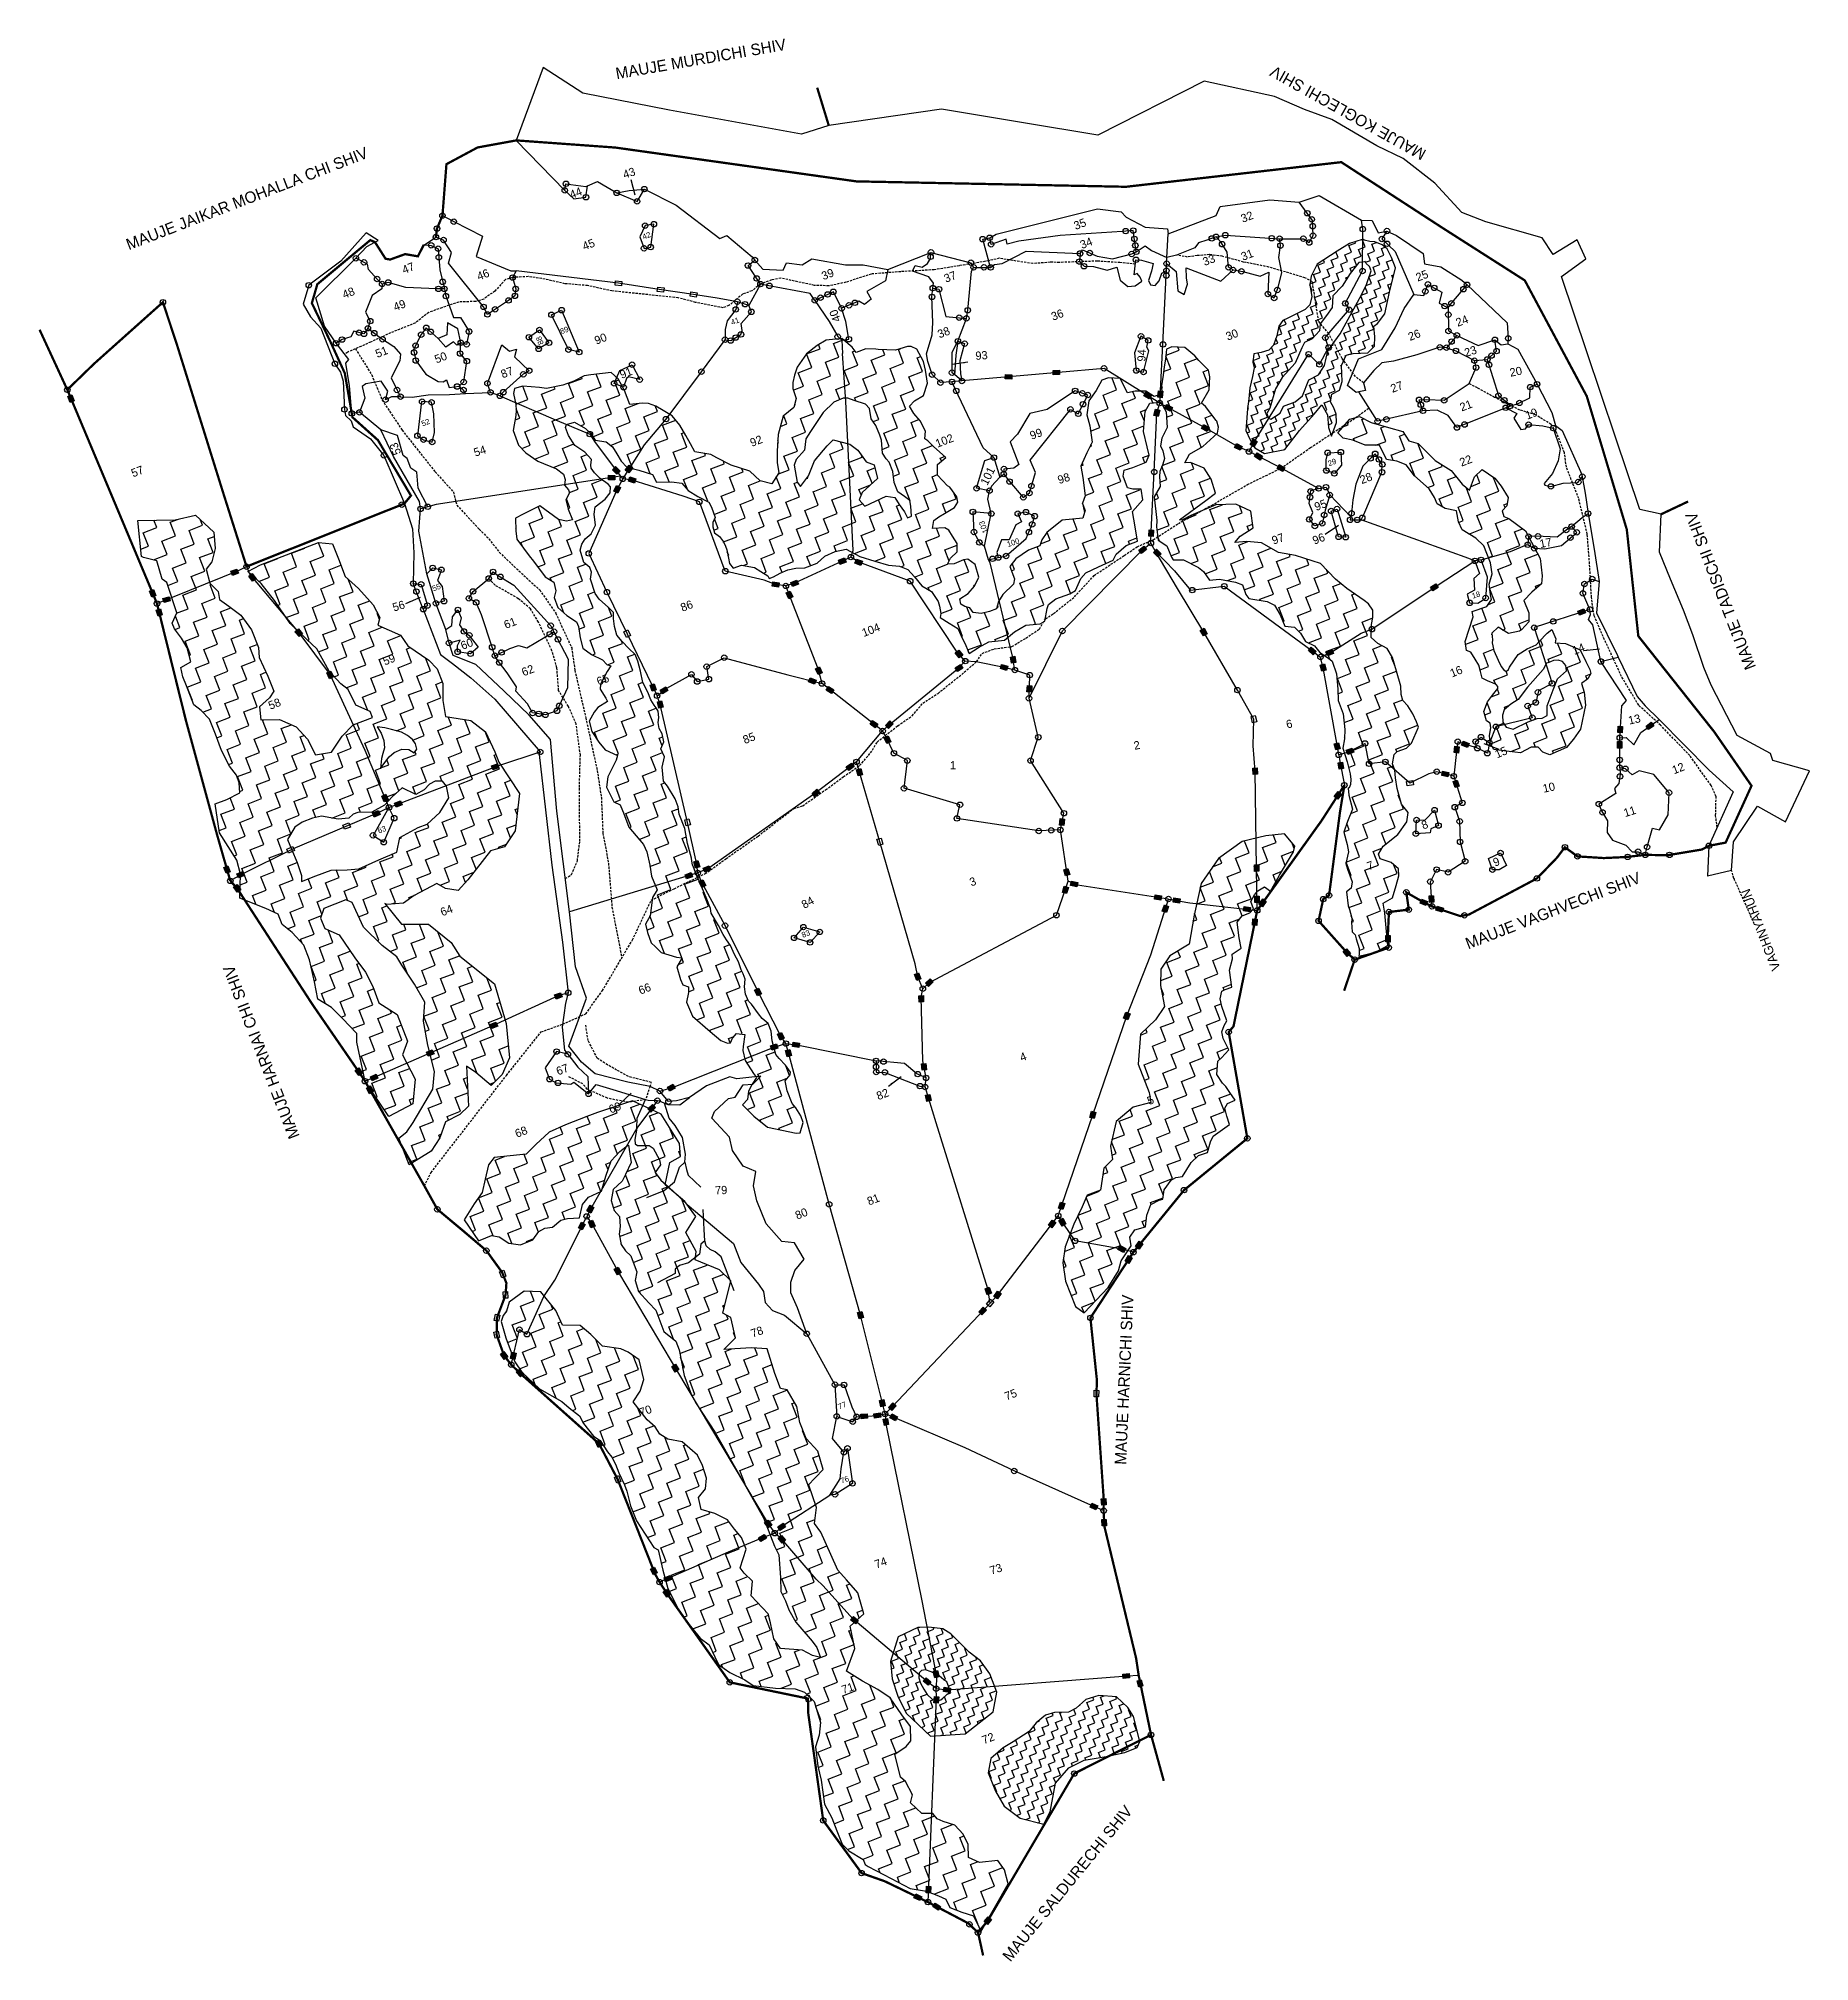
# Model space of a CAD drawing. Header units: metres. Extents: x 298584 to 302516, y 1968971 to 1973240.
import ezdxf

# ---------------------------------------------------------------- set-up
doc = ezdxf.new("R2010")
doc.units = ezdxf.units.M
doc.header["$MEASUREMENT"] = 0
for name, pattern in [('DASHDOT', [1, 0.5, -0.25, 0, -0.25]), ('DASHED', [0.75, 0.5, -0.25]), ('DIVIDE', [1.25, 0.5, -0.25, 0, -0.25, 0, -0.25])]:
    doc.linetypes.add(name, pattern=pattern)
for name, color, linetype in [('LINE_FOOTPATH', 1, 'DASHED'), ('LINE_WATER', 4, 'Continuous'), ('OFF', 1, 'Continuous'), ('POLY_HATCH', 12, 'Continuous'), ('POLY_PARCEL', 6, 'Continuous'), ('POLY_WATER', 4, 'Continuous'), ('SYM_ARROW', 1, 'Continuous'), ('SYM_STONE', 1, 'Continuous'), ('TEXT_MAPOUT', 7, 'Continuous'), ('TEXT_PARCEL', 7, 'Continuous'), ('V_BOUND_LINE', 7, 'Continuous'), ('V_BOUND_STREAM_LINE', 7, 'DASHDOT'), ('V_DIVIDE_LINE', 7, 'DIVIDE')]:
    doc.layers.add(name, color=color, linetype=linetype)
doc.styles.add('TEXT_MAP', font='')
doc.styles.get('TEXT_MAP').set_extended_font_data('Kruti Dev 050')
doc.dimstyles.get("Standard").update_dxf_attribs({"dimtxt": 0.18, "dimasz": 0.18, "dimexe": 0.18, "dimexo": 0.0625, "dimgap": 0.09, "dimtad": 0, "dimtih": 1, "dimtoh": 1, "dimdec": 4, "dimzin": 0, "dimdsep": 46, "dimtxsty": 'Standard', "dimcen": 0.09, "dimadec": 0, "dimazin": 0, "dimtfac": 1, "dimtdec": 4, "dimtofl": 0, "dimtmove": 0, "dimatfit": 3, "dimfxl": 1, "dimtolj": 1, "dimtzin": 0, "dimarcsym": 0})
pattern_1 = [(21.1555, (299824.944, 1968554.17), (18.4471, 41.73738), [32.2669, -32.2669]), (111.1555, (299855.037, 1968565.816), (-41.73738, 18.4471), [32.2669, -32.2669])]
pattern_2 = [(21.1555, (299824.944, 1968554.17), (9.223553, 20.86869), [16.13345, -16.13345]), (111.1555, (299839.99, 1968559.993), (-20.86869, 9.223553), [16.13345, -16.13345])]

msp = doc.modelspace()

# ---------------------------------------------------------------- texts
at = {"layer": 'TEXT_MAPOUT'}
for s, height, rotation, p in [('MAUJE MURDICHI SHIV', 25.407, 9.8551, (299868, 1973149.6)), ('MAUJE KOGLECHI SHIV', 25.407, 150.7394, (301667, 1972990.8)), ('MAUJE JAIKAR MOHALLA CHI SHIV', 25.407, 21.1555, (298785, 1972769.8)), ('MAUJE TADISCHI SHIV', 25.407, 111.1555, (302397.3, 1971844.8)), ('MAUJE VAGHVECHI SHIV', 25.407, 21.1555, (301758.1, 1971217.6)), ('VAGHNYAHUN', 20.33, 111.1555, (302451.6, 1971175.4)), ('MAUJE HARNAI CHI SHIV', 25.407, 111.1555, (299164.7, 1970803.2)), ('MAUJE HARNICHI SHIV', 25.407, 87.508, (300998.8, 1970073.1)), ('MAUJE SALDURECHI SHIV', 25.407, 50.8791, (300741.8, 1968968.3))]:
    msp.add_text(s, height=height, rotation=rotation, dxfattribs=at).set_placement(p)
at = {"layer": 'TEXT_PARCEL', "style": 'TEXT_MAP'}
for s, height, rotation, p in [('43', 18.29, 19.1445, (299885.5, 1972928.5)), ('44', 18.29, 21.1555, (299767.7, 1972883.8)), ('35', 18.29, 21.1555, (300886.8, 1972814.9)), ('32', 18.29, 21.1555, (301257.7, 1972830.8)), ('45', 18.29, 21.1555, (299796.1, 1972769.4)), ('42', 12.2, 21.1555, (299927.6, 1972793.3)), ('34', 18.29, 21.1555, (300900.8, 1972772.6)), ('47', 18.29, 21.1555, (299395.8, 1972717)), ('33', 18.29, 21.1555, (301173.1, 1972734.9)), ('31', 18.29, 21.1555, (301258.1, 1972746.4)), ('46', 18.29, 21.1555, (299561.9, 1972702.6)), ('39', 18.29, 21.1555, (300326.9, 1972703.4)), ('37', 18.29, 21.1555, (300598.7, 1972697.7)), ('25', 18.29, 21.1555, (301646.1, 1972700.2)), ('48', 18.29, 21.1555, (299263.1, 1972662.1)), ('49', 18.29, 21.1555, (299376.4, 1972634.4)), ('41', 12.2, 21.1555, (300124.1, 1972603.6)), ('40', 18.29, 111.1555, (300366, 1972614.8)), ('36', 18.29, 21.1555, (300836.6, 1972613.3)), ('24', 18.29, 21.1555, (301735, 1972599.9)), ('88', 12.2, 111.1555, (299706.2, 1972562.8)), ('89', 12.2, 21.1555, (299745.2, 1972583.3)), ('90', 18.29, 21.1555, (299822.8, 1972560.1)), ('38', 18.29, 21.1555, (300584.5, 1972574.2)), ('30', 18.29, 21.1555, (301224.3, 1972569.2)), ('26', 18.29, 21.1555, (301629, 1972568.5)), ('51', 18.29, 21.1555, (299336.6, 1972530.8)), ('50', 18.29, 21.1555, (299467.9, 1972518.4)), ('93', 18.29, 3.7669, (300664.8, 1972526.5)), ('94', 18.29, 87.1746, (301041.7, 1972522.5)), ('23', 18.29, 18.1453, (301753.1, 1972532.9)), ('87', 18.29, 21.1555, (299615, 1972485.4)), ('91', 18.29, 21.1555, (299879.1, 1972484.3)), ('20', 18.29, 10.8593, (301852.2, 1972489.1)), ('27', 18.29, 21.1555, (301590.1, 1972453.3)), ('21', 18.29, 21.1555, (301743.8, 1972411.8)), ('19', 18.29, 21.1555, (301889.1, 1972393.6)), ('52', 12.2, 21.1555, (299437.1, 1972378.6)), ('92', 18.29, 21.1555, (300168.2, 1972333.3)), ('102', 18.29, 21.1555, (300579.7, 1972331.4)), ('99', 18.29, 19.7927, (300789.1, 1972349.1)), ('53', 18.29, 111.1555, (299389.9, 1972319.5)), ('54', 18.29, 17.5064, (299553.9, 1972311.5)), ('57', 18.29, 21.1555, (298794.5, 1972265.6)), ('101', 18.29, 63.8241, (300690.7, 1972246.5)), ('98', 18.29, 17.7919, (300850.2, 1972250.7)), ('29', 12.2, 21.1555, (301449.5, 1972290.3)), ('28', 18.29, 21.1555, (301521.9, 1972250.5)), ('22', 18.29, 21.1555, (301743.3, 1972289.4)), ('95', 18.29, 21.1555, (301420.9, 1972190.9)), ('103', 12.2, 111.1555, (300692.9, 1972144.4)), ('100', 12.2, 18.7716, (300736.7, 1972110.8)), ('97', 18.29, 18.721, (301325.9, 1972116.3)), ('96', 18.29, 21.1555, (301416.8, 1972116.1)), ('17', 18.29, 10.8594, (301918.4, 1972108.8)), ('55', 12.2, 19.8547, (299461.1, 1972012.6)), ('56', 18.29, 17.0734, (299373.6, 1971967.6)), ('86', 18.29, 21.1555, (300013.9, 1971967.1)), ('18', 12.2, 16.9228, (301768.3, 1971996.3)), ('61', 18.29, 21.1555, (299621.9, 1971929)), ('104', 18.29, 21.1555, (300416.5, 1971911.2)), ('60', 18.29, 21.1555, (299525.9, 1971882.6)), ('14', 18.29, 21.1555, (301993.6, 1971871.5)), ('59', 18.29, 21.1555, (299353.2, 1971847.9)), ('62', 18.29, 21.1555, (299661.3, 1971823.8)), ('16', 18.29, 22.1095, (301722.3, 1971821.4)), ('65', 18.29, 21.1555, (299827.8, 1971803.2)), ('58', 18.29, 21.1555, (299099, 1971749.6)), ('6', 18.3, 13.5673, (301356.3, 1971707.9)), ('13', 18.29, 12.4168, (302115.6, 1971716.7)), ('85', 18.29, 21.1555, (300152.4, 1971673.5)), ('2', 18.3, 11.3445, (301017.8, 1971660.7)), ('1', 18.3, 359.5771, (300607.7, 1971617.5)), ('15', 18.29, 23.1287, (301822.2, 1971641.7)), ('12', 18.29, 21.1555, (302215, 1971606.4)), ('10', 18.29, 12.7697, (301925.9, 1971565.4)), ('11', 18.29, 17.4273, (302106.4, 1971511.3)), ('63', 12.2, 21.1555, (299340.3, 1971474.7)), ('8', 18.3, 21.1555, (301658.5, 1971483.7)), ('9', 18.3, 21.1555, (301817.5, 1971401.2)), ('3', 18.3, 19.3671, (300655, 1971357.4)), ('7', 18.3, 19.963, (301537.4, 1971393)), ('84', 18.29, 29.2787, (300284.5, 1971307.4)), ('64', 18.29, 21.1555, (299480.8, 1971291)), ('83', 12.2, 21.7846, (300281.4, 1971243.3)), ('66', 18.29, 21.1555, (299920.6, 1971117)), ('67', 18.29, 21.1555, (299738, 1970937.7)), ('4', 18.3, 21.1555, (300767, 1970968.4)), ('82', 18.29, 21.1555, (300448.8, 1970882.7)), ('69', 18.29, 21.1555, (299854.7, 1970853.1)), ('5', 18.3, 22.9439, (301050.2, 1970871.9)), ('68', 18.29, 21.1555, (299646.5, 1970799.3)), ('79', 18.29, 3.0482, (300086.7, 1970673.3)), ('81', 18.29, 21.1555, (300428.2, 1970649)), ('80', 18.29, 21.1555, (300268.5, 1970617.7)), ('78', 18.29, 19.7595, (300169.6, 1970355.5)), ('75', 18.29, 21.1555, (300733.2, 1970215.9)), ('70', 18.29, 20.3714, (299922.3, 1970180.2)), ('77', 12.2, 22.2155, (300362.1, 1970196)), ('76', 12.2, 20.1686, (300367.3, 1970031.4)), ('74', 18.29, 20.1148, (300444.3, 1969842.8)), ('73', 18.29, 18.1453, (300699.6, 1969829.1)), ('71', 18.29, 18.5844, (300370.6, 1969564.5)), ('72', 18.29, 21.1555, (300683.1, 1969452.7))]:
    msp.add_text(s, height=height, rotation=rotation, dxfattribs=at).set_placement(p)

# ---------------------------------------------------------------- blocks, each defined once
blk = doc.blocks.new('STONE')
blk.add_circle((0, 0), 0.851)
blk = doc.blocks.new('STONESQUAREFILLED')
blk.add_hatch(color=256).paths.add_polyline_path([(0.7, -0.48), (0.7, 0.48), (-0.7, 0.48), (-0.7, -0.48)])
blk.add_lwpolyline([(-0.7, 0.48), (0.7, 0.48), (0.7, -0.48), (-0.7, -0.48)], close=True)
blk = doc.blocks.new('STONESQUARE')
blk.add_lwpolyline([(-0.7, 0.48), (0.7, 0.48), (0.7, -0.48), (-0.7, -0.48)], close=True)
blk = doc.blocks.new('TEXTARROW')
blk.add_leader([(0, 0), (8.7, 0)], dimstyle='Standard', override={"dimtxt": 2.5, "dimasz": 2.5, "dimexe": 1.25, "dimexo": 0.625, "dimgap": 0.625, "dimtad": 1, "dimtih": 0, "dimtoh": 0, "dimzin": 8, "dimcen": 2.5, "dimtofl": 1})

# ---------------------------------------------------------------- hatches: boundary and pattern name
at = {"layer": 'POLY_HATCH'}
h = msp.add_hatch(dxfattribs=at)
h.set_pattern_fill('ZIGZAG', color=256, scale=5.0814, angle=21.1555, style=0)
h.set_pattern_definition(pattern_2)
h.paths.add_polyline_path([(301315.3, 1972548.4), (301298.2, 1972542.9), (301282.1, 1972539.9), (301279.9, 1972520.8), (301283.3, 1972509.2), (301279.1, 1972489.4), (301273.6, 1972464.7), (301271.3, 1972440.2), (301268.3, 1972417.6), (301264.3, 1972369.7), (301274.4, 1972349.2), (301284.4, 1972331.6), (301305.6, 1972318.4), (301351.4, 1972327.5), (301383.3, 1972369.9), (301416.5, 1972406.3), (301433.3, 1972426.8), (301446, 1972404.9), (301448.3, 1972376.8), (301455, 1972356.9), (301465.5, 1972387.8), (301465, 1972405.8), (301459.6, 1972419.8), (301452.3, 1972433.1), (301455.3, 1972450.3), (301472.3, 1972459), (301478.7, 1972478.7), (301476.7, 1972514.3), (301487.3, 1972536.7), (301503, 1972540.6), (301535.5, 1972542.5), (301550.4, 1972556.8), (301551, 1972577.4), (301548.3, 1972601.1), (301556.6, 1972607.5), (301573, 1972628.8), (301583.4, 1972676.8), (301596.7, 1972731.3), (301588, 1972753.7), (301578.2, 1972773.5), (301567.3, 1972782.2), (301550.9, 1972788.7), (301539.7, 1972789.7), (301521.2, 1972793.4), (301494.3, 1972785), (301467.5, 1972768.2), (301422.9, 1972739.2), (301409.6, 1972712.6), (301406.4, 1972693.1), (301411.1, 1972667), (301406.3, 1972649.1), (301396.3, 1972638.8), (301357.6, 1972619.5), (301346.8, 1972614.2), (301337.9, 1972601.1), (301333.2, 1972580), (301326.2, 1972559.1)])
h.paths.add_polyline_path([(301345.5, 1972487.2), (301373.7, 1972519.6), (301388.6, 1972553.2), (301394.7, 1972565.2), (301412.1, 1972573), (301427.7, 1972590.9), (301429.2, 1972606.5), (301443.6, 1972624.9), (301456, 1972642.6), (301457.6, 1972668.9), (301478.5, 1972689.9), (301496.5, 1972718.3), (301515, 1972742.6), (301528.2, 1972744.5), (301529.2, 1972744.9), (301531.9, 1972740.6), (301544, 1972728.6), (301531.3, 1972692.1), (301516.9, 1972662.9), (301491.8, 1972616.7), (301474.3, 1972584.2), (301446.9, 1972546.8), (301439.3, 1972513.8), (301425.7, 1972493.5), (301404.3, 1972482.1), (301390.2, 1972446.6), (301373.7, 1972433.7), (301348.5, 1972424), (301340.7, 1972408.1), (301316.6, 1972392.5), (301310.9, 1972407.3), (301317.9, 1972419.7), (301330.5, 1972462.1)], flags=16)
h = msp.add_hatch(dxfattribs=at)
h.set_pattern_fill('ZIGZAG', color=256, scale=10.162801, angle=21.1555, style=0)
h.set_pattern_definition(pattern_1)
h.paths.add_polyline_path([(299997.4, 1971552), (299980.5, 1971580.5), (299971.6, 1971591), (299969.2, 1971622.2), (299973.9, 1971645.4), (299966.2, 1971662.8), (299972.6, 1971678.9), (299968.9, 1971696), (299962.3, 1971708), (299959.9, 1971721.7), (299961.4, 1971732.9), (299959.9, 1971746.9), (299955.3, 1971753.9), (299951, 1971760), (299943.5, 1971771.7), (299937, 1971788.6), (299925.8, 1971810), (299920.9, 1971835.3), (299915.2, 1971857.5), (299909.3, 1971872.7), (299894.7, 1971885.5), (299879.8, 1971901.1), (299868.6, 1971915.2), (299863, 1971934.5), (299861.1, 1971952.2), (299860.7, 1971965.6), (299849.2, 1971977.7), (299829.9, 1971993.6), (299820, 1972007.8), (299809.6, 1972039.8), (299812.3, 1972055.4), (299808.4, 1972065.5), (299795.2, 1972077), (299786.8, 1972103.8), (299790.2, 1972117.8), (299798.2, 1972129.6), (299811.5, 1972140.6), (299820.6, 1972159.7), (299818, 1972184), (299820.4, 1972200.5), (299842, 1972217.6), (299853.1, 1972231.6), (299854, 1972244.5), (299848.8, 1972250.3), (299831.3, 1972263), (299811.9, 1972282.3), (299810.9, 1972293), (299812.1, 1972305.5), (299796.9, 1972322), (299774.7, 1972336.7), (299761.3, 1972358.7), (299752.3, 1972382), (299774.3, 1972388.1), (299799, 1972374.3), (299810.2, 1972363.1), (299819.8, 1972348.3), (299844.7, 1972344.4), (299858.7, 1972333.3), (299868.6, 1972317.7), (299877.7, 1972301.7), (299890.7, 1972288.3), (299917.4, 1972282.1), (299947.5, 1972272.3), (299956, 1972255.2), (299989.9, 1972255.7), (300012.5, 1972252.8), (300026.4, 1972236.8), (300048.3, 1972222.9), (300072.5, 1972210.9), (300078.7, 1972199.7), (300086.7, 1972176.5), (300081.2, 1972165.6), (300081.1, 1972155.9), (300085.2, 1972142.9), (300096.2, 1972134.5), (300104.8, 1972122.3), (300112, 1972107.8), (300116.1, 1972086), (300118.6, 1972074.4), (300126.6, 1972063.9), (300145.2, 1972071.1), (300173.6, 1972065.5), (300187.8, 1972056.5), (300210, 1972042.7), (300215.7, 1972044.9), (300231.1, 1972052.8), (300247.7, 1972060.2), (300265.6, 1972064.2), (300285.7, 1972065.1), (300312.7, 1972075.6), (300330.1, 1972091.1), (300352.6, 1972100.8), (300377.6, 1972106.6), (300407.4, 1972089.9), (300440.7, 1972079.4), (300471.2, 1972070.9), (300495.5, 1972068.6), (300513.9, 1972061.1), (300529.1, 1972044.6), (300545.5, 1972024.7), (300566.8, 1972012.6), (300581.3, 1971990), (300584.4, 1971979.5), (300587.8, 1971963.3), (300586.1, 1971954.9), (300605.7, 1971942.1), (300624.9, 1971930.1), (300631.7, 1971915.2), (300642.7, 1971892.7), (300650.7, 1971874.5), (300670.8, 1971888), (300694, 1971900.9), (300728.6, 1971904.6), (300750.7, 1971922.9), (300776.1, 1971937.6), (300808.2, 1971940.2), (300818.5, 1971946.2), (300824.5, 1971981.7), (300842.9, 1971996.4), (300873.7, 1972007.4), (300886.5, 1972014.3), (300898.5, 1972041.3), (300909.1, 1972054.1), (300937.2, 1972067), (300970.4, 1972081.8), (300976.6, 1972094.9), (300999.2, 1972114.3), (301023.7, 1972123.8), (301019.1, 1972156.1), (301012.9, 1972189.6), (301035.8, 1972216), (301032.3, 1972239.9), (301014, 1972239.6), (301002, 1972242.8), (300992.2, 1972268.2), (300994.7, 1972281.8), (301014, 1972287.3), (301043.3, 1972299.6), (301050, 1972314.8), (301045.7, 1972333.6), (301037.5, 1972367.8), (301040.9, 1972411.9), (301051.2, 1972430.4), (301075.5, 1972433), (301087.7, 1972411.5), (301089.7, 1972376.3), (301078.4, 1972352.5), (301075.2, 1972335.7), (301080.3, 1972325), (301084, 1972308), (301080.3, 1972294.9), (301073.9, 1972278.8), (301073.2, 1972267.9), (301074, 1972245.8), (301060.7, 1972222.2), (301067.2, 1972170.3), (301065.9, 1972156.1), (301069.6, 1972126.5), (301089.1, 1972113.6), (301094.1, 1972100.9), (301099.7, 1972088.8), (301103.1, 1972082.4), (301126.4, 1972082.6), (301159.4, 1972065.3), (301170.4, 1972056.9), (301183.7, 1972037.7), (301206.3, 1972039.7), (301241.9, 1972033), (301256.8, 1972027.2), (301264.2, 1972005.7), (301271.5, 1971996.9), (301312, 1971990.2), (301327.9, 1971981.8), (301341, 1971960.6), (301350.8, 1971935.2), (301372.2, 1971932.8), (301386, 1971919.7), (301396.9, 1971901.5), (301417.2, 1971891.9), (301428.8, 1971876.9), (301455.1, 1971859.6), (301465.8, 1971829.3), (301469.1, 1971795.6), (301469.2, 1971770.3), (301480.6, 1971740.7), (301484.3, 1971706.2), (301483.5, 1971685.5), (301479.9, 1971664.6), (301489.7, 1971634.4), (301496.1, 1971607.7), (301498, 1971586.7), (301492.1, 1971573.2), (301493.1, 1971560.1), (301501.2, 1971529.2), (301490.4, 1971501.7), (301482, 1971478.1), (301489.6, 1971450.9), (301492.1, 1971434.4), (301486.5, 1971408.8), (301490.5, 1971395.8), (301500.5, 1971367.6), (301498, 1971354), (301487.7, 1971345.2), (301491.8, 1971314.7), (301495, 1971306.2), (301500.1, 1971286.9), (301499.3, 1971277.7), (301500.5, 1971256.8), (301507.2, 1971249.7), (301509.6, 1971240.9), (301515.8, 1971219.9), (301515.8, 1971202.4), (301552.1, 1971211.6), (301579.5, 1971226.1), (301576, 1971265.6), (301573, 1971298.4), (301569.3, 1971320.4), (301590, 1971332.3), (301597.9, 1971359.6), (301604.1, 1971381.4), (301603.1, 1971396.6), (301586.9, 1971410.8), (301562.4, 1971418.8), (301559.3, 1971429.3), (301569.1, 1971446.7), (301601.8, 1971472.9), (301622, 1971501.1), (301624.7, 1971521.7), (301609.8, 1971540.2), (301600.1, 1971575.3), (301597, 1971598.4), (301595.3, 1971615.3), (301589.8, 1971629.6), (301593.6, 1971650.2), (301600.8, 1971656.9), (301621.1, 1971664.8), (301632.3, 1971675.9), (301647.9, 1971711.1), (301643.3, 1971722.9), (301635.6, 1971740.4), (301623.8, 1971758.2), (301613.2, 1971770.6), (301609.1, 1971783.6), (301608.8, 1971802), (301599, 1971835.1), (301590, 1971865.6), (301578.5, 1971885.5), (301557.5, 1971896.8), (301542.5, 1971910.5), (301543.2, 1971938.9), (301546.8, 1971954.9), (301546.3, 1971971.2), (301537, 1971985.1), (301527.5, 1971992.1), (301489.1, 1972018.7), (301463.4, 1972039.9), (301430.4, 1972074.8), (301375, 1972092.2), (301337.3, 1972099), (301299, 1972120.2), (301266.7, 1972123.2), (301240.4, 1972120.8), (301252.3, 1972135.1), (301281, 1972154), (301275.6, 1972190.8), (301242.4, 1972206.1), (301198.2, 1972204.6), (301142.2, 1972181), (301122.8, 1972170.6), (301117.6, 1972171.5), (301175.5, 1972214.6), (301197.5, 1972230.9), (301187.4, 1972262), (301172.2, 1972286.2), (301142, 1972298.9), (301128.8, 1972297.7), (301139.7, 1972317.4), (301169, 1972334.6), (301201.5, 1972363.7), (301204, 1972377.3), (301200.3, 1972389.3), (301174.8, 1972423), (301166.1, 1972430.3), (301182.8, 1972460.1), (301184.3, 1972488.9), (301181.6, 1972503.4), (301160.4, 1972525.4), (301151.6, 1972535.6), (301128.9, 1972554), (301100.1, 1972555.5), (301088.6, 1972550.1), (301086.5, 1972527.9), (301083.3, 1972511.1), (301080.7, 1972492.6), (301076.8, 1972464.8), (301078.9, 1972456.9), (301073.8, 1972450), (301061.1, 1972445.1), (301042.7, 1972457.5), (301018.6, 1972456.9), (301001.6, 1972453.2), (300985.4, 1972484.9), (300959.5, 1972486.5), (300944.8, 1972481.8), (300932.4, 1972458.5), (300915.9, 1972435.6), (300911.4, 1972404.7), (300918, 1972380), (300921, 1972359.8), (300923.1, 1972344.1), (300911.9, 1972320.3), (300898.1, 1972290.7), (300903, 1972265.4), (300908.1, 1972224.5), (300901.7, 1972208.5), (300906.7, 1972188), (300903, 1972174.9), (300856.9, 1972170.7), (300822.9, 1972143), (300811.6, 1972126.9), (300807.1, 1972113.5), (300782, 1972104.3), (300753.7, 1972084.6), (300740.7, 1972067.9), (300751.1, 1972040.8), (300749.1, 1972028.4), (300724.9, 1972005.4), (300715.3, 1971990), (300710.9, 1971973.8), (300695.7, 1971967.9), (300676.9, 1971963.5), (300659.6, 1971965.6), (300651.6, 1971976.1), (300632.8, 1971980.7), (300629.5, 1971995.7), (300648.1, 1972007.8), (300662.3, 1972024), (300672, 1972044.2), (300664, 1972072.3), (300647.7, 1972084.4), (300637.7, 1972082.5), (300616.9, 1972073.5), (300602.6, 1972072.8), (300609.1, 1972086), (300623.9, 1972100.5), (300623.6, 1972118.9), (300613.4, 1972135.3), (300605.3, 1972148.7), (300596.4, 1972154), (300568.9, 1972152.1), (300571.8, 1972169.8), (300583.2, 1972178.1), (300595.8, 1972185.8), (300617.8, 1972199.2), (300625, 1972210.8), (300623.3, 1972222.7), (300607.4, 1972243.8), (300602.4, 1972246.7), (300580.3, 1972270.9), (300580, 1972294.2), (300598.3, 1972310), (300571.2, 1972334.5), (300558.6, 1972347.1), (300552.1, 1972351.4), (300553.3, 1972368.4), (300541.6, 1972391.1), (300527.3, 1972407.9), (300518.2, 1972423.8), (300529.1, 1972435.8), (300549, 1972447.4), (300557.7, 1972475.1), (300553.5, 1972503.6), (300548.8, 1972523.2), (300534.3, 1972550.6), (300521.4, 1972556.3), (300513.7, 1972556.2), (300486.8, 1972547.8), (300448.2, 1972549.4), (300443, 1972550.3), (300421, 1972551), (300399.9, 1972542.9), (300390.4, 1972554.8), (300367.4, 1972574), (300332.8, 1972570.4), (300313, 1972558.8), (300289.2, 1972539.9), (300268.4, 1972510.5), (300262.7, 1972492.7), (300259.1, 1972476.7), (300258.6, 1972462.9), (300266.3, 1972440.6), (300261.2, 1972421.1), (300237.7, 1972401.4), (300226.1, 1972360.9), (300223.8, 1972324), (300223.9, 1972298.8), (300227.8, 1972276), (300212, 1972251.4), (300186.2, 1972257.9), (300163.3, 1972279.2), (300122.2, 1972292.5), (300090.4, 1972309.3), (300076.8, 1972316.7), (300041.5, 1972322.5), (300031.8, 1972340.1), (300021.7, 1972358.6), (300008, 1972381.5), (299991.2, 1972402.2), (299954.5, 1972424), (299938.8, 1972429.6), (299924.2, 1972430.8), (299897.3, 1972427.2), (299885.2, 1972458.5), (299871.4, 1972484.2), (299856, 1972498.7), (299810.3, 1972493.6), (299795.8, 1972490.9), (299773.1, 1972479.2), (299748.2, 1972470.6), (299712.1, 1972463.4), (299696.8, 1972465.3), (299659.6, 1972468.4), (299641.1, 1972463.2), (299638.8, 1972451.6), (299644.3, 1972427.4), (299644.8, 1972407.7), (299638.4, 1972369.7), (299650, 1972337.3), (299666.3, 1972320.3), (299693, 1972301.5), (299734.6, 1972284.5), (299749.8, 1972272.9), (299753.5, 1972260.7), (299752.4, 1972248.6), (299764.5, 1972234.5), (299755.4, 1972215.7), (299760.4, 1972195.3), (299769.5, 1972171.6), (299756.2, 1972168.4), (299739, 1972172.5), (299697.1, 1972202.9), (299660.6, 1972183.9), (299643.5, 1972175.4), (299643.7, 1972147.3), (299646, 1972128.7), (299676.1, 1972088.8), (299681.2, 1972083), (299709.3, 1972044.7), (299728.5, 1972032.7), (299732.9, 1972014), (299729, 1971998.9), (299737.5, 1971976.9), (299757, 1971959.2), (299778.9, 1971945.3), (299783.2, 1971934.3), (299786.9, 1971909.5), (299792.9, 1971886.6), (299811.9, 1971872.5), (299836.1, 1971860.5), (299845.7, 1971850.6), (299854.8, 1971847.3), (299847, 1971834.9), (299831.7, 1971806.6), (299831.1, 1971795.7), (299848.1, 1971768.4), (299826.4, 1971755), (299817.7, 1971744.8), (299807.2, 1971724.2), (299813.1, 1971701.3), (299828, 1971677.9), (299842.3, 1971661), (299869.6, 1971648.3), (299867, 1971637.5), (299848, 1971601), (299845.4, 1971577.7), (299861.9, 1971545.2), (299875.9, 1971538.9), (299880.9, 1971526.3), (299882.8, 1971521.2), (299895, 1971489.3), (299927.6, 1971450.4), (299934.7, 1971434.6), (299941.2, 1971405.1), (299945, 1971380.3), (299957.6, 1971350.2), (299947.8, 1971332.8), (299941.9, 1971292.6), (299931.6, 1971274), (299936, 1971255.3), (299944.8, 1971232.4), (299954.1, 1971223.4), (299966.8, 1971210.8), (300000.9, 1971200.7), (300013.3, 1971198.7), (300001.6, 1971178.8), (300009.6, 1971150.8), (300015, 1971139.3), (300027.6, 1971134.4), (300027.6, 1971121.8), (300023.1, 1971100.6), (300036.1, 1971069.7), (300075.6, 1971035.4), (300099, 1971015.3), (300113.9, 1971009.4), (300120.5, 1971010), (300125.2, 1971020.5), (300133.9, 1971030.7), (300152.1, 1971029), (300148.7, 1971002.4), (300148.3, 1970993.5), (300153.1, 1970971.1), (300171.9, 1970942.4), (300178.4, 1970933.2), (300168.5, 1970918.7), (300160.9, 1970903.1), (300158.3, 1970884.6), (300147.7, 1970872.3), (300172.6, 1970847.7), (300202.5, 1970823.3), (300266, 1970809.9), (300275.4, 1970810.7), (300282.1, 1970833.7), (300276.5, 1970848.1), (300265.6, 1970866.2), (300257.1, 1970875.5), (300246.3, 1970903.4), (300241.6, 1970925.9), (300253, 1970939.1), (300253.6, 1970945.1), (300242.8, 1970960.4), (300221.5, 1970982.2), (300212.9, 1971014.9), (300210.7, 1971036), (300204.2, 1971052.9), (300191, 1971064.4), (300183, 1971074.9), (300167.1, 1971096), (300160.4, 1971103.1), (300153.7, 1971118), (300152, 1971134.8), (300153.2, 1971151.8), (300148.7, 1971163.7), (300144.2, 1971172.7), (300138.5, 1971189.9), (300129.1, 1971206.7), (300120.4, 1971226.6), (300111.8, 1971238.8), (300104.3, 1971250.5), (300093.6, 1971270.7), (300078, 1971298.4), (300076.1, 1971308.3), (300066.6, 1971332.9), (300054.7, 1971361.3), (300036.9, 1971404.1), (300034.4, 1971413.7), (300033.8, 1971420.3), (300025.1, 1971452.9), (300018.9, 1971486.4), (300006.8, 1971517.7), (300004.3, 1971534.3)])
h.paths.add_polyline_path([(300275.8, 1972245.4), (300268.4, 1972255.4), (300262.1, 1972293), (300266.7, 1972305.3), (300284.5, 1972326.3), (300287.8, 1972351.1), (300297.8, 1972367.9), (300326.4, 1972409.6), (300350.3, 1972433), (300370.4, 1972441.9), (300381.2, 1972441.4), (300395, 1972436.1), (300420.4, 1972428.3), (300428.8, 1972418.6), (300433, 1972395.6), (300443.5, 1972380.8), (300451.8, 1972359.3), (300456.1, 1972348.1), (300457.8, 1972319.3), (300466.1, 1972307.2), (300472.7, 1972299.2), (300480.6, 1972278.8), (300484.2, 1972254.3), (300492.1, 1972233.8), (300506.9, 1972223.1), (300518.4, 1972214.6), (300521.1, 1972201.5), (300522.5, 1972179.7), (300513.2, 1972176.1), (300507.1, 1972189), (300494.8, 1972205.5), (300485.4, 1972220.7), (300466.5, 1972223.9), (300418.6, 1972201.8), (300406.1, 1972215.8), (300412.6, 1972232.5), (300446.6, 1972263.2), (300439.6, 1972293.5), (300421.5, 1972300.6), (300403.3, 1972326.5), (300385.3, 1972339.5), (300348.7, 1972348.8), (300335.1, 1972335.4), (300306.8, 1972302.1), (300293.8, 1972268.8)], flags=16)
at = {"layer": 'POLY_HATCH', "ltscale": 10}
h = msp.add_hatch(dxfattribs=at)
h.set_pattern_fill('ZIGZAG', color=256, scale=10.162801, angle=21.1555, style=0)
h.set_pattern_definition(pattern_1)
h.paths.add_polyline_path([(301736.8, 1972166.7), (301744.5, 1972149.4), (301774.9, 1972130.4), (301793.1, 1972113.4), (301807.7, 1972075.7), (301811.2, 1972051.5), (301804.6, 1972028.8), (301808, 1972005.1), (301810.2, 1971994.4), (301799.8, 1971978.8), (301767.3, 1971968.2), (301769, 1971956.3), (301751.7, 1971901.5), (301754.7, 1971881.5), (301764, 1971877.4), (301773.8, 1971861.9), (301781.8, 1971848.7), (301785.3, 1971834.6), (301789.1, 1971819.8), (301802.2, 1971813.3), (301819.8, 1971806.7), (301826.1, 1971799.2), (301812.2, 1971782.5), (301800.7, 1971767.5), (301792.6, 1971746.1), (301798.7, 1971725.3), (301806.7, 1971719.7), (301808.6, 1971709.9), (301805.7, 1971692.4), (301807, 1971676.6), (301814.8, 1971661.3), (301849.1, 1971657.3), (301874.3, 1971654.5), (301897.6, 1971666.4), (301913.8, 1971666.9), (301924, 1971655.4), (301939.6, 1971649.9), (301976.7, 1971666.2), (301991.7, 1971684.5), (302007.2, 1971706.9), (302018.3, 1971760.2), (302015.8, 1971789.1), (302009.5, 1971807.8), (302023.8, 1971818.2), (302030.6, 1971830.4), (302028.2, 1971839.1), (302019.4, 1971856.9), (302006.5, 1971882.7), (301974, 1971897.1), (301951.5, 1971898), (301952.8, 1971907.1), (301943.8, 1971927.7), (301933.4, 1971919.9), (301915.5, 1971901.4), (301908.8, 1971894), (301889, 1971885.3), (301868.8, 1971872.7), (301850, 1971844.3), (301844.5, 1971833.1), (301832.7, 1971842.7), (301824.8, 1971860), (301814.7, 1971881.1), (301811, 1971898), (301812.1, 1971905.1), (301810.3, 1971919.8), (301824.4, 1971933), (301847.3, 1971918.8), (301872, 1971924.5), (301876.7, 1971927.3), (301893, 1971945.1), (301892.9, 1971965.3), (301881.3, 1971992.6), (301899.2, 1972011), (301921.1, 1972029.1), (301922, 1972046.8), (301917.6, 1972085.5), (301885.1, 1972147), (301848.2, 1972174.7), (301836.9, 1972179), (301833.2, 1972191.1), (301844, 1972202.9), (301846.6, 1972221.2), (301831.2, 1972246.1), (301817.6, 1972263.9), (301788.8, 1972283.5), (301772.2, 1972266.6), (301761.4, 1972237.3), (301744.5, 1972251), (301738.8, 1972258.4), (301720.4, 1972281.1), (301684.9, 1972303), (301664.3, 1972323.9), (301647, 1972341.3), (301626.6, 1972346.8), (301612.8, 1972367.5), (301581.4, 1972376.5), (301542.5, 1972387.4), (301517.1, 1972400.7), (301495.2, 1972395.1), (301468.5, 1972364.6), (301480.7, 1972352.9), (301501.7, 1972348.5), (301529.2, 1972337.1), (301561.1, 1972336.9), (301577.1, 1972305.5), (301599.7, 1972301.8), (301620.3, 1972293.4), (301639.3, 1972269.4), (301671.6, 1972240.5), (301683.1, 1972220.9), (301689.4, 1972207), (301707, 1972196.5), (301732, 1972191.7)])
h.paths.add_polyline_path([(301932.3, 1971853.2), (301940.7, 1971856.5), (301947.2, 1971859), (301964.4, 1971860.3), (301975, 1971848.3), (301976.5, 1971836), (301956.4, 1971818.6), (301946.5, 1971794.3), (301933.6, 1971758.3), (301933.3, 1971736.7), (301922.5, 1971731.4), (301911.2, 1971730.3), (301891.5, 1971722.7), (301858.1, 1971706.5), (301842.3, 1971711.1), (301834.8, 1971722.2), (301834.1, 1971738), (301838.3, 1971749.3), (301852.6, 1971762.3), (301868.9, 1971772.9), (301889.5, 1971800.2), (301924.7, 1971839.5)], flags=16)
at = {"layer": 'POLY_HATCH'}
h = msp.add_hatch(dxfattribs=at)
h.set_pattern_fill('ZIGZAG', color=256, scale=10.162801, angle=21.1555, style=0)
h.set_pattern_definition(pattern_1)
h.paths.add_polyline_path([(299588, 1971436.9), (299618.9, 1971445.1), (299642.9, 1971480.9), (299652.4, 1971563.9), (299606.6, 1971633.2), (299597.7, 1971656.2), (299576.6, 1971701), (299544.1, 1971726.2), (299487.9, 1971734.7), (299481.7, 1971770.1), (299482.2, 1971808.1), (299469.5, 1971841), (299450.7, 1971860.2), (299404.5, 1971891.5), (299387.8, 1971915.2), (299337.6, 1971937.4), (299342.3, 1971954.4), (299327.6, 1971982.7), (299294.6, 1972019.1), (299265.4, 1972045.6), (299250.1, 1972085), (299237.4, 1972117.9), (299206, 1972120.9), (299077.6, 1972071.2), (299049.3, 1972056.5), (299078.5, 1972029.9), (299108.2, 1971992.3), (299143, 1971941.5), (299179.3, 1971906.4), (299202.6, 1971885.2), (299229.6, 1971835.1), (299255.4, 1971807.3), (299271.7, 1971794.7), (299289, 1971759.8), (299320.9, 1971745.7), (299326, 1971732.5), (299283.2, 1971716), (299258.7, 1971691.4), (299234.7, 1971655.6), (299199.2, 1971649.5), (299181.9, 1971684.3), (299156.1, 1971712.1), (299119.5, 1971728.3), (299078.3, 1971727.4), (299074.7, 1971756.3), (299097.2, 1971776.3), (299106.5, 1971791.3), (299093.8, 1971824.1), (299074, 1971865.6), (299072.9, 1971887.9), (299057.6, 1971927.4), (299033.8, 1971959.7), (299007.1, 1971979.6), (298986.3, 1971994.3), (298983.3, 1972012), (298964.5, 1972031.2), (298956.3, 1972062.1), (298969, 1972078.3), (298976.5, 1972107.7), (298973.6, 1972144.4), (298932.8, 1972181.5), (298887.5, 1972171.5), (298804.9, 1972169.8), (298813.1, 1972089.8), (298817.7, 1972087.8), (298847.1, 1972080.3), (298859.1, 1972039.6), (298869.5, 1972032.2), (298891.6, 1971965.2), (298881.5, 1971942.4), (298886.6, 1971929.2), (298902.1, 1971908.8), (298914.3, 1971887), (298922.5, 1971856.2), (298900.7, 1971843.9), (298905.1, 1971822.9), (298912.7, 1971803.2), (298929.2, 1971760.5), (298945.5, 1971747.8), (298964.2, 1971728.6), (298977, 1971695.8), (298991, 1971659.6), (299008.3, 1971624.7), (299023.8, 1971604.2), (299030.1, 1971587.8), (299031.2, 1971565.5), (299002.8, 1971550.8), (298976.5, 1971540.6), (298986.2, 1971476.3), (299024.8, 1971415.6), (299033, 1971384.7), (299031.1, 1971331.1), (299089.1, 1971308.2), (299116.5, 1971296.1), (299125.4, 1971273.1), (299147.5, 1971255.1), (299173.4, 1971227.3), (299186.1, 1971194.5), (299197.3, 1971145.9), (299204.8, 1971107.2), (299234.7, 1971088.5), (299259.3, 1971064), (299291, 1971030.9), (299290.8, 1971011.9), (299300.8, 1970966.6), (299309.5, 1970924.6), (299362.3, 1970846.8), (299415.7, 1970875), (299420.9, 1970929.9), (299392.7, 1970983.3), (299403.5, 1971014), (299380.6, 1971073.1), (299340.3, 1971099.1), (299326.3, 1971135.3), (299310.3, 1971166.9), (299286.4, 1971199.3), (299251.6, 1971250.1), (299219.7, 1971264.2), (299210.8, 1971287.2), (299217.6, 1971308.7), (299266.9, 1971327.8), (299280.6, 1971321.8), (299305.6, 1971267.2), (299347.7, 1971226.7), (299380.1, 1971201.5), (299391.1, 1971183), (299418.8, 1971140.8), (299441.9, 1971100.6), (299439.4, 1971058.1), (299448.6, 1971004.9), (299463.7, 1970946.5), (299460, 1970907.2), (299416.5, 1970833.7), (299401.9, 1970812.9), (299384.7, 1970798.7), (299407.6, 1970739.5), (299456.4, 1970769.8), (299475.1, 1970799.7), (299488, 1970834.9), (299519.6, 1970850.9), (299538.8, 1970869.7), (299536.7, 1970914.3), (299534.6, 1970958.8), (299555.4, 1970944.2), (299589.2, 1970915.7), (299613.7, 1970940.3), (299629.8, 1970976.8), (299622.9, 1971053.5), (299596.4, 1971141.5), (299519.7, 1971202.6), (299500.4, 1971232.9), (299450.4, 1971274.1), (299390.2, 1971273.4), (299353.3, 1971319.7), (299357.9, 1971317.7), (299394.6, 1971320.5), (299418.4, 1971337.3), (299468.5, 1971364.2), (299488.1, 1971352.9), (299516.2, 1971348.7), (299537.4, 1971372)])
h.paths.add_polyline_path([(299475.2, 1971521.6), (299447.4, 1971496.1), (299427.4, 1971488.3), (299386.8, 1971466.1), (299379.6, 1971433.8), (299340.2, 1971416.9), (299295.6, 1971396.4), (299270, 1971394.7), (299234.2, 1971393.9), (299199.9, 1971380.7), (299168.5, 1971368.5), (299168.4, 1971381.6), (299158.8, 1971410.6), (299145.8, 1971440), (299137.5, 1971461.4), (299153.2, 1971488.8), (299170.1, 1971500.3), (299192.9, 1971509.1), (299212.6, 1971513.4), (299249.7, 1971506.5), (299273.3, 1971509.1), (299283.1, 1971517.8), (299293.1, 1971521.6), (299324.1, 1971522.1), (299352.4, 1971538), (299369.9, 1971556.3), (299391.7, 1971576.2), (299422, 1971561.7), (299440.9, 1971572.3), (299452.4, 1971584.9), (299464.7, 1971591.3), (299481.1, 1971591.1), (299490.4, 1971579.9), (299495.5, 1971554)], flags=16)
h.paths.add_polyline_path([(299418.1, 1971654.4), (299406.9, 1971661.2), (299391.3, 1971662.4), (299373.8, 1971655), (299363, 1971645.5), (299350.7, 1971629.6), (299343.6, 1971619), (299345.5, 1971641.4), (299349, 1971652.6), (299352.7, 1971665.2), (299351, 1971681.6), (299345.3, 1971697.8), (299335.9, 1971711.9), (299353.1, 1971710), (299368.4, 1971706.1), (299389.9, 1971700), (299403.8, 1971692.9), (299414.5, 1971683.9), (299421, 1971673.9), (299424.3, 1971662)], flags=16)
h = msp.add_hatch(dxfattribs=at)
h.set_pattern_fill('ZIGZAG', color=256, scale=10.162801, angle=21.1555, style=0)
h.set_pattern_definition(pattern_1)
h.paths.add_polyline_path([(301053.7, 1970877.7), (301014.5, 1970867.4), (300976.4, 1970835.8), (300964.1, 1970780.7), (300968.3, 1970751.2), (300949.4, 1970731.9), (300941.8, 1970683.4), (300912.6, 1970672.1), (300901.1, 1970646.1), (300882.4, 1970607.7), (300863.5, 1970557.2), (300858.1, 1970521.6), (300864.3, 1970480.8), (300886.1, 1970424.6), (300905.8, 1970410.7), (300959, 1970466.8), (300981.7, 1970503.7), (300987.5, 1970526.4), (301009.8, 1970559.3), (301007.1, 1970578.7), (301018.4, 1970594.8), (301041.9, 1970601.9), (301044.8, 1970627.3), (301054, 1970651.3), (301080.7, 1970665.8), (301083.2, 1970684), (301099.1, 1970705.7), (301109.4, 1970711.6), (301124.3, 1970713.5), (301143.5, 1970744.3), (301159.7, 1970760.2), (301179.5, 1970766.9), (301185.8, 1970790.8), (301191.9, 1970802.8), (301212.4, 1970817.6), (301228.6, 1970828.7), (301222.2, 1970847.6), (301218.2, 1970865.5), (301224, 1970875.5), (301240.6, 1970882.9), (301229.2, 1970899.9), (301220.3, 1970913), (301212.4, 1970920.6), (301200.4, 1970939.8), (301202.5, 1970969.7), (301210.5, 1970976.7), (301226.8, 1970994.7), (301214.2, 1971019.9), (301211.5, 1971034.4), (301216.5, 1971049), (301222.4, 1971059.1), (301211.1, 1971090.7), (301207.4, 1971107.7), (301211.5, 1971124.9), (301218.8, 1971128.7), (301233.2, 1971134.2), (301228.5, 1971171.3), (301235.3, 1971196.7), (301234.2, 1971207), (301254.3, 1971220.6), (301249.5, 1971243.1), (301245.5, 1971278.5), (301256.6, 1971292.5), (301273.6, 1971299), (301281.7, 1971308), (301275.5, 1971324.1), (301286.9, 1971345.3), (301305.9, 1971356.3), (301319.3, 1971346.9), (301339.4, 1971382.8), (301370, 1971434.5), (301373.1, 1971447.1), (301350.6, 1971474.3), (301309, 1971470.2), (301256.5, 1971457.1), (301203.7, 1971419.9), (301165.3, 1971364.3), (301149.5, 1971293.5), (301138.4, 1971229.2), (301095.7, 1971203.1), (301075.8, 1971173.9), (301075.4, 1971137.8), (301084, 1971090.8), (301064.1, 1971061.5), (301031, 1971029.5), (301025.6, 1970962.7), (301049.8, 1970900.2)])
h = msp.add_hatch(dxfattribs=at)
h.set_pattern_fill('ZIGZAG', color=256, scale=10.162801, angle=21.1555, style=0)
h.set_pattern_definition(pattern_1)
h.paths.add_polyline_path([(300105.7, 1970329.5), (300131.8, 1970355.4), (300121, 1970400.8), (300103.9, 1970410), (300121.1, 1970482), (300096, 1970506.1), (300042.3, 1970528.2), (300044.1, 1970546.9), (300021.1, 1970588.9), (300043.4, 1970624.6), (300019.2, 1970658), (299975.4, 1970695.2), (299985.8, 1970744.3), (300009.8, 1970758.1), (300007.7, 1970786.6), (299966.7, 1970851.9), (299903.3, 1970881.5), (299825.3, 1970855.8), (299801.7, 1970846.7), (299754.6, 1970828.4), (299718.1, 1970812), (299688.1, 1970784.7), (299667.1, 1970763), (299595.6, 1970755.6), (299583.6, 1970739.7), (299575.9, 1970707.4), (299569.3, 1970677.8), (299551.8, 1970653), (299529.5, 1970617.3), (299561, 1970570.9), (299564.9, 1970572.4), (299590.4, 1970582.3), (299607.2, 1970579.8), (299628.5, 1970565.5), (299654.7, 1970562), (299682.1, 1970572.7), (299695.2, 1970591.3), (299708.2, 1970598.6), (299725.4, 1970600.7), (299744, 1970616.9), (299758.5, 1970620.3), (299785.1, 1970621.5), (299791.7, 1970651.1), (299805.5, 1970667.8), (299834.2, 1970681.1), (299844, 1970714.2), (299855.7, 1970748.1), (299874.7, 1970768.9), (299893.9, 1970783.9), (299899.8, 1970744.8), (299887.8, 1970717.6), (299879.8, 1970703.3), (299860, 1970684.4), (299855.9, 1970660.2), (299862.2, 1970637.9), (299874.2, 1970624.5), (299875.9, 1970602.6), (299873.4, 1970585.8), (299877.8, 1970562.7), (299887.8, 1970548.6), (299899, 1970537.1), (299906.6, 1970517.5), (299912.6, 1970501.8), (299908.9, 1970482.3), (299916, 1970458), (299939.2, 1970433.2), (299954.6, 1970416.6), (299963.7, 1970393.1), (299972.8, 1970369.6), (299999.2, 1970348.2), (300006.7, 1970328.6), (300017.4, 1970271.8), (300032.6, 1970232.6), (300042.9, 1970211.8), (300086.7, 1970145.3), (300134.9, 1970061), (300193.9, 1969955.3), (300218.1, 1969892.5), (300227.7, 1969873.7), (300231.4, 1969823.3), (300232.2, 1969792), (300242.5, 1969771.2), (300250.1, 1969751.6), (300265.4, 1969723.7), (300302, 1969681.5), (300312, 1969667.4), (300320.4, 1969645.8), (300302.9, 1969650.3), (300280.3, 1969661.9), (300231.5, 1969665.5), (300216.5, 1969686.8), (300209.5, 1969722.4), (300203.9, 1969742.7), (300166.1, 1969782.2), (300169.2, 1969815), (300151, 1969832.7), (300141.8, 1969844.9), (300155.1, 1969886.2), (300145.3, 1969911.7), (300129.1, 1969930.2), (300114.1, 1969951.5), (300086.1, 1969965.4), (300055.7, 1969974), (300049.8, 1970001), (300064.9, 1970020.3), (300067.1, 1970043.7), (300058.4, 1970072), (300047.4, 1970094.7), (300013.3, 1970124.4), (299981.8, 1970130.2), (299963.9, 1970141.3), (299953.2, 1970157.5), (299935.8, 1970173.3), (299904.6, 1970213), (299920.1, 1970237.1), (299928.2, 1970262.8), (299918.1, 1970306.2), (299893.3, 1970323.7), (299877, 1970330.9), (299836.2, 1970336.7), (299810.3, 1970362.7), (299786.7, 1970382.9), (299748, 1970383.7), (299733.2, 1970416.3), (299699.3, 1970457.3), (299662.6, 1970458.8), (299629.1, 1970434.6), (299623.4, 1970414.4), (299615.8, 1970404.7), (299611.8, 1970391.8), (299621.5, 1970355), (299626.8, 1970341.3), (299642, 1970302.1), (299657.7, 1970278.9), (299696.8, 1970242.1), (299746.1, 1970213.9), (299762.7, 1970200), (299785.6, 1970181.8), (299794.4, 1970164.9), (299816.3, 1970137.3), (299831.4, 1970127.4), (299847.9, 1970102.2), (299857.2, 1970090), (299865.2, 1970075.1), (299872.8, 1970055.5), (299885.4, 1970028.8), (299890.7, 1970015.1), (299898.9, 1969982.2), (299911.8, 1969948.9), (299950.6, 1969889.5), (299959.7, 1969884.6), (299970.5, 1969839.2), (299981.7, 1969798.4), (300010.4, 1969741.9), (300053.5, 1969688.7), (300072.9, 1969673.6), (300085.5, 1969646.9), (300094.2, 1969630.1), (300119, 1969612.6), (300152.5, 1969596.2), (300171.1, 1969583.1), (300220.6, 1969577.5), (300264, 1969576.3), (300285, 1969568.6), (300306.6, 1969547.7), (300320.2, 1969501.1), (300317.5, 1969473), (300309.4, 1969447.3), (300314.7, 1969404.3), (300322.2, 1969373.4), (300329.4, 1969319.8), (300345.5, 1969289.9), (300356.8, 1969260.5), (300368.2, 1969231.1), (300382.9, 1969216.5), (300415.1, 1969197.4), (300419.7, 1969185.6), (300425.9, 1969181.3), (300476.9, 1969154.6), (300519.3, 1969132.7), (300555.5, 1969126.4), (300582, 1969116.4), (300598.3, 1969109.2), (300607.8, 1969090.3), (300634.3, 1969080.3), (300660, 1969072.2), (300671.8, 1969047.4), (300676.3, 1969036.2), (300736.6, 1969142.9), (300729.1, 1969173.8), (300714.1, 1969195.1), (300673, 1969190.5), (300648.6, 1969201.3), (300648.5, 1969230.6), (300637.4, 1969253.3), (300618.5, 1969273.1), (300592.8, 1969281.2), (300579.2, 1969287.2), (300570, 1969299.4), (300545.4, 1969298.9), (300520.2, 1969323), (300524.7, 1969340.5), (300508.7, 1969370.3), (300498.2, 1969379.8), (300485.2, 1969431.1), (300510.4, 1969447.6), (300521.1, 1969460.8), (300520.2, 1969492), (300501, 1969518.4), (300475.3, 1969555.8), (300447.7, 1969574.5), (300413.6, 1969592.8), (300377.9, 1969615), (300396.8, 1969665.2), (300386.5, 1969715.3), (300416.5, 1969742.7), (300402.9, 1969789.3), (300378.3, 1969818.1), (300358.6, 1969839.8), (300343, 1969874.3), (300321.4, 1969923.8), (300307.1, 1969943), (300311.4, 1969978.5), (300294.4, 1970028.3), (300292.5, 1970027.6), (300326.1, 1970063.1), (300314.8, 1970103.8), (300288.2, 1970131.9), (300274.6, 1970167.2), (300267.5, 1970202.8), (300246.5, 1970239.7), (300231.7, 1970243), (300218.8, 1970276.3), (300202.2, 1970330.8), (300167.5, 1970333.1)])
h = msp.add_hatch(dxfattribs=at)
h.set_pattern_fill('ZIGZAG', color=256, scale=5.0814, angle=21.1555, style=0)
h.set_pattern_definition(pattern_2)
h.paths.add_polyline_path([(300561.1, 1969713), (300535, 1969711.8), (300492.9, 1969691.1), (300475.4, 1969637), (300479.3, 1969597.9), (300491.7, 1969559.9), (300510.8, 1969522.2), (300564.5, 1969470.9), (300641.6, 1969475.9), (300703.9, 1969524.8), (300711.8, 1969568.4), (300695.9, 1969609.6), (300675.9, 1969637.9), (300650.3, 1969657.4), (300609.8, 1969698), (300591.9, 1969709.1)])
h.paths.add_polyline_path([(300553.1, 1969618.4), (300565.9, 1969613.9), (300583.5, 1969604.5), (300594.1, 1969595.8), (300600.9, 1969591.2), (300604.9, 1969579.4), (300606.1, 1969567.6), (300588.5, 1969551.6), (300578, 1969549.5), (300568.7, 1969552), (300557, 1969563.6), (300550.1, 1969575.5), (300542.3, 1969588.6), (300536.4, 1969608.6), (300544.7, 1969616.8)], flags=16)
h.paths.add_polyline_path([(300783.9, 1969481.3), (300747.7, 1969458.3), (300725.6, 1969445.3), (300698.8, 1969421.4), (300692.9, 1969389.8), (300708.9, 1969348.6), (300728.4, 1969315.6), (300763.7, 1969288.7), (300816.3, 1969275.2), (300830.3, 1969303.2), (300838.2, 1969346.8), (300841.9, 1969366.3), (300871.6, 1969400.3), (300905.4, 1969417.9), (300954.4, 1969425.6), (300995.9, 1969434.9), (301023.4, 1969445.5), (301029.4, 1969459.1), (301014.8, 1969514.3), (301002.5, 1969534.4), (300977.4, 1969558.5), (300938, 1969561.3), (300909.7, 1969552.6), (300888, 1969532.9), (300871.1, 1969524.1), (300839.8, 1969523.3), (300819.5, 1969517.7), (300798.9, 1969500.7)])

# ---------------------------------------------------------------- linework, layer by layer
at = {"layer": 'LINE_FOOTPATH', "ltscale": 10}
for points in [[(301019.6, 1972739.3), (300985.2, 1972742.6), (300934.9, 1972745.9), (300851, 1972743), (300830.2, 1972743.4), (300792, 1972740.4), (300761.9, 1972744.9), (300717.3, 1972752.1), (300693.8, 1972746.7), (300628.9, 1972735.7), (300572.8, 1972726.6), (300498.8, 1972722.4), (300432.7, 1972717.2), (300376.8, 1972698.9), (300338.9, 1972691), (300306.7, 1972692.1), (300232.5, 1972708.1), (300211.5, 1972704.2), (300187, 1972694.8), (300167.8, 1972679.7), (300148, 1972672.9), (300116.9, 1972647.3), (300104, 1972642.3), (300043.2, 1972654.3), (300004.1, 1972664.5), (299857.5, 1972679.6), (299803.4, 1972691.6), (299753.1, 1972695.8), (299709.1, 1972705.8), (299671.7, 1972711.6), (299636.7, 1972709.4), (299621.1, 1972704.7), (299597.5, 1972679.5), (299572.8, 1972661.5), (299554.9, 1972656.3), (299516.9, 1972655.1), (299479.9, 1972642.5), (299450.6, 1972632), (299421.1, 1972608.7), (299365.9, 1972586.5), (299321.8, 1972566.1), (299270.8, 1972543.8), (299264.5, 1972538.8)], [(301525.9, 1972475.5), (301508.1, 1972489.5), (301478.2, 1972529.5), (301448.6, 1972585), (301425.9, 1972612.3), (301419.1, 1972657), (301412.2, 1972700), (301395.7, 1972708.8), (301315.8, 1972732.8), (301259.5, 1972743.9), (301211.8, 1972756.8), (301183.8, 1972760.3), (301156.4, 1972758.1), (301135.2, 1972755), (301110.7, 1972759.3)], [(299288, 1972551.3), (299324.1, 1972493.4), (299347.4, 1972437.4), (299391.4, 1972370.8), (299465.1, 1972277.7), (299505.5, 1972233.3), (299513, 1972204.1), (299562.8, 1972150.7), (299584.2, 1972129.4), (299607.2, 1972099.5), (299667.7, 1972042.6), (299697, 1972015.9), (299732.5, 1971964.6), (299768, 1971887.1), (299775, 1971837.4), (299799.3, 1971731.9), (299824.7, 1971615), (299833.9, 1971555.2), (299837.3, 1971475.4), (299849.7, 1971409.3), (299857.5, 1971311.7), (299879.3, 1971198.9)], [(302310.7, 1971488.6), (302307.4, 1971515), (302308.5, 1971556.8), (302297.5, 1971581.9), (302249.8, 1971648.1), (302185.3, 1971715.5), (302136.6, 1971759.8), (302098.5, 1971823.6), (302057.7, 1971912.3), (302037.5, 1971958.9), (302031.9, 1971999), (302027.5, 1972074.2), (302022.5, 1972139.6), (302003.5, 1972218.6), (301976.1, 1972288.4), (301971.9, 1972320.4), (301953.5, 1972366.8), (301942.4, 1972383.3), (301907.9, 1972404.4), (301873.1, 1972415.1), (301816.7, 1972443.4), (301778.9, 1972464.2), (301760.5, 1972473.9)], [(299440.9, 1970692.8), (299455.7, 1970722), (299623.3, 1970938.1), (299700.4, 1971034.7), (299748, 1971051.6), (299799.2, 1971074.6), (299836.3, 1971126.1), (299903, 1971238.9), (299944.6, 1971326.9), (299995.2, 1971352.4), (300028.3, 1971368.5), (300064.3, 1971385.9), (300110.3, 1971418.9), (300181.7, 1971469.3), (300261.4, 1971530.8), (300280.8, 1971536.4), (300331.7, 1971572.1), (300370.9, 1971600.8), (300407.3, 1971625.9), (300431.6, 1971653.9), (300446.3, 1971678.1), (300491.9, 1971714.4), (300523.7, 1971736), (300547.6, 1971764.7), (300581.2, 1971786.1), (300633.8, 1971828.4), (300666.5, 1971856.3), (300679.2, 1971874.8), (300706.1, 1971885.1), (300745.2, 1971890.1), (300776.4, 1971909), (300806.2, 1971929), (300819.8, 1971951.9), (300837.8, 1971963.2), (300883.9, 1972000.4), (300927.7, 1972047.8), (300994.6, 1972092.3), (301023, 1972111.7), (301058.9, 1972127.3), (301114.7, 1972163.2), (301188.3, 1972203.6), (301268.1, 1972249.7), (301342.4, 1972286), (301408, 1972331.7), (301502.6, 1972394.4), (301538.2, 1972420.1)], [(299753.9, 1971374.8), (299767.8, 1971384), (299780.6, 1971414.3), (299786.1, 1971457.9), (299785.1, 1971577.4), (299787.3, 1971649.3), (299777.9, 1971718.3), (299760.7, 1971757.3), (299739, 1971792.8), (299735.2, 1971842.9), (299724.3, 1971880.9), (299694.2, 1971944.4), (299676.5, 1971973.9), (299649.6, 1971996.4), (299597.9, 1972026.3), (299584, 1972041.2)], [(302393.2, 1971274.4), (302348.1, 1971375.3), (302342.7, 1971393.2)], [(299941.9, 1970913.3), (299945.1, 1970922.5), (299894, 1970935.3), (299847.7, 1970961.2), (299824.8, 1970976.1), (299804.5, 1971015.2), (299799.2, 1971050.6)], [(299941.9, 1970913.3), (299932.1, 1970884.4), (299893.5, 1970878.2), (299847.3, 1970887.4), (299802.5, 1970907.4), (299792.9, 1970918.9), (299761.5, 1970935.3)]]:
    msp.add_lwpolyline(points, dxfattribs=at)
at = {"layer": 'LINE_WATER'}
for points in [[(300019.1, 1970745.6), (300020.4, 1970763.3), (300014.1, 1970800.4), (299997.5, 1970826.4), (299984.4, 1970843.1), (299974, 1970876.5)], [(299934.6, 1970666.8), (299973.6, 1970682.5), (299996, 1970701.8), (300007.2, 1970734.4), (300019.1, 1970745.6), (300022.9, 1970729.4), (300026.8, 1970716.7), (300054.4, 1970689.9)], [(300063.5, 1970570.8), (300062.1, 1970595.5), (300059.6, 1970640.3)], [(300128.9, 1970459.3), (300099.5, 1970535.2), (300086.9, 1970546.6), (300075.3, 1970551.7), (300066.4, 1970559.4), (300063.5, 1970570.8), (300054.7, 1970563), (300051.4, 1970541), (300027.5, 1970522.1), (300007.1, 1970515.7), (299997.6, 1970507.6), (299997.6, 1970498), (299958.2, 1970477.5)]]:
    msp.add_lwpolyline(points, dxfattribs=at)
at = {"layer": 'OFF'}
for points in [[(299704.9, 1973175.5), (299645.1, 1973013.9)], [(299338.3, 1972791.6), (299311.9, 1972808.6)], [(299441.2, 1972782.1), (299466.6, 1972799.1)], [(302019, 1972751), (302000.1, 1972793.3)], [(302462.5, 1971500.8), (302515.8, 1971614.2)], [(302342.7, 1971393.2), (302289.6, 1971380.1)]]:
    msp.add_lwpolyline(points, dxfattribs=at)
at = {"layer": 'POLY_HATCH', "ltscale": 10}
for points in [[(301494.3, 1972785), (301467.5, 1972768.2), (301422.9, 1972739.2), (301409.6, 1972712.6), (301406.4, 1972693.1), (301411.1, 1972667), (301406.3, 1972649.1), (301396.3, 1972638.8), (301357.6, 1972619.5), (301346.8, 1972614.2), (301337.9, 1972601.1), (301333.2, 1972580), (301326.2, 1972559.1), (301315.3, 1972548.4), (301298.2, 1972542.9), (301282.1, 1972539.9), (301279.9, 1972520.8), (301283.3, 1972509.2), (301279.1, 1972489.4), (301273.6, 1972464.7), (301271.3, 1972440.2), (301268.3, 1972417.6), (301265, 1972378.8), (301264.2, 1972369.9), (301274.4, 1972349.2), (301284.4, 1972331.6), (301305.6, 1972318.4), (301351.4, 1972327.5), (301383.3, 1972369.9), (301416.5, 1972406.3), (301433.3, 1972426.8), (301446, 1972404.9), (301448.3, 1972376.8), (301455, 1972356.9), (301465.5, 1972387.8), (301465, 1972405.8), (301459.6, 1972419.8), (301452.3, 1972433.1), (301455.3, 1972450.3), (301472.3, 1972459), (301478.7, 1972478.7), (301476.7, 1972514.3), (301487.3, 1972536.7), (301503, 1972540.6), (301535.5, 1972542.5), (301550.4, 1972556.8), (301551, 1972577.4), (301548.3, 1972601.1), (301556.6, 1972607.5), (301573, 1972628.8), (301583.4, 1972676.8), (301596.7, 1972731.3), (301588, 1972753.7), (301578.2, 1972773.5), (301567.3, 1972782.2), (301550.9, 1972788.7), (301539.7, 1972789.7), (301526.9, 1972792.3), (301524, 1972794.3), (301523, 1972794)], [(301515, 1972742.6), (301496.5, 1972718.3), (301478.5, 1972689.9), (301457.6, 1972668.9), (301456, 1972642.6), (301443.6, 1972624.9), (301429.2, 1972606.5), (301427.7, 1972590.9), (301412.1, 1972573), (301394.7, 1972565.2), (301388.6, 1972553.2), (301373.7, 1972519.6), (301345.5, 1972487.2), (301330.5, 1972462.1), (301317.9, 1972419.7), (301310.9, 1972407.3), (301314.9, 1972397), (301320.1, 1972394.7), (301340.7, 1972408.1), (301348.5, 1972424), (301373.7, 1972433.7), (301390.2, 1972446.6), (301404.3, 1972482.1), (301425.7, 1972493.5), (301439.3, 1972513.8), (301446.9, 1972546.8), (301474.3, 1972584.2), (301491.8, 1972616.7), (301516.9, 1972662.9), (301531.3, 1972692.1), (301542.5, 1972724.3), (301538.9, 1972733.6), (301531.9, 1972740.6), (301529.2, 1972744.9), (301528.2, 1972744.5), (301528.2, 1972744.5)], [(301493.1, 1971560.1), (301501.2, 1971529.2), (301490.4, 1971501.7), (301482, 1971478.1), (301489.6, 1971450.9), (301492.1, 1971434.4), (301486.5, 1971408.8), (301490.5, 1971395.8), (301500.5, 1971367.6), (301498, 1971354), (301487.7, 1971345.2), (301491.8, 1971314.7), (301495, 1971306.2), (301499.2, 1971290.3), (301499.8, 1971283.8), (301499.3, 1971277.7), (301500.5, 1971256.8), (301507.2, 1971249.7), (301509.6, 1971240.9), (301515.8, 1971219.9), (301515.8, 1971207.3), (301515.7, 1971202.4), (301552.1, 1971211.6), (301579.5, 1971226.1), (301576, 1971265.6), (301573, 1971298.4), (301569.3, 1971320.4), (301590, 1971332.3), (301597.9, 1971359.6), (301604.1, 1971381.4), (301603.1, 1971396.6), (301586.9, 1971410.8), (301562.4, 1971418.8), (301559.3, 1971429.3), (301569.1, 1971446.7), (301601.8, 1971472.9), (301622, 1971501.1), (301624.7, 1971521.7), (301609.8, 1971540.2), (301600.1, 1971575.3), (301597, 1971598.4), (301595.3, 1971615.3), (301589.8, 1971629.6), (301593.6, 1971650.2), (301600.8, 1971656.9), (301621.1, 1971664.8), (301632.3, 1971675.9), (301647.9, 1971711.1), (301643.3, 1971722.9), (301635.6, 1971740.4), (301623.8, 1971758.2), (301613.2, 1971770.6), (301609.1, 1971783.6), (301608.8, 1971802), (301599, 1971835.1), (301590, 1971865.6), (301578.5, 1971885.5), (301557.5, 1971896.8), (301542.5, 1971910.5), (301543.2, 1971938.9), (301546.8, 1971954.9), (301546.3, 1971971.2), (301537, 1971985.1), (301527.5, 1971992.1), (301489.1, 1972018.7), (301463.4, 1972039.9), (301430.4, 1972074.8), (301375, 1972092.2), (301337.3, 1972099), (301299, 1972120.2), (301266.7, 1972123.2), (301240.4, 1972120.8), (301252.3, 1972135.1), (301281, 1972154), (301275.6, 1972190.8), (301242.4, 1972206.1), (301198.2, 1972204.6), (301142.2, 1972181), (301122.8, 1972170.6), (301117.6, 1972171.5), (301175.5, 1972214.6), (301197.5, 1972230.9), (301187.4, 1972262), (301172.2, 1972286.2), (301142, 1972298.9), (301128.8, 1972297.7), (301139.7, 1972317.4), (301169, 1972334.6), (301201.5, 1972363.7), (301204, 1972377.3), (301200, 1972390.3), (301198.5, 1972391.7), (301174.8, 1972423), (301166.1, 1972430.3), (301182.8, 1972460.1), (301184.3, 1972488.9), (301181.6, 1972503.4), (301160.4, 1972525.4), (301151.6, 1972535.6), (301128.9, 1972554), (301100.1, 1972555.5), (301088.6, 1972550.1), (301086.5, 1972527.9), (301083.3, 1972511.1), (301080.7, 1972492.6), (301076.8, 1972464.8), (301078.9, 1972456.9), (301073.8, 1972450), (301061.1, 1972445.1), (301042.7, 1972457.5), (301018.6, 1972456.9), (301001.6, 1972453.2), (300985.4, 1972484.9), (300959.5, 1972486.5), (300944.8, 1972481.8), (300932.4, 1972458.5), (300915.9, 1972435.6), (300911.4, 1972404.7), (300918, 1972380), (300921, 1972359.8), (300923.1, 1972344.1), (300911.9, 1972320.3), (300898.1, 1972290.7), (300903, 1972265.4), (300908.1, 1972224.5), (300901.7, 1972208.5), (300906.7, 1972188), (300903, 1972174.9), (300856.9, 1972170.7), (300822.9, 1972143), (300811.6, 1972126.9), (300807.1, 1972113.5), (300782, 1972104.3), (300753.7, 1972084.6), (300740.7, 1972067.9), (300751.1, 1972040.8), (300749.1, 1972028.4), (300724.9, 1972005.4), (300715.3, 1971990), (300710.9, 1971973.8), (300695.7, 1971967.9), (300676.9, 1971963.5), (300659.6, 1971965.6), (300651.6, 1971976.1), (300640.9, 1971978.7), (300632, 1971984.1), (300629.5, 1971995.7), (300648.1, 1972007.8), (300662.3, 1972024), (300672, 1972044.2), (300664, 1972072.3), (300647.7, 1972084.4), (300637.7, 1972082.5), (300616.9, 1972073.5), (300602.6, 1972072.8), (300609.1, 1972086), (300623.9, 1972100.5), (300623.6, 1972118.9), (300613.4, 1972135.3), (300605.3, 1972148.7), (300596.4, 1972154), (300568.9, 1972152.1), (300571.8, 1972169.8), (300583.2, 1972178.1), (300595.8, 1972185.8), (300617.8, 1972199.2), (300625, 1972210.8), (300623.3, 1972222.7), (300607.4, 1972243.8), (300602.4, 1972246.7), (300580.3, 1972270.9), (300580, 1972294.2), (300598.3, 1972310), (300571.2, 1972334.5), (300558.6, 1972347.1), (300552.1, 1972351.4), (300553.3, 1972368.4), (300541.6, 1972391.1), (300527.3, 1972407.9), (300518.2, 1972423.8), (300529.1, 1972435.8), (300549, 1972447.4), (300557.7, 1972475.1), (300553.5, 1972503.6), (300548.8, 1972523.2), (300534.3, 1972550.6), (300521.4, 1972556.3), (300513.7, 1972556.2), (300486.8, 1972547.8), (300448.2, 1972549.4), (300443, 1972550.3), (300421, 1972551), (300399.9, 1972542.9), (300390.4, 1972554.8), (300367.4, 1972574), (300332.8, 1972570.4), (300313, 1972558.8), (300289.2, 1972539.9), (300268.4, 1972510.5), (300262.7, 1972492.7), (300259.1, 1972476.7), (300258.6, 1972462.9), (300266.3, 1972440.6), (300261.2, 1972421.1), (300237.7, 1972401.4), (300226.1, 1972360.9), (300223.8, 1972324), (300223.9, 1972298.8), (300227.8, 1972276), (300212, 1972251.4), (300186.2, 1972257.9), (300163.3, 1972279.2), (300122.2, 1972292.5), (300090.4, 1972309.3), (300076.8, 1972316.7), (300041.5, 1972322.5), (300031.8, 1972340.1), (300021.7, 1972358.6), (300008, 1972381.5), (299991.2, 1972402.2), (299954.5, 1972424), (299938.8, 1972429.6), (299924.2, 1972430.8), (299897.3, 1972427.2), (299885.2, 1972458.5), (299871.4, 1972484.2), (299856, 1972498.7), (299810.3, 1972493.6), (299795.8, 1972490.9), (299773.1, 1972479.2), (299748.2, 1972470.6), (299712.1, 1972463.4), (299696.8, 1972465.3), (299659.6, 1972468.4), (299641.1, 1972463.2), (299638.8, 1972451.6), (299644.3, 1972427.4), (299644.6, 1972414), (299644, 1972403), (299638.4, 1972369.7), (299650, 1972337.3), (299666.3, 1972320.3), (299693, 1972301.5), (299734.6, 1972284.5), (299749.8, 1972272.9), (299753.5, 1972260.7), (299752.4, 1972248.6), (299761.2, 1972238.4), (299763, 1972231.3), (299755.4, 1972215.7), (299760.4, 1972195.3), (299769.5, 1972171.6), (299756.2, 1972168.4), (299739, 1972172.5), (299697.1, 1972202.9), (299660.6, 1972183.9), (299643.5, 1972175.4), (299643.7, 1972147.3), (299646, 1972128.7), (299676.1, 1972088.8), (299681.2, 1972083), (299709.3, 1972044.7), (299728.5, 1972032.7), (299732.9, 1972014), (299729, 1971998.9), (299737.5, 1971976.9), (299757, 1971959.2), (299778.9, 1971945.3), (299783.2, 1971934.3), (299786.9, 1971909.5), (299792.9, 1971886.6), (299811.9, 1971872.5), (299836.1, 1971860.5), (299845.7, 1971850.6), (299854.8, 1971847.3), (299847, 1971834.9), (299831.7, 1971806.6), (299831.1, 1971795.7), (299843.8, 1971775.4), (299847.6, 1971768.1), (299826.4, 1971755), (299817.7, 1971744.8), (299807.2, 1971724.2), (299813.1, 1971701.3), (299828, 1971677.9), (299842.3, 1971661), (299869.6, 1971648.3), (299867, 1971637.5), (299848, 1971601), (299845.4, 1971577.7), (299861.9, 1971545.2), (299875.9, 1971538.9), (299880.9, 1971526.3), (299882.8, 1971521.2), (299895, 1971489.3), (299927.6, 1971450.4), (299934.7, 1971434.6), (299941.2, 1971405.1), (299945, 1971380.3), (299957.6, 1971350.2), (299947.8, 1971332.8), (299941.9, 1971292.6), (299931.6, 1971274), (299936, 1971255.3), (299944.8, 1971232.4), (299954.1, 1971223.4), (299966.8, 1971210.8), (300000.9, 1971200.7), (300013.3, 1971198.7), (300001.6, 1971178.8), (300009.6, 1971150.8), (300015, 1971139.3), (300027.6, 1971134.4), (300027.6, 1971121.8), (300023.1, 1971100.6), (300036.1, 1971069.7), (300075.6, 1971035.4), (300099, 1971015.3), (300113.9, 1971009.4), (300120.5, 1971010), (300125.2, 1971020.5), (300133.9, 1971030.7), (300152.1, 1971029), (300148.7, 1971002.4), (300148.3, 1970993.5), (300153.1, 1970971.1), (300171.9, 1970942.4), (300178.4, 1970933.2), (300168.5, 1970918.7), (300160.9, 1970903.1), (300158.3, 1970884.6), (300148.2, 1970873), (300147.4, 1970872.6), (300172.6, 1970847.7), (300202.5, 1970823.3), (300266, 1970809.9), (300275.4, 1970810.7), (300282.1, 1970833.7), (300276.5, 1970848.1), (300265.6, 1970866.2), (300257.1, 1970875.5), (300246.3, 1970903.4), (300241.6, 1970925.9), (300253, 1970939.1), (300253.6, 1970945.1), (300242.8, 1970960.4), (300228.3, 1970975.2), (300221, 1970984), (300212.9, 1971014.9), (300210.7, 1971036), (300204.2, 1971052.9), (300191, 1971064.4), (300183, 1971074.9), (300167.1, 1971096), (300160.4, 1971103.1), (300153.7, 1971118), (300152, 1971134.8), (300153.2, 1971151.8), (300148.7, 1971163.7), (300144.2, 1971172.7), (300138.5, 1971189.9), (300129.1, 1971206.7), (300120.4, 1971226.6), (300111.8, 1971238.8), (300104.3, 1971250.5), (300093.6, 1971270.7), (300078, 1971298.4), (300076.1, 1971308.3), (300066.6, 1971332.9), (300054.7, 1971361.3), (300040.1, 1971396.5), (300036.5, 1971405.8), (300034.4, 1971413.7), (300033.8, 1971420.3), (300025.1, 1971452.9), (300018.9, 1971486.4), (300006.8, 1971517.7), (300004.3, 1971534.3), (299997.4, 1971552), (299980.5, 1971580.5), (299971.6, 1971591), (299969.2, 1971622.2), (299973.9, 1971645.4), (299966.2, 1971662.8), (299972.6, 1971678.9), (299968.9, 1971696), (299962.3, 1971708), (299959.9, 1971721.7), (299961.4, 1971732.9), (299959.9, 1971746.9), (299955.3, 1971753.9), (299951, 1971760), (299943.5, 1971771.7), (299937, 1971788.6), (299925.8, 1971810), (299920.9, 1971835.3), (299915.2, 1971857.5), (299909.3, 1971872.7), (299894.7, 1971885.5), (299879.8, 1971901.1), (299868.6, 1971915.2), (299863, 1971934.5), (299861.1, 1971952.2), (299860.7, 1971965.6), (299849.2, 1971977.7), (299836.4, 1971988.3), (299828.9, 1971995.1), (299820, 1972007.8), (299809.6, 1972039.8), (299812.3, 1972055.4), (299808.4, 1972065.5), (299795.2, 1972077), (299786.8, 1972103.8), (299790.2, 1972117.8), (299798.2, 1972129.6), (299811.5, 1972140.6), (299820.6, 1972159.7), (299818, 1972184), (299820.4, 1972200.5), (299842, 1972217.6), (299853.1, 1972231.6), (299854, 1972244.5), (299848.8, 1972250.3), (299831.3, 1972263), (299818.6, 1972275.6), (299811.5, 1972286.4), (299810.9, 1972293), (299812.1, 1972305.5), (299796.9, 1972322), (299774.7, 1972336.7), (299761.3, 1972358.7), (299754.4, 1972376.5), (299756.7, 1972383.2), (299774.3, 1972388.1), (299799, 1972374.3), (299810.2, 1972363.1), (299819.8, 1972348.3), (299844.7, 1972344.4), (299858.7, 1972333.3), (299868.6, 1972317.7), (299877.7, 1972301.7), (299890.7, 1972288.3), (299917.4, 1972282.1), (299947.5, 1972272.3), (299956, 1972255.2), (299989.9, 1972255.7), (300012.5, 1972252.8), (300026.4, 1972236.8), (300048.3, 1972222.9), (300072.5, 1972210.9), (300078.7, 1972199.7), (300086.7, 1972176.5), (300081.2, 1972165.6), (300081.1, 1972155.9), (300085.2, 1972142.9), (300096.2, 1972134.5), (300104.8, 1972122.3), (300109.2, 1972113.3), (300112.5, 1972104.8), (300116.1, 1972086), (300118.6, 1972074.4), (300126.6, 1972063.9), (300145.2, 1972071.1), (300173.6, 1972065.5), (300187.8, 1972056.5), (300203.2, 1972046.9), (300206.4, 1972041.3), (300215.7, 1972044.9), (300231.1, 1972052.8), (300247.7, 1972060.2), (300265.6, 1972064.2), (300285.7, 1972065.1), (300312.7, 1972075.6), (300330.1, 1972091.1), (300352.6, 1972100.8), (300377.6, 1972106.6), (300407.4, 1972089.9), (300440.7, 1972079.4), (300471.2, 1972070.9), (300495.5, 1972068.6), (300513.9, 1972061.1), (300529.1, 1972044.6), (300545.5, 1972024.7), (300566.8, 1972012.6), (300581.3, 1971990), (300584.4, 1971979.5), (300587.8, 1971963.3), (300586.1, 1971954.9), (300605.7, 1971942.1), (300624.9, 1971930.1), (300631.7, 1971915.2), (300642.7, 1971892.7), (300650.7, 1971874.5), (300670.8, 1971888), (300694, 1971900.9), (300728.6, 1971904.6), (300750.7, 1971922.9), (300776.1, 1971937.6), (300808.2, 1971940.2), (300818.5, 1971946.2), (300823.2, 1971974.3), (300826.5, 1971983.3), (300842.9, 1971996.4), (300873.7, 1972007.4), (300886.5, 1972014.3), (300898.5, 1972041.3), (300909.1, 1972054.1), (300937.2, 1972067), (300970.4, 1972081.8), (300976.6, 1972094.9), (300999.2, 1972114.3), (301023.7, 1972123.8), (301019.1, 1972156.1), (301012.9, 1972189.6), (301035.8, 1972216), (301032.3, 1972239.9), (301014, 1972239.6), (301002, 1972242.8), (300992.2, 1972268.2), (300994.7, 1972281.8), (301014, 1972287.3), (301043.3, 1972299.6), (301050, 1972314.8), (301045.7, 1972333.6), (301037.5, 1972367.8), (301040.9, 1972411.9), (301051.2, 1972430.4), (301075.5, 1972433), (301087.7, 1972411.5), (301089.7, 1972376.3), (301078.4, 1972352.5), (301075.2, 1972335.7), (301080.3, 1972325), (301084, 1972308), (301080.3, 1972294.9), (301073.9, 1972278.8), (301073.2, 1972267.9), (301074, 1972245.8), (301060.7, 1972222.2), (301067.2, 1972170.3), (301065.9, 1972156.1), (301069.6, 1972126.5), (301089.1, 1972113.6), (301094.1, 1972100.9), (301099.7, 1972088.8), (301103.1, 1972082.4), (301126.4, 1972082.6), (301159.4, 1972065.3), (301170.4, 1972056.9), (301183.7, 1972037.7), (301206.3, 1972039.7), (301241.9, 1972033), (301256.8, 1972027.2), (301264.2, 1972005.7), (301271.5, 1971996.9), (301312, 1971990.2), (301327.9, 1971981.8), (301341, 1971960.6), (301350.8, 1971935.2), (301372.2, 1971932.8), (301386, 1971919.7), (301396.9, 1971901.5), (301417.2, 1971891.9), (301428.8, 1971876.9), (301448.4, 1971864.1), (301455.9, 1971857.5), (301465.8, 1971829.3), (301469.1, 1971795.6), (301469.2, 1971770.3), (301480.6, 1971740.7), (301484.3, 1971706.2), (301483.5, 1971685.5), (301479.9, 1971664.6), (301489.7, 1971634.4), (301496.1, 1971607.7), (301497.3, 1971594.6), (301496.7, 1971583.6), (301493.6, 1971576.6), (301491.9, 1971575.9)], [(300350.3, 1972433), (300326.4, 1972409.6), (300297.8, 1972367.9), (300287.8, 1972351.1), (300284.5, 1972326.3), (300266.7, 1972305.3), (300262.1, 1972293), (300268.4, 1972255.4), (300275.8, 1972245.4), (300293.8, 1972268.8), (300306.8, 1972302.1), (300335.1, 1972335.4), (300348.7, 1972348.8), (300385.3, 1972339.5), (300403.3, 1972326.5), (300421.5, 1972300.6), (300439.6, 1972293.5), (300446.6, 1972263.2), (300412.6, 1972232.5), (300406.1, 1972215.8), (300418.6, 1972201.8), (300466.5, 1972223.9), (300485.4, 1972220.7), (300494.8, 1972205.5), (300507.1, 1972189), (300513.2, 1972176.1), (300522.5, 1972179.7), (300521.1, 1972201.5), (300518.4, 1972214.6), (300506.9, 1972223.1), (300492.1, 1972233.8), (300484.2, 1972254.3), (300480.6, 1972278.8), (300472.7, 1972299.2), (300466.1, 1972307.2), (300457.8, 1972319.3), (300456.1, 1972348.1), (300451.8, 1972359.3), (300443.5, 1972380.8), (300433, 1972395.6), (300428.8, 1972418.6), (300420.4, 1972428.3), (300395, 1972436.1), (300381.2, 1972441.4), (300370.4, 1972441.9), (300370.4, 1972441.9)], [(301850, 1971844.3), (301868.8, 1971872.7), (301889, 1971885.3), (301908.8, 1971894), (301915.5, 1971901.4), (301933.4, 1971919.9), (301943.8, 1971927.7), (301952.8, 1971907.1), (301951.5, 1971898), (301974, 1971897.1), (302006.5, 1971882.7), (302019.4, 1971856.9), (302028.2, 1971839.1), (302030.6, 1971830.4), (302023.8, 1971818.2), (302009.5, 1971807.8), (302015.8, 1971789.1), (302018.3, 1971760.2), (302007.2, 1971706.9), (301991.7, 1971684.5), (301976.7, 1971666.2), (301939.6, 1971649.9), (301924, 1971655.4), (301913.8, 1971666.9), (301897.6, 1971666.4), (301874.3, 1971654.5), (301849.1, 1971657.3), (301814.8, 1971661.3), (301807, 1971676.6), (301805.7, 1971692.4), (301808.6, 1971709.9), (301806.7, 1971719.7), (301798.7, 1971725.3), (301792.6, 1971746.1), (301800.7, 1971767.5), (301812.2, 1971782.5), (301824.1, 1971796.7), (301824.1, 1971801.5), (301820.5, 1971805.9), (301812.4, 1971809.5), (301802.2, 1971813.3), (301789.1, 1971819.8), (301785.3, 1971834.6), (301781.8, 1971848.7), (301773.8, 1971861.9), (301764, 1971877.4), (301754.7, 1971881.5), (301751.7, 1971901.5), (301769, 1971956.3), (301767.3, 1971968.2), (301799.8, 1971978.8), (301810.2, 1971994.4), (301808, 1972005.1), (301804.6, 1972028.8), (301811.2, 1972051.5), (301807.7, 1972075.7), (301793.1, 1972113.4), (301774.9, 1972130.4), (301744.5, 1972149.4), (301736.8, 1972166.7), (301732, 1972191.7), (301707, 1972196.5), (301689.4, 1972207), (301683.1, 1972220.9), (301671.6, 1972240.5), (301639.3, 1972269.4), (301620.3, 1972293.4), (301599.7, 1972301.8), (301577.1, 1972305.5), (301561.1, 1972336.9), (301529.2, 1972337.1), (301501.7, 1972348.5), (301480.7, 1972352.9), (301468.5, 1972364.6), (301495.2, 1972395.1), (301517.1, 1972400.7), (301542.5, 1972387.4), (301581.4, 1972376.5), (301612.8, 1972367.5), (301626.6, 1972346.8), (301647, 1972341.3), (301664.3, 1972323.9), (301684.9, 1972303), (301720.4, 1972281.1), (301738.8, 1972258.4), (301744.5, 1972251), (301761.4, 1972237.3), (301772.2, 1972266.6), (301788.8, 1972283.5), (301817.6, 1972263.9), (301831.2, 1972246.1), (301846.6, 1972221.2), (301844, 1972202.9), (301833.2, 1972191.1), (301836.9, 1972179), (301848.2, 1972174.7), (301885.1, 1972147), (301917.6, 1972085.5), (301922, 1972046.8), (301921.1, 1972029.1), (301899.2, 1972011), (301881.3, 1971992.6), (301892.9, 1971965.3), (301893, 1971945.1), (301876.7, 1971927.3), (301872, 1971924.5), (301847.3, 1971918.8), (301824.4, 1971933), (301810.3, 1971919.8), (301812.1, 1971905.1), (301811, 1971898), (301814.7, 1971881.1), (301824.8, 1971860), (301831.1, 1971846.1), (301836.5, 1971839.5), (301842.2, 1971835), (301847.4, 1971838.9)], [(298804.9, 1972169.8), (298887.5, 1972171.5), (298932.8, 1972181.5), (298973.6, 1972144.4), (298976.5, 1972107.7), (298969, 1972078.3), (298956.3, 1972062.1), (298964.5, 1972031.2), (298983.3, 1972012), (298986.3, 1971994.3), (299007.1, 1971979.6), (299033.8, 1971959.7), (299057.6, 1971927.4), (299072.9, 1971887.9), (299074, 1971865.6), (299093.8, 1971824.1), (299106.5, 1971791.3), (299097.2, 1971776.3), (299074.7, 1971756.3), (299078.3, 1971727.4), (299119.5, 1971728.3), (299156.1, 1971712.1), (299181.9, 1971684.3), (299199.2, 1971649.5), (299234.7, 1971655.6), (299258.7, 1971691.4), (299283.2, 1971716), (299326, 1971732.5), (299320.9, 1971745.7), (299289, 1971759.8), (299271.7, 1971794.7), (299255.4, 1971807.3), (299229.6, 1971835.1), (299202.6, 1971885.2), (299179.3, 1971906.4), (299143, 1971941.5), (299108.2, 1971992.3), (299078.5, 1972029.9), (299049.3, 1972056.5), (299077.6, 1972071.2), (299206, 1972120.9), (299237.4, 1972117.9), (299250.1, 1972085), (299265.4, 1972045.6), (299294.6, 1972019.1), (299327.6, 1971982.7), (299342.3, 1971954.4), (299337.6, 1971937.4), (299387.8, 1971915.2), (299404.5, 1971891.5), (299450.7, 1971860.2), (299469.5, 1971841), (299482.2, 1971808.1), (299481.7, 1971770.1), (299487.9, 1971734.7), (299544.1, 1971726.2), (299576.6, 1971701), (299597.7, 1971656.2), (299606.6, 1971633.2), (299652.4, 1971563.9), (299642.9, 1971480.9), (299618.9, 1971445.1), (299588, 1971436.9), (299537.4, 1971372), (299516.2, 1971348.7), (299488.1, 1971352.9), (299468.5, 1971364.2), (299418.4, 1971337.3), (299394.6, 1971320.5), (299357.9, 1971317.7), (299353.3, 1971319.7), (299390.2, 1971273.4), (299450.4, 1971274.1), (299500.4, 1971232.9), (299519.7, 1971202.6), (299596.4, 1971141.5), (299622.9, 1971053.5), (299629.8, 1970976.8), (299613.7, 1970940.3), (299589.2, 1970915.7), (299555.4, 1970944.2), (299534.6, 1970958.8), (299536.7, 1970914.3), (299538.8, 1970869.7), (299519.6, 1970850.9), (299488, 1970834.9), (299475.1, 1970799.7), (299456.4, 1970769.8), (299407.6, 1970739.5), (299384.7, 1970798.7), (299401.9, 1970812.9), (299416.5, 1970833.7), (299460, 1970907.2), (299463.7, 1970946.5), (299448.6, 1971004.9), (299439.4, 1971058.1), (299441.9, 1971100.6), (299418.8, 1971140.8), (299391.1, 1971183), (299380.1, 1971201.5), (299347.7, 1971226.7), (299305.6, 1971267.2), (299280.6, 1971321.8), (299266.9, 1971327.8), (299217.6, 1971308.7), (299210.8, 1971287.2), (299219.7, 1971264.2), (299251.6, 1971250.1), (299286.4, 1971199.3), (299310.3, 1971166.9), (299326.3, 1971135.3), (299340.3, 1971099.1), (299380.6, 1971073.1), (299403.5, 1971014), (299392.7, 1970983.3), (299420.9, 1970929.9), (299415.7, 1970875), (299362.3, 1970846.8), (299309.5, 1970924.6), (299300.8, 1970966.6), (299290.8, 1971011.9), (299291, 1971030.9), (299259.3, 1971064), (299234.7, 1971088.5), (299204.8, 1971107.2), (299197.3, 1971145.9), (299186.1, 1971194.5), (299173.4, 1971227.3), (299147.5, 1971255.1), (299125.4, 1971273.1), (299116.5, 1971296.1), (299089.1, 1971308.2), (299031.1, 1971331.1), (299033, 1971384.7), (299024.8, 1971415.6), (298986.2, 1971476.3), (298976.5, 1971540.6), (299002.8, 1971550.8), (299031.2, 1971565.5), (299030.1, 1971587.8), (299023.8, 1971604.2), (299008.3, 1971624.7), (298991, 1971659.6), (298977, 1971695.8), (298964.2, 1971728.6), (298945.5, 1971747.8), (298929.2, 1971760.5), (298912.7, 1971803.2), (298905.1, 1971822.9), (298900.7, 1971843.9), (298922.5, 1971856.2), (298914.3, 1971887), (298902.1, 1971908.8), (298886.6, 1971929.2), (298881.5, 1971942.4), (298891.6, 1971965.2), (298869.5, 1972032.2), (298859.1, 1972039.6), (298847.1, 1972080.3), (298817.7, 1972087.8), (298813.1, 1972089.8), (298813.1, 1972089.8)], [(301924.7, 1971839.5), (301889.5, 1971800.2), (301868.9, 1971772.9), (301852.6, 1971762.3), (301838.3, 1971749.3), (301834.1, 1971738), (301834.8, 1971722.2), (301842.3, 1971711.1), (301858.1, 1971706.5), (301891.5, 1971722.7), (301911.2, 1971730.3), (301922.5, 1971731.4), (301933.3, 1971736.7), (301933.6, 1971758.3), (301946.5, 1971794.3), (301956.4, 1971818.6), (301976.5, 1971836), (301975, 1971848.3), (301967.3, 1971857.1), (301957.6, 1971859.8), (301947.2, 1971859), (301940.7, 1971856.5), (301935.1, 1971854.3), (301932.3, 1971853.2)], [(299422, 1971561.7), (299391.7, 1971576.2), (299369.9, 1971556.3), (299352.4, 1971538), (299324.1, 1971522.1), (299293.1, 1971521.6), (299283.1, 1971517.8), (299273.3, 1971509.1), (299249.7, 1971506.5), (299212.6, 1971513.4), (299192.9, 1971509.1), (299170.1, 1971500.3), (299153.2, 1971488.8), (299137.5, 1971461.4), (299145.8, 1971440), (299158.8, 1971410.6), (299168.4, 1971381.6), (299168.5, 1971368.5), (299199.9, 1971380.7), (299234.2, 1971393.9), (299270, 1971394.7), (299295.6, 1971396.4), (299340.2, 1971416.9), (299379.6, 1971433.8), (299386.8, 1971466.1), (299427.4, 1971488.3), (299447.4, 1971496.1), (299475.2, 1971521.6), (299495.5, 1971554), (299490.4, 1971579.9), (299481.1, 1971591.1), (299464.7, 1971591.3), (299452.4, 1971584.9), (299440.9, 1971572.3), (299440.9, 1971572.3), (299440.9, 1971572.3)], [(301373.1, 1971447.1), (301350.6, 1971474.3), (301309, 1971470.2), (301256.5, 1971457.1), (301203.7, 1971419.9), (301165.3, 1971364.3), (301149.5, 1971293.5), (301138.4, 1971229.2), (301095.7, 1971203.1), (301075.8, 1971173.9), (301075.4, 1971137.8), (301084, 1971090.8), (301064.1, 1971061.5), (301031, 1971029.5), (301025.6, 1970962.7), (301049.8, 1970900.2), (301053.7, 1970877.7), (301014.5, 1970867.4), (300976.4, 1970835.8), (300964.1, 1970780.7), (300968.3, 1970751.2), (300949.4, 1970731.9), (300941.8, 1970683.4), (300912.6, 1970672.1), (300901.1, 1970646.1), (300882.4, 1970607.7), (300863.5, 1970557.2), (300858.1, 1970521.6), (300864.3, 1970480.8), (300886.1, 1970424.6), (300905.8, 1970410.7), (300959, 1970466.8), (300981.7, 1970503.7), (300987.5, 1970526.4), (301009.8, 1970559.3), (301007.1, 1970578.7), (301018.4, 1970594.8), (301041.9, 1970601.9), (301044.8, 1970627.3), (301054, 1970651.3), (301072.5, 1970661.3), (301080.4, 1970663.4), (301083.2, 1970684), (301099.1, 1970705.7), (301109.4, 1970711.6), (301124.3, 1970713.5), (301143.5, 1970744.3), (301159.7, 1970760.2), (301179.5, 1970766.9), (301185.8, 1970790.8), (301191.9, 1970802.8), (301212.4, 1970817.6), (301228.6, 1970828.7), (301222.2, 1970847.6), (301218.2, 1970865.5), (301224, 1970875.5), (301240.6, 1970882.9), (301229.2, 1970899.9), (301220.3, 1970913), (301212.4, 1970920.6), (301200.4, 1970939.8), (301202.5, 1970969.7), (301210.5, 1970976.7), (301226.8, 1970994.7), (301214.2, 1971019.9), (301211.5, 1971034.4), (301216.5, 1971049), (301222.4, 1971059.1), (301211.1, 1971090.7), (301207.4, 1971107.7), (301211.5, 1971124.9), (301218.8, 1971128.7), (301233.2, 1971134.2), (301228.5, 1971171.3), (301235.3, 1971196.7), (301234.2, 1971207), (301254.3, 1971220.6), (301249.5, 1971243.1), (301245.5, 1971278.5), (301256.6, 1971292.5), (301273.6, 1971299), (301281.7, 1971308), (301275.5, 1971324.1), (301283.5, 1971338.8), (301290.8, 1971347.5), (301305.9, 1971356.3), (301319.3, 1971346.9), (301339.4, 1971382.8), (301370, 1971434.5)], [(300676.3, 1969036.2), (300736.6, 1969142.9), (300729.1, 1969173.8), (300714.1, 1969195.1), (300673, 1969190.5), (300648.6, 1969201.3), (300648.5, 1969230.6), (300637.4, 1969253.3), (300618.5, 1969273.1), (300592.8, 1969281.2), (300579.2, 1969287.2), (300570, 1969299.4), (300545.4, 1969298.9), (300520.2, 1969323), (300524.7, 1969340.5), (300508.7, 1969370.3), (300498.2, 1969379.8), (300485.2, 1969431.1), (300510.4, 1969447.6), (300521.1, 1969460.8), (300520.2, 1969492), (300501, 1969518.4), (300475.3, 1969555.8), (300447.7, 1969574.5), (300413.6, 1969592.8), (300377.9, 1969615), (300396.8, 1969665.2), (300386.5, 1969715.3), (300416.5, 1969742.7), (300402.9, 1969789.3), (300378.3, 1969818.1), (300358.6, 1969839.8), (300343, 1969874.3), (300321.4, 1969923.8), (300307.1, 1969943), (300311.4, 1969978.5), (300294.4, 1970028.3), (300292.5, 1970027.6), (300326.1, 1970063.1), (300314.8, 1970103.8), (300288.2, 1970131.9), (300274.6, 1970167.2), (300267.5, 1970202.8), (300246.5, 1970239.7), (300231.7, 1970243), (300218.8, 1970276.3), (300202.2, 1970330.8), (300167.5, 1970333.1), (300105.7, 1970329.5), (300131.8, 1970355.4), (300121, 1970400.8), (300103.9, 1970410), (300121.1, 1970482), (300096, 1970506.1), (300042.3, 1970528.2), (300044.1, 1970546.9), (300021.1, 1970588.9), (300043.4, 1970624.6), (300019.2, 1970658), (299975.4, 1970695.2), (299985.8, 1970744.3), (300009.8, 1970758.1), (300007.7, 1970786.6), (299966.7, 1970851.9), (299903.3, 1970881.5), (299825.3, 1970855.8), (299801.7, 1970846.7), (299754.6, 1970828.4), (299718.1, 1970812), (299688.1, 1970784.7), (299667.1, 1970763), (299595.6, 1970755.6), (299583.6, 1970739.7), (299575.9, 1970707.4), (299569.3, 1970677.8), (299551.8, 1970653), (299529.5, 1970617.3), (299561, 1970570.9), (299564.9, 1970572.4), (299590.4, 1970582.3), (299607.2, 1970579.8), (299628.5, 1970565.5), (299654.7, 1970562), (299682.1, 1970572.7), (299695.2, 1970591.3), (299708.2, 1970598.6), (299725.4, 1970600.7), (299744, 1970616.9), (299758.5, 1970620.3), (299785.1, 1970621.5), (299791.7, 1970651.1), (299805.5, 1970667.8), (299834.2, 1970681.1), (299844, 1970714.2), (299855.7, 1970748.1), (299874.7, 1970768.9), (299892, 1970782.4), (299894, 1970783.2), (299899.8, 1970744.8), (299887.8, 1970717.6), (299879.8, 1970703.3), (299860, 1970684.4), (299855.9, 1970660.2), (299862.2, 1970637.9), (299874.2, 1970624.5), (299875.9, 1970602.6), (299873.4, 1970585.8), (299877.8, 1970562.7), (299887.8, 1970548.6), (299899, 1970537.1), (299906.6, 1970517.5), (299912.6, 1970501.8), (299908.9, 1970482.3), (299916, 1970458), (299939.2, 1970433.2), (299954.6, 1970416.6), (299963.7, 1970393.1), (299972.8, 1970369.6), (299999.2, 1970348.2), (300006.7, 1970328.6), (300017.4, 1970271.8), (300032.6, 1970232.6), (300042.9, 1970211.8), (300086.7, 1970145.3), (300134.9, 1970061), (300193.9, 1969955.3), (300218.1, 1969892.5), (300227.7, 1969873.7), (300231.4, 1969823.3), (300232.2, 1969792), (300242.5, 1969771.2), (300250.1, 1969751.6), (300265.4, 1969723.7), (300302, 1969681.5), (300312, 1969667.4), (300320.4, 1969645.8), (300302.9, 1969650.3), (300280.3, 1969661.9), (300231.5, 1969665.5), (300216.5, 1969686.8), (300209.5, 1969722.4), (300203.9, 1969742.7), (300166.1, 1969782.2), (300169.2, 1969815), (300151, 1969832.7), (300141.8, 1969844.9), (300155.1, 1969886.2), (300145.3, 1969911.7), (300129.1, 1969930.2), (300114.1, 1969951.5), (300086.1, 1969965.4), (300055.7, 1969974), (300049.8, 1970001), (300064.9, 1970020.3), (300067.1, 1970043.7), (300058.4, 1970072), (300047.4, 1970094.7), (300013.3, 1970124.4), (299981.8, 1970130.2), (299963.9, 1970141.3), (299953.2, 1970157.5), (299935.8, 1970173.3), (299904.6, 1970213), (299920.1, 1970237.1), (299928.2, 1970262.8), (299918.1, 1970306.2), (299893.3, 1970323.7), (299877, 1970330.9), (299836.2, 1970336.7), (299810.3, 1970362.7), (299786.7, 1970382.9), (299748, 1970383.7), (299733.2, 1970416.3), (299699.3, 1970457.3), (299662.6, 1970458.8), (299629.1, 1970434.6), (299623.4, 1970414.4), (299615.8, 1970404.7), (299611.8, 1970391.8), (299621.5, 1970355), (299626.8, 1970341.3), (299642, 1970302.1), (299657.7, 1970278.9), (299696.8, 1970242.1), (299746.1, 1970213.9), (299762.7, 1970200), (299785.6, 1970181.8), (299794.4, 1970164.9), (299816.3, 1970137.3), (299831.4, 1970127.4), (299847.9, 1970102.2), (299857.2, 1970090), (299865.2, 1970075.1), (299872.8, 1970055.5), (299885.4, 1970028.8), (299890.7, 1970015.1), (299898.9, 1969982.2), (299911.8, 1969948.9), (299950.6, 1969889.5), (299959.7, 1969884.6), (299970.5, 1969839.2), (299981.7, 1969798.4), (300010.4, 1969741.9), (300053.5, 1969688.7), (300072.9, 1969673.6), (300085.5, 1969646.9), (300094.2, 1969630.1), (300119, 1969612.6), (300152.5, 1969596.2), (300171.1, 1969583.1), (300220.6, 1969577.5), (300264, 1969576.3), (300285, 1969568.6), (300306.6, 1969547.7), (300320.2, 1969501.1), (300317.5, 1969473), (300309.4, 1969447.3), (300314.7, 1969404.3), (300322.2, 1969373.4), (300329.4, 1969319.8), (300345.5, 1969289.9), (300356.8, 1969260.5), (300368.2, 1969231.1), (300382.9, 1969216.5), (300415.1, 1969197.4), (300419.7, 1969185.6), (300425.9, 1969181.3), (300476.9, 1969154.6), (300519.3, 1969132.7), (300555.5, 1969126.4), (300582, 1969116.4), (300598.3, 1969109.2), (300607.8, 1969090.3), (300634.3, 1969080.3), (300660, 1969072.2), (300671.8, 1969047.4)], [(300492.9, 1969691.1), (300475.4, 1969637), (300479.3, 1969597.9), (300491.7, 1969559.9), (300510.8, 1969522.2), (300564.5, 1969470.9), (300641.6, 1969475.9), (300703.9, 1969524.8), (300711.8, 1969568.4), (300695.9, 1969609.6), (300675.9, 1969637.9), (300650.3, 1969657.4), (300609.8, 1969698), (300591.9, 1969709.1), (300561.1, 1969713), (300541.2, 1969712), (300536.5, 1969712.5)], [(301029.4, 1969459.1), (301014.8, 1969514.3), (301002.5, 1969534.4), (300977.4, 1969558.5), (300938, 1969561.3), (300909.7, 1969552.6), (300888, 1969532.9), (300871.1, 1969524.1), (300839.8, 1969523.3), (300819.5, 1969517.7), (300798.9, 1969500.7), (300783.9, 1969481.3), (300747.7, 1969458.3), (300725.6, 1969445.3), (300698.8, 1969421.4), (300692.9, 1969389.8), (300708.9, 1969348.6), (300728.4, 1969315.6), (300763.7, 1969288.7), (300816.3, 1969275.2), (300830.3, 1969303.2), (300838.2, 1969346.8), (300841.9, 1969366.3), (300871.6, 1969400.3), (300905.4, 1969417.9), (300954.4, 1969425.6), (300995.9, 1969434.9), (301023.4, 1969445.5), (301023.4, 1969445.5)]]:
    msp.add_lwpolyline(points, close=True, dxfattribs=at)
at = {"layer": 'POLY_HATCH'}
for points in [[(299350.7, 1971629.6), (299363, 1971645.5), (299373.8, 1971655), (299391.3, 1971662.4), (299406.9, 1971661.2), (299418.1, 1971654.4), (299424.3, 1971662), (299421, 1971673.9), (299414.5, 1971683.9), (299403.8, 1971692.9), (299389.9, 1971700), (299368.4, 1971706.1), (299353.1, 1971710), (299335.9, 1971711.9), (299345.3, 1971697.8), (299351, 1971681.6), (299352.7, 1971665.2), (299349, 1971652.6), (299345.5, 1971641.4), (299343.6, 1971619)], [(300592.1, 1969554.9), (300606.1, 1969567.6), (300604.9, 1969579.4), (300600.9, 1969591.2), (300594.1, 1969595.8), (300583.5, 1969604.5), (300565.9, 1969613.9), (300553.1, 1969618.4), (300544.7, 1969616.8), (300539.1, 1969611.3), (300538.8, 1969600.6), (300542.3, 1969588.6), (300550.1, 1969575.5), (300557, 1969563.6), (300568.7, 1969552), (300578, 1969549.5), (300587.3, 1969551.4)]]:
    msp.add_lwpolyline(points, close=True, dxfattribs=at)
at = {"layer": 'POLY_PARCEL'}
for points in [[(299752.7, 1972903), (299772.6, 1972884), (299799.8, 1972887.8), (299803.3, 1972912.8)], [(299867.9, 1972897.4), (299913.3, 1972878.5), (299929.4, 1972905.7)], [(301339.3, 1972795.6), (301392.2, 1972795.7), (301405.3, 1972787.2), (301413.7, 1972802.5), (301412.8, 1972836.1), (301382.8, 1972876.8)], [(299481.2, 1972846.9), (299506.3, 1972833.6), (299570.4, 1972801.3), (299555.9, 1972756.4), (299632.9, 1972724.3), (299644.7, 1972724)], [(301271.6, 1972323.1), (301284.1, 1972345.5), (301404, 1972539.1), (301427.9, 1972516.5), (301448.4, 1972554.1), (301441, 1972576), (301494.8, 1972639.3), (301485.3, 1972651.9), (301523.6, 1972724), (301524.1, 1972816.9), (301521.4, 1972837)], [(299644.7, 1972724), (299636.7, 1972709.4), (299643.8, 1972684.3), (299641.9, 1972668.7), (299627.9, 1972658.5), (299581.1, 1972627.4), (299572.4, 1972644.2), (299494.5, 1972741.2), (299501, 1972764.9), (299483.7, 1972792.7), (299466.6, 1972799.1)], [(301021.4, 1972766.6), (301014.5, 1972813.8), (300990.2, 1972811.9), (300852.5, 1972802.4), (300760.5, 1972790.2), (300734.5, 1972783.2), (300732.4, 1972794.5), (300699, 1972783.1), (300695.9, 1972797.7)], [(301089.1, 1972753.8), (301091.8, 1972806.5)], [(301198.5, 1972800), (301178.1, 1972792.1), (301159.2, 1972786.3), (301151.2, 1972775.7), (301110.7, 1972759.3), (301089.1, 1972753.8)], [(301198.5, 1972800), (301219.1, 1972803.5), (301339.3, 1972795.6)], [(301236.1, 1972726.2), (301226.2, 1972732.2), (301223.1, 1972765.7), (301209.6, 1972787), (301198.5, 1972800)], [(301236.1, 1972726.2), (301257.9, 1972722.6), (301296.6, 1972712.6), (301315.8, 1972721.5), (301313.4, 1972673), (301327.4, 1972664.1), (301336.6, 1972687.3), (301344.8, 1972720.7), (301338.1, 1972753.6), (301341.3, 1972780.5), (301339.3, 1972795.6)], [(301577.8, 1972812.7), (301566.6, 1972795), (301595.7, 1972767.3), (301637.1, 1972671.5)], [(299347.2, 1972695), (299336.2, 1972706.1), (299317.1, 1972727), (299314.8, 1972739.1), (299289.1, 1972752.1)], [(299439.8, 1972782.2), (299441.2, 1972782.1)], [(299441.2, 1972782.1), (299456.2, 1972780.9), (299471.6, 1972773.4), (299475.3, 1972726.4), (299485.4, 1972684.2)], [(300187, 1972694.8), (300159.5, 1972736), (300174.6, 1972748.3)], [(300569.7, 1972685.9), (300571.3, 1972697.1), (300561, 1972711.3), (300524.9, 1972723.3), (300530.4, 1972735.9), (300545.7, 1972732.8), (300557.8, 1972740.8), (300564.3, 1972751.9), (300565.6, 1972765.3)], [(300698, 1972731.9), (300706.5, 1972738.4), (300723.8, 1972740.5), (300776.7, 1972767.8), (300896.6, 1972762.8)], [(300896.6, 1972762.8), (300895.2, 1972744.9), (300905.3, 1972734.5), (300926.7, 1972733.7), (300956.4, 1972725.6), (300977.9, 1972732.4), (300985.3, 1972703.5), (301002.9, 1972689.2), (301018.9, 1972690.8), (301033.9, 1972701.2), (301030.3, 1972710.3), (301023.4, 1972718.3), (301016.9, 1972715.7), (301020.7, 1972748.9), (301033.2, 1972747.7), (301058.8, 1972740.3), (301055.3, 1972723.8), (301048.3, 1972703), (301052.7, 1972693.4), (301063.1, 1972692.1), (301072, 1972702.3), (301078.3, 1972719.1), (301088.3, 1972724.8)], [(300896.6, 1972762.8), (300901.8, 1972770.9), (300934.3, 1972757.1), (300968.3, 1972751.3), (301011.1, 1972761.8), (301021.4, 1972766.6)], [(301021.4, 1972766.6), (301041.3, 1972779.6), (301054.9, 1972769.7), (301089.1, 1972753.8)], [(301088.7, 1972740.3), (301089.1, 1972753.8)], [(300135.8, 1972655.8), (300091.2, 1972663.6), (300038.5, 1972672), (299962.5, 1972682.9), (299871.9, 1972696.8), (299644.7, 1972724)], [(300470.2, 1972727.3), (300464.6, 1972702.3), (300423.4, 1972678.7), (300432.6, 1972661.1), (300418, 1972649.2), (300405.4, 1972656.8), (300367.3, 1972641.1)], [(300644.3, 1972618.8), (300647.3, 1972636.8), (300655.5, 1972723.9), (300660.3, 1972732)], [(301073.4, 1972430.6), (301075.3, 1972458.7), (301080.6, 1972560.8), (301088, 1972713.8), (301088.3, 1972724.8)], [(301088.3, 1972724.8), (301088.7, 1972740.3)], [(301088.7, 1972740.3), (301109.7, 1972722.6), (301113.3, 1972680.2), (301128, 1972671.5), (301134.9, 1972694.6), (301132.5, 1972708.8), (301132.1, 1972731.3), (301209.4, 1972701.5), (301236.1, 1972726.2)], [(299347.2, 1972695), (299346.8, 1972684.7), (299325.3, 1972669.6), (299310.5, 1972632.7), (299320.9, 1972612.7), (299315.7, 1972596.8)], [(299485.4, 1972684.2), (299468.1, 1972684.2), (299399.8, 1972687.1), (299360.8, 1972698.4), (299347.2, 1972695)], [(299485.4, 1972684.2), (299487.6, 1972671.2), (299505.7, 1972620.6), (299521.3, 1972620.4), (299540.2, 1972589.6), (299534.9, 1972561.1), (299521.9, 1972564.6)], [(300187, 1972694.8), (300161.2, 1972647.4)], [(300307.6, 1972658.8), (300297.4, 1972673.7), (300202, 1972692), (300187, 1972694.8)], [(300367.3, 1972641.1), (300348.9, 1972677.7), (300307.6, 1972658.8)], [(300307.6, 1972658.8), (300339.4, 1972611.6), (300358.5, 1972578.2), (300367.4, 1972570.2)], [(300612.2, 1972477.8), (300586.7, 1972476.1), (300568.1, 1972493.9), (300558.4, 1972523.2), (300555.4, 1972540.3), (300568.2, 1972582.2), (300570, 1972609.3), (300567.8, 1972666.5), (300569.7, 1972685.9)], [(300569.7, 1972685.9), (300583.3, 1972683.5), (300598.4, 1972622.7), (300644.3, 1972618.8)], [(301515.7, 1972455.6), (301509.3, 1972454.2), (301490.3, 1972469.5), (301514.4, 1972529), (301566.2, 1972549.8), (301596.2, 1972597.5), (301616, 1972640.5), (301637.1, 1972671.5)], [(301637.1, 1972671.5), (301659.4, 1972669.5), (301668.6, 1972694.3), (301699.6, 1972677.3), (301693.4, 1972652.3), (301714, 1972641.9)], [(301714, 1972641.9), (301721, 1972652.3), (301755.6, 1972693.3)], [(300135.8, 1972655.8), (300132.2, 1972638.6), (300113.3, 1972613.5), (300108.5, 1972594.4), (300108.5, 1972571.4)], [(300108.5, 1972571.4), (300121, 1972569.5), (300143.8, 1972583.1), (300146.8, 1972592), (300143.9, 1972607.6), (300166.9, 1972633.3), (300161.2, 1972647.4)], [(300161.2, 1972647.4), (300135.8, 1972655.8)], [(300367.4, 1972570.2), (300383.3, 1972572.5), (300376.6, 1972612.1), (300367.3, 1972641.1)], [(300625.4, 1972568), (300644.3, 1972618.8)], [(301714, 1972641.9), (301714.2, 1972590.8), (301732.9, 1972581)], [(299315.7, 1972596.8), (299306.9, 1972584.3), (299284.1, 1972590.4), (299277.9, 1972577.4), (299258.2, 1972571.7), (299245.2, 1972563.6)], [(299315.7, 1972596.8), (299343.3, 1972575.3), (299373.2, 1972556.2), (299388.1, 1972539.4), (299386.5, 1972524.4), (299367.1, 1972487.1), (299380.3, 1972459.7), (299388.2, 1972444.9)], [(299471.5, 1972573.9), (299445.1, 1972597.9), (299433.9, 1972582.7), (299417, 1972549.7), (299421.9, 1972525.1), (299444.4, 1972494.9), (299471.9, 1972478.3), (299483, 1972477.9), (299489.9, 1972482.2), (299496.4, 1972465.2), (299517.9, 1972468.1)], [(299521.9, 1972564.6), (299515.4, 1972595.5), (299492.4, 1972608.5), (299490.9, 1972582.2), (299471.5, 1972573.9)], [(299521.9, 1972564.6), (299513.2, 1972558.9), (299505.4, 1972566.8), (299489, 1972555), (299471.5, 1972573.9)], [(301732.9, 1972581), (301709.8, 1972553.7)], [(301732.9, 1972581), (301780.3, 1972558.3), (301817.4, 1972571.3)], [(299517.9, 1972468.1), (299528.3, 1972477.6), (299535.3, 1972523.9), (299520.3, 1972540.6), (299521.9, 1972564.6)], [(299588, 1972454.5), (299581.1, 1972474.4), (299613.1, 1972559.7), (299629.9, 1972545.6), (299645.4, 1972550.6), (299640.8, 1972533.5), (299673.7, 1972502.5), (299660.6, 1972494.6), (299616.2, 1972454.9), (299608.6, 1972446.7)], [(299881.4, 1972262.4), (299895.3, 1972284.1), (299930, 1972338.3), (299977.4, 1972395.1), (300056, 1972500.3), (300108.5, 1972571.4)], [(300367.4, 1972570.2), (300369.1, 1972541.1)], [(300387.9, 1972088.7), (300392.6, 1972103.1), (300376.3, 1972434.3), (300369.1, 1972541.1)], [(300617.5, 1972493.8), (300612.3, 1972498.2), (300612.3, 1972543.8), (300625.4, 1972568)], [(300625.4, 1972568), (300620.9, 1972536.8), (300617.5, 1972493.8)], [(300625.4, 1972568), (300640.3, 1972562.7), (300629.6, 1972524.8), (300630.8, 1972495.8), (300634.2, 1972479.8)], [(301709.8, 1972553.7), (301695.4, 1972554.5), (301644, 1972538.1), (301592.5, 1972523.9), (301566.6, 1972520.2), (301548.9, 1972502.8), (301525.9, 1972475.5), (301529.9, 1972458.6), (301515.7, 1972455.6)], [(301709.8, 1972553.7), (301730.9, 1972546.6), (301771.9, 1972525)], [(301800.6, 1972527.6), (301821.1, 1972546.1), (301817.4, 1972571.3)], [(301817.4, 1972571.3), (301831.4, 1972559.7), (301846.3, 1972561.9)], [(300634.2, 1972479.8), (300617.5, 1972493.8)], [(301073.4, 1972430.6), (301046.5, 1972447.7), (300949.8, 1972507.7), (300848.6, 1972498.8), (300738, 1972489.1), (300634.2, 1972479.8)], [(301657.8, 1972413.6), (301649.1, 1972437.9), (301665.8, 1972438.7), (301704.8, 1972436.8), (301760.5, 1972473.9), (301775.8, 1972509.5), (301771.9, 1972525)], [(301771.9, 1972525), (301800.6, 1972527.6)], [(301800.6, 1972527.6), (301825.3, 1972447.3), (301844.6, 1972432.2), (301850.7, 1972423.9)], [(299388.2, 1972444.9), (299368.4, 1972444.5), (299354.8, 1972438.2), (299360.2, 1972457.1), (299345.2, 1972479.2), (299311.1, 1972473.6), (299303.2, 1972467.2), (299308.5, 1972441.9), (299296.8, 1972410.2)], [(299388.2, 1972444.9), (299413.6, 1972443.7), (299449.4, 1972449.3), (299496.5, 1972449.8), (299532, 1972451.6)], [(299532, 1972451.6), (299527.9, 1972459.7), (299517.9, 1972468.1)], [(299532, 1972451.6), (299588, 1972454.5)], [(299608.6, 1972446.7), (299588, 1972454.5)], [(299608.6, 1972446.7), (299732.1, 1972393.2), (299808.3, 1972361.8), (299820, 1972342.8), (299876.6, 1972268.7)], [(300634.2, 1972479.8), (300612.2, 1972477.8)], [(300705.2, 1972309.7), (300681.2, 1972331.5), (300619.6, 1972462.1), (300612.2, 1972477.8)], [(301657.8, 1972413.6), (301574, 1972393.9), (301557.1, 1972390.2), (301515.7, 1972455.6)], [(301850.7, 1972423.9), (301869, 1972429.6), (301895.2, 1972442.5), (301895.9, 1972466.1), (301911.2, 1972472.6)], [(301053.8, 1972119.7), (301054.3, 1972146.6), (301061.2, 1972277.7), (301067, 1972409.2), (301073.4, 1972430.6)], [(301271.6, 1972323.1), (301245.7, 1972334.3), (301177.6, 1972373.8), (301092.8, 1972420.2), (301073.4, 1972430.6)], [(301841.6, 1972420.2), (301733.1, 1972376.3), (301713.5, 1972403.3), (301689.1, 1972415.1), (301657.8, 1972413.6)], [(301850.7, 1972423.9), (301841.6, 1972420.2)], [(301841.6, 1972420.2), (301866.3, 1972407.6), (301859.7, 1972397.2), (301875.1, 1972372.1), (301885, 1972373.8), (301892.1, 1972382.9), (301923.6, 1972380.2), (301946.8, 1972375.1)], [(299448.5, 1972200.4), (299427, 1972241.6), (299424.2, 1972277.1), (299411.3, 1972286.2), (299403, 1972307.8), (299394.1, 1972314.5), (299381.7, 1972358.8), (299344.1, 1972371.5)], [(301946.8, 1972375.1), (301962.4, 1972329.4), (301958, 1972302.3), (301945.2, 1972274), (301927.1, 1972252.1), (301928.3, 1972248.3), (301941.7, 1972245.7), (301969, 1972252.8), (302001.5, 1972254), (302011.4, 1972267.3)], [(301426.2, 1972241.2), (301346, 1972284.7), (301271.6, 1972323.1)], [(301520.5, 1972171.5), (301526.3, 1972183), (301566.7, 1972277.1), (301567.5, 1972294.4), (301551.6, 1972318), (301524.4, 1972290.5), (301508.4, 1972250.3), (301502.4, 1972215.5), (301499.3, 1972186), (301497.6, 1972178.1)], [(300695.7, 1972236.2), (300666.7, 1972241.4), (300685.4, 1972303), (300705.2, 1972309.7)], [(300705.2, 1972309.7), (300718.1, 1972265.9)], [(300718.1, 1972265.9), (300727.2, 1972273)], [(299876.6, 1972268.7), (299856.8, 1972265.4), (299467.1, 1972205.8), (299448.5, 1972200.4)], [(299881.4, 1972262.4), (299869, 1972239.3), (299806, 1972096.9), (299846.2, 1972011), (299891.2, 1971918.7), (299957.7, 1971780.9)], [(299876.6, 1972268.7), (299881.4, 1972262.4)], [(300243.6, 1972024.7), (300220.7, 1972027.6), (300195, 1972037.7), (300109, 1972057.5), (300051.5, 1972211.3), (300015.4, 1972224.2), (299902.5, 1972259.9), (299881.4, 1972262.4)], [(300699.5, 1972185.3), (300691.5, 1972217.7), (300695.7, 1972236.2)], [(300718.1, 1972265.9), (300699.6, 1972246.4), (300695.7, 1972236.2)], [(301450.7, 1972226.6), (301441, 1972193.1), (301433.9, 1972162.8), (301417.7, 1972157.9), (301405.5, 1972172.3), (301413.2, 1972188), (301405.3, 1972207.6), (301408.6, 1972236.5), (301426.2, 1972241.2)], [(301426.2, 1972241.2), (301442.5, 1972243.9), (301450.7, 1972226.6)], [(299448.5, 1972200.4), (299432.6, 1972195.8)], [(300699.5, 1972185.3), (300658.5, 1972189.1), (300661, 1972144.4), (300673, 1972121.2), (300684.6, 1972112.9)], [(301497.6, 1972178.1), (301450.7, 1972226.6)], [(300684.6, 1972112.9), (300699.5, 1972185.3)], [(301497.6, 1972178.1), (301496.1, 1972171.3), (301520.5, 1972171.5)], [(301773.2, 1972080.3), (301751.1, 1972088.8), (301520.5, 1972171.5)], [(301987.8, 1972156.6), (301975.6, 1972148.8), (301955.5, 1972133.1), (301909.1, 1972135.1), (301892.1, 1972134.2), (301890.3, 1972116)], [(301890.3, 1972116), (301904.8, 1972108.2), (301928.4, 1972106.9), (301965.2, 1972114.8), (301999.1, 1972143.7), (301987.8, 1972156.6)], [(301987.8, 1972156.6), (302011.5, 1972176.8), (302024.1, 1972185.4)], [(300693, 1972082.8), (300684.6, 1972112.9)], [(300783.2, 1971775.2), (300857.2, 1971924.7), (301035.4, 1972105), (301053.8, 1972119.7)], [(301062.9, 1972102.5), (301053.8, 1972119.7)], [(301062.9, 1972102.5), (301106.1, 1972058.4), (301142, 1972015), (301216.8, 1972024.1), (301411.9, 1971880.3), (301430.2, 1971866.9)], [(301289.8, 1971304.2), (301288.4, 1971398.1), (301285.1, 1971613.3), (301281, 1971669.7), (301282.5, 1971729), (301245.9, 1971793.4), (301171.2, 1971922.3), (301112.5, 1972019.1), (301062.9, 1972102.5)], [(301786.8, 1972082.5), (301852, 1972100.9), (301888.9, 1972116.8), (301890.3, 1972116)], [(298847.5, 1971985.5), (299028.2, 1972058.6), (299046.3, 1972067.6)], [(299046.3, 1972067.6), (299053.7, 1972050.3), (299162, 1971920.7), (299232.2, 1971827.2), (299308.8, 1971659.9), (299362.5, 1971532.8)], [(299446.8, 1972051.9), (299459.5, 1972064.8), (299478.9, 1972060.5), (299470.3, 1972036.9), (299480.7, 1972023.2), (299484.7, 1971990.9), (299466.7, 1971986.1)], [(300387.9, 1972088.7), (300262.9, 1972030.6), (300243.6, 1972024.7)], [(300641.7, 1971857.7), (300622.4, 1971879.9), (300519.4, 1972035.3), (300405.1, 1972077.4), (300387.9, 1972088.7)], [(300693, 1972082.8), (300715.1, 1972087.7)], [(300751.9, 1971837.9), (300746.7, 1971868.5), (300696.7, 1972076), (300693, 1972082.8)], [(301430.2, 1971866.9), (301455.1, 1971878.6), (301520.8, 1971920.2), (301544.4, 1971928.7), (301686.9, 1972024.2), (301773.2, 1972080.3)], [(301773.2, 1972080.3), (301783.3, 1972052.3), (301770.4, 1972041), (301772, 1972015), (301755.9, 1972006.6), (301761.3, 1971987.2), (301779.3, 1971986.8), (301797, 1971997.9), (301800.7, 1972043.9), (301786.8, 1972082.5)], [(301786.8, 1972082.5), (301773.2, 1972080.3)], [(299438.7, 1971973.1), (299416.4, 1972030)], [(299539.8, 1971997.1), (299549.1, 1972012.5), (299584, 1972041.2), (299593.6, 1972055.9), (299603.5, 1972048.8), (299639.7, 1972026.4), (299721.4, 1971936.4), (299728.7, 1971923.1)], [(300323.7, 1971807.9), (300315.5, 1971840.6), (300243.6, 1972024.7)], [(302028.3, 1971972.5), (302012.7, 1972008.4), (302016.2, 1972029), (302033.4, 1972040), (302048.5, 1972034.9)], [(299597.5, 1971869.8), (299591.5, 1971888.6), (299567.9, 1971960.6), (299556, 1971988.1), (299539.8, 1971997.1)], [(299488.7, 1971927.9), (299501.7, 1971937), (299503.7, 1971955.8), (299515.5, 1971971.6), (299522.8, 1971953.9), (299519.1, 1971938.7), (299528.7, 1971923.6), (299540.8, 1971914.9), (299560.6, 1971888.6), (299543.6, 1971874.1), (299514.7, 1971878.4), (299514.7, 1971892.6), (299520.2, 1971904.4), (299495.8, 1971897.9)], [(302028.3, 1971972.5), (301904.7, 1971932.2), (301944.3, 1971808.2), (301913.9, 1971792), (301908.2, 1971765.9), (301890.2, 1971758), (301900.4, 1971732.2), (301819.6, 1971712.1), (301805.3, 1971676.3)], [(302052.6, 1971856.9), (302034.5, 1971938.1), (302025, 1971949.9), (302029.7, 1971961.5), (302028.3, 1971972.5)], [(299597.5, 1971869.8), (299630.6, 1971886), (299650.3, 1971892.8), (299668.2, 1971887.1), (299728.7, 1971923.1)], [(299728.7, 1971923.1), (299760.4, 1971861.9), (299759, 1971798.8), (299735.4, 1971747.4), (299709.7, 1971738.4), (299681.4, 1971742.6), (299669.9, 1971762.7), (299644.2, 1971790.7), (299645.8, 1971800.7), (299625, 1971831.5), (299605.5, 1971856.9), (299597.5, 1971869.8)], [(299957.7, 1971780.9), (299979.2, 1971797.5), (300033.9, 1971828.3), (300046.6, 1971812.5), (300072.6, 1971817.7), (300067.7, 1971845.5), (300106.6, 1971865.4), (300248, 1971827.6), (300323.7, 1971807.9)], [(300458.3, 1971702.7), (300472.9, 1971716.4), (300627.8, 1971842.6), (300641.7, 1971857.7)], [(300751.9, 1971837.9), (300727.9, 1971843.9), (300665.8, 1971856.4), (300641.7, 1971857.7)], [(301470.7, 1971649.5), (301466.2, 1971675.6), (301437.2, 1971839.4), (301430.2, 1971866.9)], [(302052.6, 1971856.9), (302091.3, 1971866.5)], [(302094.6, 1971687.6), (302099.1, 1971758.5), (302109.7, 1971770.2), (302052.6, 1971856.9)], [(300458.3, 1971702.7), (300323.7, 1971807.9)], [(300783.2, 1971775.2), (300785, 1971826.7), (300751.9, 1971837.9)], [(300048, 1971387.4), (300045.2, 1971410.2), (300025.3, 1971499.8), (299964.6, 1971761.7), (299957.7, 1971780.9)], [(300852.8, 1971483.1), (300860.7, 1971520.1), (300786.7, 1971636.9), (300803.9, 1971688.8), (300783.2, 1971775.2)], [(302094.6, 1971687.6), (302109, 1971688.3), (302125.6, 1971671.6), (302141.5, 1971699.5), (302181.8, 1971728.2)], [(300400.3, 1971634), (300458.3, 1971702.7)], [(300852.8, 1971483.1), (300804.9, 1971480.7), (300623.1, 1971508.4), (300630, 1971538.9), (300505.8, 1971575.4), (300513.2, 1971636.9), (300483.3, 1971653.2), (300466.2, 1971688.9), (300458.3, 1971702.7)], [(301778.5, 1971664.3), (301735, 1971678.9), (301731.9, 1971658.2), (301726.1, 1971602.2)], [(301778.5, 1971664.3), (301776.2, 1971665.5), (301774.7, 1971679.1), (301786.6, 1971689.1), (301805.3, 1971676.3)], [(301805.3, 1971676.3), (301800.7, 1971653.3), (301778.5, 1971664.3)], [(302094.4, 1971621), (302094.6, 1971687.6)], [(299362.5, 1971532.8), (299606.6, 1971626.3), (299698.2, 1971656.1)], [(300400.3, 1971634), (300310.2, 1971565.1), (300072.2, 1971397.9), (300048, 1971387.4)], [(300547.5, 1971130.5), (300536.1, 1971157.1), (300530.7, 1971185.4), (300452.3, 1971456.7), (300400.3, 1971634)], [(301726.1, 1971602.2), (301688.4, 1971612.2), (301670.6, 1971607.4), (301628.6, 1971586.9), (301574.4, 1971634.1), (301538.1, 1971629.9), (301529.1, 1971674.9), (301492.2, 1971655.7), (301470.7, 1971649.5)], [(301470.7, 1971649.5), (301473.4, 1971635.1), (301483.3, 1971582.2)], [(301726.1, 1971602.2), (301745, 1971543), (301728.5, 1971533.5), (301739.1, 1971502.1), (301740.1, 1971456.4), (301751.4, 1971413.3), (301713.6, 1971388.9), (301688, 1971395), (301673.6, 1971367.2), (301677.7, 1971313.2)], [(302094.4, 1971621), (302095.8, 1971606.6), (302092.3, 1971586.3), (302083, 1971575), (302085.9, 1971563.9), (302048.1, 1971540.4), (302054.1, 1971525.5), (302067.4, 1971503.4), (302066.6, 1971477.5), (302078.6, 1971460), (302108.1, 1971449.2), (302122, 1971434), (302135.4, 1971434.7), (302151.1, 1971427.6)], [(302151.1, 1971427.6), (302155.2, 1971445.2), (302167.4, 1971487.1), (302182.6, 1971483), (302202.1, 1971516.6), (302203.9, 1971565.7), (302170.3, 1971606), (302137.8, 1971614.5), (302122, 1971605.6), (302107.2, 1971618.8), (302094.4, 1971621)], [(299362.5, 1971532.8), (299340.1, 1971521.4), (299149.5, 1971441.3), (299033.3, 1971383.6), (299010.2, 1971369.9)], [(300870.1, 1971368.9), (300852.8, 1971483.1)], [(300048, 1971387.4), (299763.1, 1971300.9)], [(300243.6, 1971008.6), (300232.2, 1971025), (300181.7, 1971123.4), (300108.4, 1971270.5), (300056.1, 1971367.4), (300048, 1971387.4)], [(300547.5, 1971130.5), (300562.1, 1971144.1), (300844.2, 1971293.6), (300865.3, 1971353.4), (300870.1, 1971368.9)], [(301092.7, 1971329.5), (300891, 1971360), (300870.1, 1971368.9)], [(300848.1, 1970626), (300924.8, 1970850.2), (301000.4, 1971070.1), (301053.6, 1971206), (301092.7, 1971329.5)], [(301092.7, 1971329.5), (301140.1, 1971320.9), (301289.8, 1971304.2)], [(299760.3, 1971121.4), (299738.3, 1971114.4), (299592.3, 1971047.9), (299329.6, 1970933.5), (299309.3, 1970925)], [(300554.7, 1970932.4), (300547.6, 1970970.4), (300544, 1971111.9), (300547.5, 1971130.5)], [(299964, 1970903.3), (299995.5, 1970912.7), (300217.5, 1971000.9), (300243.6, 1971008.6)], [(300463.6, 1970186.5), (300409.2, 1970405.8), (300339.6, 1970651.8), (300250.6, 1970982.9), (300243.6, 1971008.6)], [(300243.6, 1971008.6), (300271.7, 1971005.2), (300443.7, 1970970.2)], [(299759.5, 1970984.8), (299734.4, 1970990.9), (299709.3, 1970954.9), (299719.1, 1970929.6), (299733.9, 1970921.7), (299766, 1970918.7), (299772.5, 1970923.1), (299805.4, 1970896.8)], [(300554.7, 1970932.4), (300534.2, 1970941.7), (300506.5, 1970964.2), (300443.7, 1970970.2)], [(300443.7, 1970970.2), (300444, 1970945.5), (300463.3, 1970944.7), (300541.1, 1970914.1), (300552.5, 1970912.3)], [(300289.8, 1970364.4), (300269.2, 1970421.8), (300254.7, 1970455.2), (300254.2, 1970479), (300263.4, 1970504.8), (300284.1, 1970529.6), (300262.8, 1970566.4), (300234.6, 1970569.1), (300199.5, 1970608.1), (300179, 1970659.2), (300171.5, 1970693), (300176.9, 1970724.5), (300148.9, 1970736.8), (300125.3, 1970771.2), (300118.7, 1970800.5), (300079.2, 1970842.7), (300084.7, 1970857.5), (300116.5, 1970886.6), (300131.2, 1970889.9), (300148.5, 1970917.3), (300170.3, 1970918.6), (300188.1, 1970936.6), (300134.7, 1970930.3), (300119.4, 1970934.7), (300067.4, 1970914.6), (300029.9, 1970888.9)], [(300552.5, 1970912.3), (300554.7, 1970932.4)], [(300697.2, 1970432.6), (300691.8, 1970464.4), (300576.8, 1970832.4), (300552.5, 1970912.3)], [(299913, 1970820.5), (299913.4, 1970843), (299932.1, 1970884.4)], [(299958.3, 1970881.9), (299913, 1970820.5)], [(299913, 1970820.5), (299809.7, 1970640.9), (299801.4, 1970624.9)], [(299913, 1970820.5), (299908.2, 1970795.6), (299908.7, 1970786.2), (299914.3, 1970782), (299939.7, 1970782.2), (299949.2, 1970776.3), (299963.1, 1970750.6), (299965.1, 1970739.4), (299953.4, 1970722.1), (299966.2, 1970705.6), (299983.2, 1970690.6), (300024.6, 1970651.6), (300126.9, 1970564.5), (300143.2, 1970522.6), (300182.7, 1970474.1), (300193.6, 1970458.3), (300197.6, 1970433.6), (300213.9, 1970416), (300240.4, 1970405.5), (300289.8, 1970364.4)], [(299633.8, 1970295.6), (299652, 1970373.5), (299668.8, 1970363.3), (299706.5, 1970447.2), (299730.4, 1970483.6), (299801.4, 1970624.9)], [(299801.4, 1970624.9), (299815.7, 1970603.2), (299874, 1970497), (300000.6, 1970283.7), (300204.1, 1969942.2), (300218.9, 1969921.6)], [(300697.2, 1970432.6), (300713.5, 1970450.3), (300848.1, 1970626)], [(301015, 1970545.5), (300989.3, 1970552.5), (300885.6, 1970570.5), (300848.1, 1970626)], [(300463.6, 1970186.5), (300479.8, 1970202.2), (300697.2, 1970432.6)], [(300289.8, 1970364.4), (300352.5, 1970251.3)], [(300352.5, 1970251.3), (300356.5, 1970180.9)], [(300352.5, 1970251.3), (300372.6, 1970250.9), (300390, 1970202.1), (300400.5, 1970179.9)], [(300372.2, 1970101.1), (300347.1, 1970132.1), (300356.5, 1970180.9)], [(300356.5, 1970180.9), (300392.1, 1970169), (300400.5, 1970179.9)], [(300400.5, 1970179.9), (300446.8, 1970183), (300463.6, 1970186.5)], [(300463.6, 1970186.5), (300466.4, 1970160.3), (300545.1, 1969771.7), (300578.2, 1969603.5), (300577.1, 1969576.4)], [(300948.9, 1969971.7), (300927.3, 1969980.8), (300750.5, 1970059.7), (300641.7, 1970111), (300485.4, 1970177.9), (300463.6, 1970186.5)], [(300372.2, 1970101.1), (300380.3, 1970109.9), (300391.2, 1970032), (300352.6, 1970007.8), (300341.4, 1970006.2)], [(300341.4, 1970006.2), (300364.2, 1970042.1), (300365.9, 1970064.8), (300372.2, 1970101.1)], [(300218.9, 1969921.6), (300238.4, 1969939.1), (300341.4, 1970006.2)], [(300218.9, 1969921.6), (300191.6, 1969911.1), (300115.2, 1969879.7), (299981.4, 1969820.6), (299963, 1969813)], [(300577.1, 1969576.4), (300554.5, 1969594.3), (300392.5, 1969731.1), (300326.1, 1969804.4), (300310.9, 1969819.1), (300234.5, 1969908), (300218.9, 1969921.6)], [(300577.1, 1969576.4), (300601.2, 1969573.9), (301002.1, 1969604.5), (301026.6, 1969606.3)], [(300559, 1969102.4), (300577.7, 1969556.5), (300577.1, 1969576.4)]]:
    msp.add_lwpolyline(points, dxfattribs=at)
for points in [[(299931.1, 1972824.6), (299919.3, 1972799.9), (299928.6, 1972774.2), (299943.4, 1972776.9), (299950.6, 1972827.9)], [(299723.1, 1972626.7), (299745.7, 1972637), (299784.8, 1972543.9), (299760.8, 1972549.4)], [(299673, 1972576.9), (299696.4, 1972593), (299717.6, 1972564.6), (299694.7, 1972551.1)], [(301031.8, 1972578.9), (301017.2, 1972542.1), (301021.3, 1972502.9), (301037.5, 1972499.6), (301049.5, 1972546.9), (301045, 1972554.8), (301047.8, 1972569.8)], [(299862.2, 1972474.5), (299874.7, 1972502.9), (299902.1, 1972515.9), (299919, 1972482.7), (299893.8, 1972489.2), (299889.7, 1972485.2), (299883.4, 1972465.8)], [(300727.2, 1972273), (300740, 1972256.5), (300770.5, 1972221.3), (300784.1, 1972231.1), (300797.4, 1972276.9), (300786, 1972304), (300875.1, 1972416.7), (300892.6, 1972407), (300901.6, 1972425.1), (300913.6, 1972448.5), (300885.7, 1972457.8), (300860, 1972440.5), (300823.2, 1972416.2), (300785, 1972407.4), (300757.4, 1972362), (300741.7, 1972344.5), (300760.7, 1972294.3), (300749.7, 1972286), (300727.6, 1972284.2)], [(299434.5, 1972433.9), (299425.7, 1972358.1), (299439.2, 1972349.3), (299458.3, 1972344.2), (299463.6, 1972365), (299462.3, 1972406.5), (299456.9, 1972432.4)], [(301446.2, 1972320.4), (301475.4, 1972321.8), (301476.8, 1972292.6), (301461.1, 1972274.5), (301443.1, 1972280.9), (301443.2, 1972304.4)], [(300715.1, 1972087.7), (300732.3, 1972091.2), (300777, 1972129.9), (300791.8, 1972165.3), (300795.7, 1972179.6), (300776.4, 1972188.6), (300758.3, 1972185.3), (300766.9, 1972167.1), (300754.2, 1972160.4), (300739.4, 1972127.2), (300721.8, 1972127.3), (300711.6, 1972098.7)], [(301453.8, 1972191), (301467, 1972195.4), (301486.2, 1972132.8), (301470.3, 1972133.7)], [(299362.5, 1971532.8), (299327, 1971470.9), (299351, 1971455.7), (299374, 1971509.1)], [(301662.9, 1971505.3), (301683.4, 1971527), (301692.2, 1971492.7), (301675.3, 1971485.7), (301673.7, 1971476.2), (301641.9, 1971474.6), (301643.5, 1971504.9)], [(301803.5, 1971419.8), (301830, 1971431.8), (301843.3, 1971404.1), (301826.6, 1971394.5), (301811.9, 1971394.6)], [(300261.8, 1971243.3), (300282.4, 1971267.3), (300318.8, 1971256.5), (300297.3, 1971233.2)]]:
    msp.add_lwpolyline(points, close=True, dxfattribs=at)
at = {"layer": 'POLY_WATER'}
for points in [[(302000.1, 1972793.3), (301946.6, 1972760.9), (301922.4, 1972797.7), (301797.6, 1972833.4), (301743.8, 1972854), (301684.4, 1972919.2), (301614, 1972973.6), (301555, 1973001.6), (301455.7, 1973060.6), (301394.9, 1973082.6), (301327.9, 1973111.5), (301171.9, 1973145.7), (300936.2, 1973025.8), (300770.9, 1973052.9), (300589.3, 1973083), (300338.6, 1973047.3), (300278.5, 1973028.1), (299984.8, 1973080.8), (299792.5, 1973119), (299704.9, 1973175.5)], [(299645.1, 1973013.9), (299752.7, 1972903)], [(299752.7, 1972903), (299755.3, 1972917.5), (299799.5, 1972911.2), (299803.3, 1972912.8)], [(299803.3, 1972912.8), (299825.3, 1972922.4), (299867.9, 1972897.4)], [(299867.9, 1972897.4), (299895.4, 1972902.8), (299929.4, 1972905.7)], [(299929.4, 1972905.7), (299999.7, 1972870.2), (300096.6, 1972796.3), (300112.6, 1972802.5), (300168.6, 1972755.2), (300174.6, 1972748.3)], [(301091.8, 1972806.5), (301198.4, 1972846.8), (301207.2, 1972867.2), (301318, 1972882), (301382.8, 1972876.8)], [(301382.8, 1972876.8), (301427.5, 1972891.7), (301521.4, 1972837)], [(300695.9, 1972797.7), (300710.1, 1972805.5), (300935.1, 1972861.7), (300988.1, 1972855.3), (300998.7, 1972843.7), (301041.1, 1972821), (301090.7, 1972817.4), (301091.8, 1972806.5)], [(301521.4, 1972837), (301544.8, 1972836.2), (301558.1, 1972808.6), (301577.8, 1972812.7)], [(299311.9, 1972808.6), (299255.8, 1972745.9), (299184.5, 1972692.4), (299172.2, 1972650.1), (299188.5, 1972621.9), (299211.3, 1972597), (299242.3, 1972518), (299254.5, 1972499.4), (299260.9, 1972479), (299263.6, 1972416.6), (299266.1, 1972402.9), (299278.6, 1972391.4), (299283.2, 1972377.6), (299321.3, 1972351.4), (299351.2, 1972314.6), (299396.6, 1972207.5)], [(299289.1, 1972752.1), (299313.2, 1972778.4), (299331.4, 1972788)], [(299331.4, 1972788), (299338.3, 1972791.6)], [(300698, 1972731.9), (300680.4, 1972794.6), (300695.9, 1972797.7)], [(301577.8, 1972812.7), (301598.9, 1972802.8), (301657.9, 1972762.6), (301661.4, 1972739.5), (301697.2, 1972733.5), (301744.1, 1972703.8), (301755.6, 1972693.3)], [(299245.2, 1972563.6), (299219.3, 1972601.6), (299199.8, 1972664.1), (299289.1, 1972752.1)], [(300174.6, 1972748.3), (300192.2, 1972728.2), (300237.7, 1972726), (300244.6, 1972742.1), (300279.9, 1972737.7), (300301.4, 1972750.7), (300375.8, 1972737.4), (300415.2, 1972737.5), (300470.2, 1972727.3)], [(300470.2, 1972727.3), (300565.6, 1972765.3)], [(300565.6, 1972765.3), (300654.2, 1972742.4), (300660.3, 1972732)], [(302515.8, 1971614.2), (302434.7, 1971636.8), (302429.2, 1971652.8), (302355.1, 1971692.4), (302297.8, 1971804.4), (302281.2, 1971843.5), (302257, 1971915.8), (302236, 1971970.8), (302207.3, 1972039.6), (302182.7, 1972099.5), (302186.5, 1972183.9), (302139.1, 1972194.1), (302084.9, 1972355.2), (302021.5, 1972544.8), (301965.1, 1972711.5), (302019, 1972751)], [(300660.3, 1972732), (300698, 1972731.9)], [(301755.6, 1972693.3), (301844.9, 1972609.2), (301847, 1972574.4), (301846.3, 1972561.9)], [(299296.8, 1972410.2), (299280, 1972407.7), (299275, 1972469.2), (299266.8, 1972519.5), (299273.6, 1972527.2), (299245.2, 1972563.6)], [(301846.3, 1972561.9), (301868, 1972550.4), (301911.2, 1972472.6)], [(301911.2, 1972472.6), (301943.9, 1972410), (301952, 1972380.6), (301967, 1972369.9), (302010.6, 1972271.8), (302011.4, 1972267.3)], [(299344.1, 1972371.5), (299296.8, 1972410.2)], [(299432.6, 1972195.8), (299430.5, 1972212), (299372.2, 1972312.4), (299344.1, 1972371.5)], [(302011.4, 1972267.3), (302017.9, 1972230.9), (302024.1, 1972185.4)], [(299396.6, 1972207.5), (299414.8, 1972151.3), (299417.7, 1972097.9), (299416.4, 1972030)], [(299446.8, 1972051.9), (299428.7, 1972146.3), (299430.9, 1972176.2), (299432.6, 1972195.8)], [(302024.1, 1972185.4), (302038.1, 1972106.2), (302048.5, 1972034.9)], [(299416.4, 1972030), (299433.9, 1972028.2), (299447.8, 1971981.1), (299438.7, 1971973.1)], [(299466.7, 1971986.1), (299446.8, 1972051.9)], [(302048.5, 1972034.9), (302042.8, 1971965), (302089.4, 1971870.4), (302091.3, 1971866.5)], [(299488.7, 1971927.9), (299466.7, 1971986.1)], [(299438.7, 1971973.1), (299476.9, 1971872.4), (299503.5, 1971852.2), (299543.8, 1971820.4), (299597.6, 1971773.2), (299698.2, 1971656.1)], [(299495.8, 1971897.9), (299488.7, 1971927.9)], [(299617.4, 1971791.9), (299555.6, 1971850.1), (299505.3, 1971870.1), (299495.8, 1971897.9)], [(302091.3, 1971866.5), (302133.3, 1971779.5), (302150.9, 1971758.3), (302181.8, 1971728.2)], [(299763.1, 1971300.9), (299735.3, 1971524.6), (299721.1, 1971684.1), (299674, 1971738.1), (299617.4, 1971791.9)], [(302181.8, 1971728.2), (302293.1, 1971615.5), (302346.1, 1971567.7), (302292.4, 1971447.7)], [(299698.2, 1971656.1), (299696, 1971650.8), (299724.1, 1971404.8), (299747.3, 1971233.8), (299760.3, 1971121.4)], [(302342.7, 1971393.2), (302347.2, 1971456.8), (302400.7, 1971535.9), (302462.5, 1971500.8)], [(302292.4, 1971447.7), (302289.6, 1971380.1)], [(299964, 1970903.3), (299941.9, 1970913.3), (299892.5, 1970922.7), (299820, 1970941.1), (299790.1, 1970967.5), (299761.8, 1971002.5), (299800.8, 1971109.1), (299776.8, 1971178.8), (299763.1, 1971300.9)], [(299760.3, 1971121.4), (299754.1, 1971098), (299747.1, 1971044.9), (299752.2, 1970994.3), (299759.5, 1970984.8)], [(299759.5, 1970984.8), (299781.7, 1970956.3), (299803.8, 1970935.8), (299805.4, 1970896.8)], [(299805.4, 1970896.8), (299822.5, 1970918.1), (299859.7, 1970906.5), (299932.1, 1970884.4)], [(299932.1, 1970884.4), (299937.7, 1970882.7), (299958.3, 1970881.9)], [(299958.3, 1970881.9), (299962.3, 1970881.7), (299981.4, 1970873.1), (300008.4, 1970872.6), (300029.9, 1970888.9)], [(300029.9, 1970888.9), (300000.9, 1970881.6), (299982.9, 1970879.7), (299964, 1970903.3)]]:
    msp.add_lwpolyline(points, dxfattribs=at)
at = {"layer": 'V_BOUND_LINE', "const_width": 5.08}
for points in [[(299481.2, 1972846.9), (299490, 1972961.1), (299559.1, 1972998.2), (299645.1, 1973013.9)], [(299466.6, 1972799.1), (299469, 1972818.2), (299481.2, 1972846.9)], [(299331.4, 1972788), (299354.8, 1972751.2), (299365.1, 1972749.4), (299398.4, 1972761.4), (299426.7, 1972756.5), (299439.8, 1972782.2)], [(299046.3, 1972067.6), (298993.7, 1972233.7), (298891.2, 1972562.1), (298860.6, 1972654.6), (298707.6, 1972517.8), (298648.4, 1972460.3)], [(298648.4, 1972460.3), (298838, 1972008.4), (298847.5, 1971985.5)], [(299396.6, 1972207.5), (299046.3, 1972067.6)], [(298847.5, 1971985.5), (298911.8, 1971725.4), (298981.4, 1971470.3), (299010.2, 1971369.9)], [(301289.8, 1971304.2), (301432.6, 1971503.5), (301483.3, 1971582.2)], [(301483.3, 1971582.2), (301473.5, 1971522.6), (301449.3, 1971337.7), (301436.3, 1971329.3), (301426, 1971281.1), (301488.8, 1971210.7), (301506.2, 1971194.9), (301581.9, 1971221.6)], [(301677.7, 1971313.2), (301697.6, 1971306), (301740.5, 1971291.7), (301759.8, 1971295.1), (301910.6, 1971375.2), (301954.9, 1971421), (301972.7, 1971444.6), (302000.8, 1971424.2), (302059.2, 1971420.5), (302108.5, 1971422.8), (302151.1, 1971427.6)], [(302151.1, 1971427.6), (302200.9, 1971426.8), (302277, 1971439.5), (302292.4, 1971447.7)], [(299010.2, 1971369.9), (299025.4, 1971353.3), (299121.5, 1971205), (299192.7, 1971095.2), (299298.5, 1970941.4), (299309.3, 1970925)], [(301581.9, 1971221.6), (301579.7, 1971246.3), (301582.2, 1971300.8), (301626.3, 1971306), (301620.8, 1971344.3), (301659.6, 1971322.1), (301677.7, 1971313.2)], [(301015, 1970545.5), (301127.4, 1970683.2), (301267.9, 1970798.1), (301226.5, 1971034.2), (301237.1, 1971046.7), (301289.8, 1971304.2)], [(299309.3, 1970925), (299440.9, 1970692.8), (299469.8, 1970640.7), (299528.3, 1970591.8), (299578.7, 1970548.9), (299613.5, 1970500.8), (299623.1, 1970477), (299621.3, 1970450.5), (299602.2, 1970399.8), (299601.4, 1970362.1), (299617.9, 1970316.1), (299633.8, 1970295.6)], [(300948.9, 1969971.7), (300949, 1969998.2), (300932.8, 1970231.6), (300934.1, 1970259.5), (300919.5, 1970399.5), (301015, 1970545.5)], [(299633.8, 1970295.6), (299658.1, 1970272.5), (299828.6, 1970120.5), (299870.2, 1970040.9), (299952.9, 1969831.5), (299963, 1969813)], [(301026.6, 1969606.3), (301021, 1969643.7), (300950.8, 1969935.6), (300948.9, 1969967.3), (300948.9, 1969971.7)], [(299963, 1969813), (299982.2, 1969783.8), (300119, 1969590.4), (300292.5, 1969554.4), (300293.2, 1969521.4), (300326.4, 1969283.7), (300411.6, 1969166.9), (300463.3, 1969148.6), (300559, 1969102.4)], [(300559, 1969102.4), (300648.4, 1969055.5), (300670.1, 1969034.8), (300691.9, 1969061.5), (300883.7, 1969387.9), (301054.1, 1969473.8), (301026.6, 1969606.3)]]:
    msp.add_lwpolyline(points, dxfattribs=at)
at = {"layer": 'V_BOUND_STREAM_LINE', "ltscale": 10, "const_width": 5.08}
for points in [[(299645.1, 1973013.9), (299865, 1972998), (300400.1, 1972922.9), (300998.5, 1972910.9), (301476.4, 1972965.6), (301699.3, 1972820.8), (301883.8, 1972703), (302021.3, 1972446), (302110.2, 1972150), (302135.8, 1971913.3), (302304.2, 1971700.9), (302387.1, 1971581), (302329.6, 1971454.8), (302292.4, 1971447.7)], [(299396.6, 1972207.5), (299411.2, 1972225.2), (299337.9, 1972348.4), (299281.4, 1972399.2), (299264.3, 1972497.2), (299232.8, 1972566.2), (299191.3, 1972652.6), (299203.4, 1972694.6), (299321, 1972792.5), (299331.4, 1972788)]]:
    msp.add_lwpolyline(points, dxfattribs=at)
at = {"layer": 'V_DIVIDE_LINE', "ltscale": 10, "const_width": 5.08}
for points in [[(300338.6, 1973047.3), (300313, 1973131)], [(298648.4, 1972460.3), (298586.9, 1972593.5)], [(302186.5, 1972183.9), (302246.4, 1972212.2)], [(301506.2, 1971194.9), (301482.7, 1971126)], [(301054.1, 1969473.8), (301082.4, 1969371.6)], [(300670.1, 1969034.8), (300681.4, 1968983.9)]]:
    msp.add_lwpolyline(points, dxfattribs=at)

# ---------------------------------------------------------------- block references
at = {"layer": 'SYM_ARROW', "ltscale": 10}
for p, xscale, yscale, zscale, rotation in [((299899.6, 1972927.4), 4.065120239983914, 4.065120239983914, 4.065120239983914, 284.0244094639972), ((300647.6, 1972521.7), 4.065120239983913, 4.065120239983913, 4.065120239983913, 188.637144800192), ((301440.9, 1972139.8), 4.065120239983914, 4.065120239983914, 4.065120239983914, 34.38502388118322), ((299399.7, 1971985.7), 4.065120239983914, 4.065120239983914, 4.065120239983914, 23.44414137804199), ((302014.6, 1971881.4), 4.065120239983915, 4.065120239983915, 4.065120239983915, 6.23638782468702), ((301826.6, 1971661.6), 4.065120239983914, 4.065120239983914, 4.065120239983914, 158.6696603844857), ((300471, 1970914.2), 4.065120239983914, 4.065120239983914, 4.065120239983914, 37.40243732670352), ((299874.2, 1970874.4), 4.065120239983914, 4.065120239983914, 4.065120239983914, 43.2477334443238)]:
    msp.add_blockref('TEXTARROW', p, dxfattribs=dict(at, xscale=xscale, yscale=yscale, zscale=zscale, rotation=rotation))
at = {"layer": 'SYM_STONE'}
for name, p, xscale, yscale, zscale, rotation in [('STONE', (299755.3, 1972917.5), 7.113960419971849, 7.113960419971849, 7.113960419971849, 21.15550735412409), ('STONE', (299752.7, 1972903), 7.113960419971849, 7.113960419971849, 7.113960419971849, 21.15550735412409), ('STONE', (299799.8, 1972887.8), 7.113960419971849, 7.113960419971849, 7.113960419971849, 21.15550735412409), ('STONE', (299481.2, 1972846.9), 7.113960419971849, 7.113960419971849, 7.113960419971849, 21.15550735412409), ('STONE', (299506.3, 1972833.6), 7.113960419971849, 7.113960419971849, 7.113960419971849, 21.15550735412409), ('STONE', (301401, 1972852.2), 7.113960419971849, 7.113960419971849, 7.113960419971849, 21.15550735412409), ('STONE', (301411, 1972838.6), 7.113960419971849, 7.113960419971849, 7.113960419971849, 21.15550735412409), ('STONE', (301413.1, 1972823.5), 7.113960419971849, 7.113960419971849, 7.113960419971849, 21.15550735412409), ('STONE', (299456.2, 1972780.9), 7.113960419971849, 7.113960419971849, 7.113960419971849, 21.15550735412409), ('STONE', (299466.6, 1972799.1), 7.113960419971849, 7.113960419971849, 7.113960419971849, 21.15550735412409), ('STONE', (299469, 1972818.2), 7.113960419971849, 7.113960419971849, 7.113960419971849, 21.15550735412409), ('STONE', (299483.7, 1972792.7), 7.113960419971849, 7.113960419971849, 7.113960419971849, 21.15550735412409), ('STONE', (300680.4, 1972794.6), 7.113960419971849, 7.113960419971849, 7.113960419971849, 21.15550735412409), ('STONE', (300699, 1972783.1), 7.113960419971849, 7.113960419971849, 7.113960419971849, 21.15550735412409), ('STONE', (300997.9, 1972812.5), 7.113960419971849, 7.113960419971849, 7.113960419971849, 21.15550735412409), ('STONE', (301014.5, 1972813.8), 7.113960419971849, 7.113960419971849, 7.113960419971849, 21.15550735412409), ('STONE', (301017.2, 1972795.2), 7.113960419971849, 7.113960419971849, 7.113960419971849, 21.15550735412409), ('STONE', (301019.3, 1972780.6), 7.113960419971849, 7.113960419971849, 7.113960419971849, 21.15550735412409), ('STONE', (301198.5, 1972800), 7.113960419971849, 7.113960419971849, 7.113960419971849, 21.15550735412409), ('STONE', (301211.8, 1972783.5), 7.113960419971849, 7.113960419971849, 7.113960419971849, 21.15550735412409), ('STONE', (301219.1, 1972803.5), 7.113960419971849, 7.113960419971849, 7.113960419971849, 21.15550735412409), ('STONE', (301322, 1972796.7), 7.113960419971849, 7.113960419971849, 7.113960419971849, 21.15550735412409), ('STONE', (301339.3, 1972795.6), 7.113960419971849, 7.113960419971849, 7.113960419971849, 21.15550735412409), ('STONE', (301341.3, 1972780.5), 7.113960419971849, 7.113960419971849, 7.113960419971849, 21.15550735412409), ('STONE', (301392.2, 1972795.7), 7.113960419971849, 7.113960419971849, 7.113960419971849, 21.15550735412409), ('STONE', (301405.3, 1972787.2), 7.113960419971849, 7.113960419971849, 7.113960419971849, 21.15550735412409), ('STONE', (301413.7, 1972802.5), 7.113960419971849, 7.113960419971849, 7.113960419971849, 21.15550735412409), ('STONE', (301566.6, 1972795), 7.113960419971849, 7.113960419971849, 7.113960419971849, 21.15550735412409), ('STONE', (301577.8, 1972812.7), 7.113960419971849, 7.113960419971849, 7.113960419971849, 21.15550735412409), ('STONE', (301577.9, 1972784.3), 7.113960419971849, 7.113960419971849, 7.113960419971849, 21.15550735412409), ('STONE', (299289.1, 1972752.1), 7.113960419971849, 7.113960419971849, 7.113960419971849, 21.15550735412409), ('STONE', (299306.9, 1972743.1), 7.113960419971849, 7.113960419971849, 7.113960419971849, 21.15550735412409), ('STONE', (299471.6, 1972773.4), 7.113960419971849, 7.113960419971849, 7.113960419971849, 21.15550735412409), ('STONE', (299473.1, 1972754.2), 7.113960419971849, 7.113960419971849, 7.113960419971849, 21.15550735412409), ('STONE', (300564.6, 1972755.5), 7.113960419971849, 7.113960419971849, 7.113960419971849, 21.15550735412409), ('STONE', (300565.6, 1972765.3), 7.113960419971849, 7.113960419971849, 7.113960419971849, 21.15550735412409), ('STONE', (300654.2, 1972742.4), 7.113960419971849, 7.113960419971849, 7.113960419971849, 21.15550735412409), ('STONE', (300895.2, 1972744.9), 7.113960419971849, 7.113960419971849, 7.113960419971849, 21.15550735412409), ('STONE', (300896.6, 1972762.8), 7.113960419971849, 7.113960419971849, 7.113960419971849, 21.15550735412409), ('STONE', (300918.1, 1972764), 7.113960419971849, 7.113960419971849, 7.113960419971849, 21.15550735412409), ('STONE', (301011.1, 1972761.8), 7.113960419971849, 7.113960419971849, 7.113960419971849, 21.15550735412409), ('STONE', (301020.7, 1972748.9), 7.113960419971849, 7.113960419971849, 7.113960419971849, 21.15550735412409), ('STONE', (301021.4, 1972766.6), 7.113960419971849, 7.113960419971849, 7.113960419971849, 21.15550735412409), ('STONE', (301088.7, 1972740.3), 7.113960419971849, 7.113960419971849, 7.113960419971849, 21.15550735412409), ('STONE', (299184.5, 1972692.4), 7.113960419971849, 7.113960419971849, 7.113960419971849, 21.15550735412409), ('STONE', (299336.2, 1972706.1), 7.113960419971849, 7.113960419971849, 7.113960419971849, 21.15550735412409), ('STONE', (299347.2, 1972695), 7.113960419971849, 7.113960419971849, 7.113960419971849, 21.15550735412409), ('STONE', (299360.8, 1972698.4), 7.113960419971849, 7.113960419971849, 7.113960419971849, 21.15550735412409), ('STONE', (300660.3, 1972732), 7.113960419971849, 7.113960419971849, 7.113960419971849, 21.15550735412409), ('STONE', (300683.3, 1972732), 7.113960419971849, 7.113960419971849, 7.113960419971849, 21.15550735412409), ('STONE', (300698, 1972731.9), 7.113960419971849, 7.113960419971849, 7.113960419971849, 21.15550735412409), ('STONE', (300905.3, 1972734.5), 7.113960419971849, 7.113960419971849, 7.113960419971849, 21.15550735412409), ('STONE', (301088.3, 1972724.8), 7.113960419971849, 7.113960419971849, 7.113960419971849, 21.15550735412409), ('STONE', (301226.2, 1972732.2), 7.113960419971849, 7.113960419971849, 7.113960419971849, 21.15550735412409), ('STONE', (301236.1, 1972726.2), 7.113960419971849, 7.113960419971849, 7.113960419971849, 21.15550735412409), ('STONE', (301254.7, 1972723.1), 7.113960419971849, 7.113960419971849, 7.113960419971849, 21.15550735412409), ('STONE', (301523.6, 1972724), 7.113960419971849, 7.113960419971849, 7.113960419971849, 21.15550735412409), ('STONE', (301668.6, 1972694.3), 7.113960419971849, 7.113960419971849, 7.113960419971849, 21.15550735412409), ('STONE', (301755.6, 1972693.3), 7.113960419971849, 7.113960419971849, 7.113960419971849, 21.15550735412409), ('STONE', (298860.6, 1972654.6), 7.113960419971849, 7.113960419971849, 7.113960419971849, 21.15550735412409), ('STONE', (299472.2, 1972684.2), 7.113960419971849, 7.113960419971849, 7.113960419971849, 21.15550735412409), ('STONE', (299485.4, 1972684.2), 7.113960419971849, 7.113960419971849, 7.113960419971849, 21.15550735412409), ('STONE', (299488.7, 1972668.1), 7.113960419971849, 7.113960419971849, 7.113960419971849, 21.15550735412409), ('STONE', (300567.8, 1972666.5), 7.113960419971849, 7.113960419971849, 7.113960419971849, 21.15550735412409), ('STONE', (300569.7, 1972685.9), 7.113960419971849, 7.113960419971849, 7.113960419971849, 21.15550735412409), ('STONE', (300583.3, 1972683.5), 7.113960419971849, 7.113960419971849, 7.113960419971849, 21.15550735412409), ('STONE', (301313.4, 1972673), 7.113960419971849, 7.113960419971849, 7.113960419971849, 21.15550735412409), ('STONE', (301327.4, 1972664.1), 7.113960419971849, 7.113960419971849, 7.113960419971849, 21.15550735412409), ('STONE', (301334.4, 1972681.7), 7.113960419971849, 7.113960419971849, 7.113960419971849, 21.15550735412409), ('STONE', (301485.3, 1972651.9), 7.113960419971849, 7.113960419971849, 7.113960419971849, 21.15550735412409), ('STONE', (301662.9, 1972678.9), 7.113960419971849, 7.113960419971849, 7.113960419971849, 21.15550735412409), ('STONE', (301682.8, 1972686.5), 7.113960419971849, 7.113960419971849, 7.113960419971849, 21.15550735412409), ('STONE', (301721, 1972652.3), 7.113960419971849, 7.113960419971849, 7.113960419971849, 21.15550735412409), ('STONE', (301747.5, 1972683.6), 7.113960419971849, 7.113960419971849, 7.113960419971849, 21.15550735412409), ('STONE', (299320.9, 1972612.7), 7.113960419971849, 7.113960419971849, 7.113960419971849, 21.15550735412409), ('STONE', (300628.3, 1972620.2), 7.113960419971849, 7.113960419971849, 7.113960419971849, 21.15550735412409), ('STONE', (300644.3, 1972618.8), 7.113960419971849, 7.113960419971849, 7.113960419971849, 21.15550735412409), ('STONE', (300647.3, 1972636.8), 7.113960419971849, 7.113960419971849, 7.113960419971849, 21.15550735412409), ('STONE', (301493.8, 1972638.1), 7.113960419971849, 7.113960419971849, 7.113960419971849, 21.15550735412409), ('STONE', (301706, 1972645.9), 7.113960419971849, 7.113960419971849, 7.113960419971849, 21.15550735412409), ('STONE', (301714.1, 1972627), 7.113960419971849, 7.113960419971849, 7.113960419971849, 21.15550735412409), ('STONE', (299258.2, 1972571.7), 7.113960419971849, 7.113960419971849, 7.113960419971849, 21.15550735412409), ('STONE', (299296.2, 1972587.1), 7.113960419971849, 7.113960419971849, 7.113960419971849, 21.15550735412409), ('STONE', (299306.9, 1972584.3), 7.113960419971849, 7.113960419971849, 7.113960419971849, 21.15550735412409), ('STONE', (299315.7, 1972596.8), 7.113960419971849, 7.113960419971849, 7.113960419971849, 21.15550735412409), ('STONE', (299329.7, 1972585.9), 7.113960419971849, 7.113960419971849, 7.113960419971849, 21.15550735412409), ('STONE', (299348.2, 1972572.2), 7.113960419971849, 7.113960419971849, 7.113960419971849, 21.15550735412409), ('STONE', (300625.4, 1972568), 7.113960419971849, 7.113960419971849, 7.113960419971849, 21.15550735412409), ('STONE', (301031.8, 1972578.9), 7.113960419971849, 7.113960419971849, 7.113960419971849, 21.15550735412409), ('STONE', (301047.8, 1972569.8), 7.113960419971849, 7.113960419971849, 7.113960419971849, 21.15550735412409), ('STONE', (301441, 1972576), 7.113960419971849, 7.113960419971849, 7.113960419971849, 21.15550735412409), ('STONE', (301714.2, 1972590.8), 7.113960419971849, 7.113960419971849, 7.113960419971849, 21.15550735412409), ('STONE', (301721.3, 1972567.3), 7.113960419971849, 7.113960419971849, 7.113960419971849, 21.15550735412409), ('STONE', (301732.9, 1972581), 7.113960419971849, 7.113960419971849, 7.113960419971849, 21.15550735412409), ('STONE', (301817.4, 1972571.3), 7.113960419971849, 7.113960419971849, 7.113960419971849, 21.15550735412409), ('STONE', (301847, 1972574.4), 7.113960419971849, 7.113960419971849, 7.113960419971849, 21.15550735412409), ('STONE', (299245.2, 1972563.6), 7.113960419971849, 7.113960419971849, 7.113960419971849, 21.15550735412409), ('STONE', (300640.3, 1972562.7), 7.113960419971849, 7.113960419971849, 7.113960419971849, 21.15550735412409), ('STONE', (301404, 1972539.1), 7.113960419971849, 7.113960419971849, 7.113960419971849, 21.15550735412409), ('STONE', (301448.4, 1972554.1), 7.113960419971849, 7.113960419971849, 7.113960419971849, 21.15550735412409), ('STONE', (301695.4, 1972554.5), 7.113960419971849, 7.113960419971849, 7.113960419971849, 21.15550735412409), ('STONE', (301709.8, 1972553.7), 7.113960419971849, 7.113960419971849, 7.113960419971849, 21.15550735412409), ('STONE', (301730.9, 1972546.6), 7.113960419971849, 7.113960419971849, 7.113960419971849, 21.15550735412409), ('STONE', (301771.9, 1972525), 7.113960419971849, 7.113960419971849, 7.113960419971849, 21.15550735412409), ('STONE', (301800.6, 1972527.6), 7.113960419971849, 7.113960419971849, 7.113960419971849, 21.15550735412409), ('STONE', (301821.1, 1972546.1), 7.113960419971849, 7.113960419971849, 7.113960419971849, 21.15550735412409), ('STONE', (299242.3, 1972518), 7.113960419971849, 7.113960419971849, 7.113960419971849, 21.15550735412409), ('STONE', (299902.1, 1972515.9), 7.113960419971849, 7.113960419971849, 7.113960419971849, 21.15550735412409), ('STONE', (299919, 1972482.7), 7.113960419971849, 7.113960419971849, 7.113960419971849, 21.15550735412409), ('STONE', (300568.1, 1972493.9), 7.113960419971849, 7.113960419971849, 7.113960419971849, 21.15550735412409), ('STONE', (300612.3, 1972498.2), 7.113960419971849, 7.113960419971849, 7.113960419971849, 21.15550735412409), ('STONE', (300634.2, 1972479.8), 7.113960419971849, 7.113960419971849, 7.113960419971849, 21.15550735412409), ('STONESQUAREFILLED', (300738, 1972489.1), 10.16280059995979, 10.16280059995979, 10.16280059995979, 356.6559733218286), ('STONESQUAREFILLED', (300843.8, 1972498.4), 10.16280059995978, 10.16280059995978, 10.16280059995978, 2.256016388397183), ('STONE', (300949.8, 1972507.7), 7.113960419971849, 7.113960419971849, 7.113960419971849, 21.15550735412409), ('STONE', (301021.3, 1972502.9), 7.113960419971849, 7.113960419971849, 7.113960419971849, 21.15550735412409), ('STONE', (301037.5, 1972499.6), 7.113960419971849, 7.113960419971849, 7.113960419971849, 21.15550735412409), ('STONE', (301427.9, 1972516.5), 7.113960419971849, 7.113960419971849, 7.113960419971849, 21.15550735412409), ('STONE', (301775.8, 1972509.5), 7.113960419971849, 7.113960419971849, 7.113960419971849, 21.15550735412409), ('STONE', (301804.2, 1972515.8), 7.113960419971849, 7.113960419971849, 7.113960419971849, 21.15550735412409), ('STONE', (299354.8, 1972438.2), 7.113960419971849, 7.113960419971849, 7.113960419971849, 21.15550735412409), ('STONE', (299527.9, 1972459.7), 7.113960419971849, 7.113960419971849, 7.113960419971849, 21.15550735412409), ('STONE', (299862.2, 1972474.5), 7.113960419971849, 7.113960419971849, 7.113960419971849, 21.15550735412409), ('STONE', (299883.4, 1972465.8), 7.113960419971849, 7.113960419971849, 7.113960419971849, 21.15550735412409), ('STONE', (300586.7, 1972476.1), 7.113960419971849, 7.113960419971849, 7.113960419971849, 21.15550735412409), ('STONE', (300612.2, 1972477.8), 7.113960419971849, 7.113960419971849, 7.113960419971849, 21.15550735412409), ('STONE', (300621.7, 1972457.7), 7.113960419971849, 7.113960419971849, 7.113960419971849, 21.15550735412409), ('STONE', (300885.7, 1972457.8), 7.113960419971849, 7.113960419971849, 7.113960419971849, 21.15550735412409), ('STONE', (300901.7, 1972452.4), 7.113960419971849, 7.113960419971849, 7.113960419971849, 21.15550735412409), ('STONE', (300913.6, 1972448.5), 7.113960419971849, 7.113960419971849, 7.113960419971849, 21.15550735412409), ('STONESQUAREFILLED', (301046.5, 1972447.7), 10.16280059995978, 10.16280059995978, 10.16280059995978, 330.5224547300398), ('STONESQUAREFILLED', (301074.7, 1972450.4), 10.16280059995978, 10.16280059995978, 10.16280059995978, 82.27539035756075), ('STONE', (301649.1, 1972437.9), 7.113960419971849, 7.113960419971849, 7.113960419971849, 21.15550735412409), ('STONE', (301665.8, 1972438.7), 7.113960419971849, 7.113960419971849, 7.113960419971849, 21.15550735412409), ('STONE', (301704.8, 1972436.8), 7.113960419971849, 7.113960419971849, 7.113960419971849, 21.15550735412409), ('STONE', (301825.3, 1972447.3), 7.113960419971849, 7.113960419971849, 7.113960419971849, 21.15550735412409), ('STONE', (301838.4, 1972437), 7.113960419971849, 7.113960419971849, 7.113960419971849, 21.15550735412409), ('STONE', (301895.9, 1972466.1), 7.113960419971849, 7.113960419971849, 7.113960419971849, 21.15550735412409), ('STONE', (301911.2, 1972472.6), 7.113960419971849, 7.113960419971849, 7.113960419971849, 21.15550735412409), ('STONE', (299263.6, 1972416.6), 7.113960419971849, 7.113960419971849, 7.113960419971849, 21.15550735412409), ('STONE', (299280, 1972407.7), 7.113960419971849, 7.113960419971849, 7.113960419971849, 21.15550735412409), ('STONE', (299296.8, 1972410.2), 7.113960419971849, 7.113960419971849, 7.113960419971849, 21.15550735412409), ('STONE', (300875.1, 1972416.7), 7.113960419971849, 7.113960419971849, 7.113960419971849, 21.15550735412409), ('STONE', (300892.6, 1972407), 7.113960419971849, 7.113960419971849, 7.113960419971849, 21.15550735412409), ('STONE', (300903.2, 1972428.2), 7.113960419971849, 7.113960419971849, 7.113960419971849, 21.15550735412409), ('STONESQUAREFILLED', (301067, 1972409.2), 10.16280059995979, 10.16280059995979, 10.16280059995979, 76.69634310794787), ('STONESQUAREFILLED', (301092.8, 1972420.2), 10.16280059995978, 10.16280059995978, 10.16280059995978, 331.3352328393559), ('STONE', (301576.7, 1972394.6), 7.113960419971849, 7.113960419971849, 7.113960419971849, 21.15550735412409), ('STONE', (301657.8, 1972413.6), 7.113960419971849, 7.113960419971849, 7.113960419971849, 21.15550735412409), ('STONE', (301841.6, 1972420.2), 7.113960419971849, 7.113960419971849, 7.113960419971849, 21.15550735412409), ('STONE', (301850.7, 1972423.9), 7.113960419971849, 7.113960419971849, 7.113960419971849, 21.15550735412409), ('STONE', (301871.9, 1972431), 7.113960419971849, 7.113960419971849, 7.113960419971849, 21.15550735412409), ('STONESQUAREFILLED', (301174.6, 1972375.5), 10.16280059995979, 10.16280059995979, 10.16280059995979, 331.7771956605102), ('STONE', (301557.1, 1972390.2), 7.113960419971849, 7.113960419971849, 7.113960419971849, 21.15550735412409), ('STONE', (301733.1, 1972376.3), 7.113960419971849, 7.113960419971849, 7.113960419971849, 21.15550735412409), ('STONE', (301750, 1972383.1), 7.113960419971849, 7.113960419971849, 7.113960419971849, 21.15550735412409), ('STONE', (301892.1, 1972382.9), 7.113960419971849, 7.113960419971849, 7.113960419971849, 21.15550735412409), ('STONE', (299351.2, 1972314.6), 7.113960419971849, 7.113960419971849, 7.113960419971849, 21.15550735412409), ('STONE', (300705.2, 1972309.7), 7.113960419971849, 7.113960419971849, 7.113960419971849, 21.15550735412409), ('STONESQUAREFILLED', (301248, 1972333.3), 10.16280059995978, 10.16280059995978, 10.16280059995978, 334.0870636470732), ('STONE', (301271.6, 1972323.1), 7.113960419971849, 7.113960419971849, 7.113960419971849, 21.15550735412409), ('STONESQUAREFILLED', (301282.1, 1972342), 10.16280059995979, 10.16280059995979, 10.16280059995979, 58.35455109500773), ('STONESQUAREFILLED', (301292.7, 1972312.2), 10.16280059995978, 10.16280059995978, 10.16280059995978, 327.4537555317585), ('STONE', (301446.2, 1972320.4), 7.113960419971849, 7.113960419971849, 7.113960419971849, 21.15550735412409), ('STONE', (301475.4, 1972321.8), 7.113960419971849, 7.113960419971849, 7.113960419971849, 21.15550735412409), ('STONE', (301551.6, 1972318), 7.113960419971849, 7.113960419971849, 7.113960419971849, 21.15550735412409), ('STONE', (300727.2, 1972273), 7.113960419971849, 7.113960419971849, 7.113960419971849, 21.15550735412409), ('STONE', (300727.6, 1972284.2), 7.113960419971849, 7.113960419971849, 7.113960419971849, 21.15550735412409), ('STONE', (301061.2, 1972277.7), 7.113960419971849, 7.113960419971849, 7.113960419971849, 21.15550735412409), ('STONESQUAREFILLED', (301342.8, 1972286.3), 10.16280059995979, 10.16280059995979, 10.16280059995979, 331.614150959), ('STONE', (301443.1, 1972280.9), 7.113960419971849, 7.113960419971849, 7.113960419971849, 21.15550735412409), ('STONE', (301461.1, 1972274.5), 7.113960419971849, 7.113960419971849, 7.113960419971849, 21.15550735412409), ('STONE', (301541.5, 1972307.7), 7.113960419971849, 7.113960419971849, 7.113960419971849, 21.15550735412409), ('STONE', (301559.9, 1972305.6), 7.113960419971849, 7.113960419971849, 7.113960419971849, 21.15550735412409), ('STONE', (301566.7, 1972277.1), 7.113960419971849, 7.113960419971849, 7.113960419971849, 21.15550735412409), ('STONE', (301567.5, 1972294.4), 7.113960419971849, 7.113960419971849, 7.113960419971849, 21.15550735412409), ('STONE', (302011.4, 1972267.3), 7.113960419971849, 7.113960419971849, 7.113960419971849, 21.15550735412409), ('STONE', (300666.7, 1972241.4), 7.113960419971849, 7.113960419971849, 7.113960419971849, 21.15550735412409), ('STONE', (300695.7, 1972236.2), 7.113960419971849, 7.113960419971849, 7.113960419971849, 21.15550735412409), ('STONE', (300740, 1972256.5), 7.113960419971849, 7.113960419971849, 7.113960419971849, 21.15550735412409), ('STONE', (300784.1, 1972231.1), 7.113960419971849, 7.113960419971849, 7.113960419971849, 21.15550735412409), ('STONE', (300788.6, 1972246.6), 7.113960419971849, 7.113960419971849, 7.113960419971849, 21.15550735412409), ('STONE', (301408.4, 1972234.6), 7.113960419971849, 7.113960419971849, 7.113960419971849, 21.15550735412409), ('STONE', (301426.2, 1972241.2), 7.113960419971849, 7.113960419971849, 7.113960419971849, 21.15550735412409), ('STONE', (301442.5, 1972243.9), 7.113960419971849, 7.113960419971849, 7.113960419971849, 21.15550735412409), ('STONE', (301450.7, 1972226.6), 7.113960419971849, 7.113960419971849, 7.113960419971849, 21.15550735412409), ('STONE', (301941.7, 1972245.7), 7.113960419971849, 7.113960419971849, 7.113960419971849, 21.15550735412409), ('STONE', (302002.5, 1972255.4), 7.113960419971849, 7.113960419971849, 7.113960419971849, 21.15550735412409), ('STONE', (299391, 1972205.2), 7.113960419971849, 7.113960419971849, 7.113960419971849, 21.15550735412409), ('STONE', (299432.6, 1972195.8), 7.113960419971849, 7.113960419971849, 7.113960419971849, 21.15550735412409), ('STONE', (299448.5, 1972200.4), 7.113960419971849, 7.113960419971849, 7.113960419971849, 21.15550735412409), ('STONE', (300658.5, 1972189.1), 7.113960419971849, 7.113960419971849, 7.113960419971849, 21.15550735412409), ('STONE', (300699.5, 1972185.3), 7.113960419971849, 7.113960419971849, 7.113960419971849, 21.15550735412409), ('STONE', (300758.3, 1972185.3), 7.113960419971849, 7.113960419971849, 7.113960419971849, 21.15550735412409), ('STONE', (300770.5, 1972221.3), 7.113960419971849, 7.113960419971849, 7.113960419971849, 21.15550735412409), ('STONE', (300776.4, 1972188.6), 7.113960419971849, 7.113960419971849, 7.113960419971849, 21.15550735412409), ('STONE', (301438.4, 1972182.2), 7.113960419971849, 7.113960419971849, 7.113960419971849, 21.15550735412409), ('STONE', (301453.8, 1972191), 7.113960419971849, 7.113960419971849, 7.113960419971849, 21.15550735412409), ('STONE', (301467, 1972195.4), 7.113960419971849, 7.113960419971849, 7.113960419971849, 21.15550735412409), ('STONE', (301499.3, 1972186), 7.113960419971849, 7.113960419971849, 7.113960419971849, 21.15550735412409), ('STONE', (302024.1, 1972185.4), 7.113960419971849, 7.113960419971849, 7.113960419971849, 21.15550735412409), ('STONE', (300661, 1972144.4), 7.113960419971849, 7.113960419971849, 7.113960419971849, 21.15550735412409), ('STONE', (300783, 1972144.2), 7.113960419971849, 7.113960419971849, 7.113960419971849, 21.15550735412409), ('STONE', (300790.2, 1972161.5), 7.113960419971849, 7.113960419971849, 7.113960419971849, 21.15550735412409), ('STONE', (300795.7, 1972179.6), 7.113960419971849, 7.113960419971849, 7.113960419971849, 21.15550735412409), ('STONESQUAREFILLED', (301054.2, 1972141.8), 10.16280059995978, 10.16280059995978, 10.16280059995978, 87.3454509251816), ('STONE', (301405.5, 1972172.3), 7.113960419971849, 7.113960419971849, 7.113960419971849, 21.15550735412409), ('STONE', (301417.7, 1972157.9), 7.113960419971849, 7.113960419971849, 7.113960419971849, 21.15550735412409), ('STONE', (301434.2, 1972163.8), 7.113960419971849, 7.113960419971849, 7.113960419971849, 21.15550735412409), ('STONE', (301496.1, 1972171.3), 7.113960419971849, 7.113960419971849, 7.113960419971849, 21.15550735412409), ('STONE', (301522.8, 1972176.1), 7.113960419971849, 7.113960419971849, 7.113960419971849, 21.15550735412409), ('STONE', (301975.6, 1972148.8), 7.113960419971849, 7.113960419971849, 7.113960419971849, 21.15550735412409), ('STONE', (301987.8, 1972156.6), 7.113960419971849, 7.113960419971849, 7.113960419971849, 21.15550735412409), ('STONE', (301999.1, 1972143.7), 7.113960419971849, 7.113960419971849, 7.113960419971849, 21.15550735412409), ('STONE', (300673, 1972121.2), 7.113960419971849, 7.113960419971849, 7.113960419971849, 21.15550735412409), ('STONESQUAREFILLED', (301035.4, 1972105), 10.16280059995979, 10.16280059995979, 10.16280059995979, 38.79723963156209), ('STONE', (301053.8, 1972119.7), 7.113960419971849, 7.113960419971849, 7.113960419971849, 21.15550735412409), ('STONESQUAREFILLED', (301067.8, 1972097.5), 10.16280059995979, 10.16280059995979, 10.16280059995979, 314.2046252558576), ('STONE', (301470.3, 1972133.7), 7.113960419971849, 7.113960419971849, 7.113960419971849, 21.15550735412409), ('STONE', (301486.2, 1972132.8), 7.113960419971849, 7.113960419971849, 7.113960419971849, 21.15550735412409), ('STONE', (301890.3, 1972116), 7.113960419971849, 7.113960419971849, 7.113960419971849, 21.15550735412409), ('STONE', (301892.1, 1972134.2), 7.113960419971849, 7.113960419971849, 7.113960419971849, 21.15550735412409), ('STONE', (301904.8, 1972108.2), 7.113960419971849, 7.113960419971849, 7.113960419971849, 21.15550735412409), ('STONE', (301913, 1972134.9), 7.113960419971849, 7.113960419971849, 7.113960419971849, 21.15550735412409), ('STONE', (301985.2, 1972131.8), 7.113960419971849, 7.113960419971849, 7.113960419971849, 21.15550735412409), ('STONESQUAREFILLED', (299019.8, 1972055.2), 10.16280059995978, 10.16280059995978, 10.16280059995978, 20.47348643555652), ('STONE', (299046.3, 1972067.6), 7.113960419971849, 7.113960419971849, 7.113960419971849, 21.15550735412409), ('STONE', (299459.5, 1972064.8), 7.113960419971849, 7.113960419971849, 7.113960419971849, 21.15550735412409), ('STONE', (299478.9, 1972060.5), 7.113960419971849, 7.113960419971849, 7.113960419971849, 21.15550735412409), ('STONE', (300702.4, 1972084.9), 7.113960419971849, 7.113960419971849, 7.113960419971849, 21.15550735412409), ('STONE', (300715.1, 1972087.7), 7.113960419971849, 7.113960419971849, 7.113960419971849, 21.15550735412409), ('STONE', (300732.3, 1972091.2), 7.113960419971849, 7.113960419971849, 7.113960419971849, 21.15550735412409), ('STONE', (301773.2, 1972080.3), 7.113960419971849, 7.113960419971849, 7.113960419971849, 21.15550735412409), ('STONE', (301786.8, 1972082.5), 7.113960419971849, 7.113960419971849, 7.113960419971849, 21.15550735412409), ('STONESQUAREFILLED', (299059.3, 1972043.7), 10.16280059995978, 10.16280059995978, 10.16280059995978, 305.7384356558144), ('STONE', (299416.4, 1972030), 7.113960419971849, 7.113960419971849, 7.113960419971849, 21.15550735412409), ('STONE', (299423.4, 1972012.2), 7.113960419971849, 7.113960419971849, 7.113960419971849, 21.15550735412409), ('STONE', (299433.9, 1972028.2), 7.113960419971849, 7.113960419971849, 7.113960419971849, 21.15550735412409), ('STONE', (301145.6, 1972015.4), 7.113960419971849, 7.113960419971849, 7.113960419971849, 21.15550735412409), ('STONE', (301216.8, 1972024.1), 7.113960419971849, 7.113960419971849, 7.113960419971849, 21.15550735412409), ('STONESQUAREFILLED', (301682.9, 1972021.6), 10.16280059995979, 10.16280059995979, 10.16280059995979, 33.05800854112503), ('STONE', (302016.2, 1972029), 7.113960419971849, 7.113960419971849, 7.113960419971849, 21.15550735412409), ('STONE', (302033.4, 1972040), 7.113960419971849, 7.113960419971849, 7.113960419971849, 21.15550735412409), ('STONESQUAREFILLED', (298838, 1972008.4), 10.16280059995978, 10.16280059995978, 10.16280059995978, 291.4583227904079), ('STONE', (298847.5, 1971985.5), 7.113960419971849, 7.113960419971849, 7.113960419971849, 21.15550735412409), ('STONESQUAREFILLED', (298868.9, 1971994.2), 10.16280059995978, 10.16280059995978, 10.16280059995978, 15.89730433270656), ('STONE', (299438.7, 1971973.1), 7.113960419971849, 7.113960419971849, 7.113960419971849, 21.15550735412409), ('STONE', (299447.8, 1971981.1), 7.113960419971849, 7.113960419971849, 7.113960419971849, 21.15550735412409), ('STONE', (299466.7, 1971986.1), 7.113960419971849, 7.113960419971849, 7.113960419971849, 21.15550735412409), ('STONE', (299484.7, 1971990.9), 7.113960419971849, 7.113960419971849, 7.113960419971849, 21.15550735412409), ('STONE', (299515.5, 1971971.6), 7.113960419971849, 7.113960419971849, 7.113960419971849, 21.15550735412409), ('STONE', (301761.3, 1971987.2), 7.113960419971849, 7.113960419971849, 7.113960419971849, 21.15550735412409), ('STONE', (301797, 1971997.9), 7.113960419971849, 7.113960419971849, 7.113960419971849, 21.15550735412409), ('STONE', (302012.7, 1972008.4), 7.113960419971849, 7.113960419971849, 7.113960419971849, 21.15550735412409), ('STONE', (302028.3, 1971972.5), 7.113960419971849, 7.113960419971849, 7.113960419971849, 21.15550735412409), ('STONESQUAREFILLED', (298852.4, 1971965.7), 10.16280059995978, 10.16280059995978, 10.16280059995978, 287.2728265897601), ('STONE', (300857.2, 1971924.7), 7.113960419971849, 7.113960419971849, 7.113960419971849, 21.15550735412409), ('STONE', (301544.4, 1971928.7), 7.113960419971849, 7.113960419971849, 7.113960419971849, 21.15550735412409), ('STONE', (301904.7, 1971932.2), 7.113960419971849, 7.113960419971849, 7.113960419971849, 21.15550735412409), ('STONE', (301946.8, 1971945.9), 7.113960419971849, 7.113960419971849, 7.113960419971849, 21.15550735412409), ('STONESQUAREFILLED', (302010.2, 1971966.6), 10.16280059995978, 10.16280059995978, 10.16280059995978, 21.15550735412409), ('STONESQUAREFILLED', (299162, 1971920.7), 10.16280059995978, 10.16280059995978, 10.16280059995978, 309.3729916343036), ('STONE', (299495.8, 1971897.9), 7.113960419971849, 7.113960419971849, 7.113960419971849, 21.15550735412409), ('STONE', (299528.7, 1971923.6), 7.113960419971849, 7.113960419971849, 7.113960419971849, 21.15550735412409), ('STONE', (299540.8, 1971914.9), 7.113960419971849, 7.113960419971849, 7.113960419971849, 21.15550735412409), ('STONESQUAREFILLED', (301171.2, 1971922.3), 10.16280059995978, 10.16280059995978, 10.16280059995978, 300.0827265096709), ('STONE', (299514.7, 1971878.4), 7.113960419971849, 7.113960419971849, 7.113960419971849, 21.15550735412409), ('STONE', (299543.6, 1971874.1), 7.113960419971849, 7.113960419971849, 7.113960419971849, 21.15550735412409), ('STONESQUAREFILLED', (300727.9, 1971843.9), 10.16280059995979, 10.16280059995979, 10.16280059995979, 343.9539445674948), ('STONESQUAREFILLED', (300748, 1971860.8), 10.16280059995978, 10.16280059995978, 10.16280059995978, 101.068354040145), ('STONESQUAREFILLED', (301411.9, 1971880.3), 10.16280059995978, 10.16280059995978, 10.16280059995978, 318.1816195901152), ('STONESQUAREFILLED', (301436.2, 1971843.4), 10.16280059995978, 10.16280059995978, 10.16280059995978, 286.3141475128339), ('STONESQUAREFILLED', (301450.8, 1971876.6), 10.16280059995978, 10.16280059995978, 10.16280059995978, 22.49913670735821), ('STONE', (302052.6, 1971856.9), 7.113960419971849, 7.113960419971849, 7.113960419971849, 21.15550735412409), ('STONESQUAREFILLED', (299232.2, 1971827.2), 10.16280059995979, 10.16280059995979, 10.16280059995979, 294.5867597204849), ('STONE', (300751.9, 1971837.9), 7.113960419971849, 7.113960419971849, 7.113960419971849, 21.15550735412409), ('STONE', (300785, 1971826.7), 7.113960419971849, 7.113960419971849, 7.113960419971849, 21.15550735412409), ('STONESQUAREFILLED', (300784, 1971796.2), 10.16280059995978, 10.16280059995978, 10.16280059995978, 86.83402033588071), ('STONE', (301944.3, 1971808.2), 7.113960419971849, 7.113960419971849, 7.113960419971849, 21.15550735412409), ('STONE', (299740.5, 1971758.6), 7.113960419971849, 7.113960419971849, 7.113960419971849, 21.15550735412409), ('STONE', (300783.2, 1971775.2), 7.113960419971849, 7.113960419971849, 7.113960419971849, 21.15550735412409), ('STONE', (301890.2, 1971758), 7.113960419971849, 7.113960419971849, 7.113960419971849, 21.15550735412409), ('STONE', (301908.2, 1971765.9), 7.113960419971849, 7.113960419971849, 7.113960419971849, 21.15550735412409), ('STONE', (301913.1, 1971788.6), 7.113960419971849, 7.113960419971849, 7.113960419971849, 21.15550735412409), ('STONESQUARE', (301282.5, 1971729), 10.16280059995979, 10.16280059995979, 10.16280059995979, 283.5559313909509), ('STONE', (301819.6, 1971712.1), 7.113960419971849, 7.113960419971849, 7.113960419971849, 21.15550735412409), ('STONE', (301900.4, 1971732.2), 7.113960419971849, 7.113960419971849, 7.113960419971849, 21.15550735412409), ('STONESQUAREFILLED', (301467.4, 1971668.5), 10.16280059995978, 10.16280059995978, 10.16280059995978, 103.6964424133059), ('STONE', (301529.1, 1971674.9), 7.113960419971849, 7.113960419971849, 7.113960419971849, 21.15550735412409), ('STONE', (301735, 1971678.9), 7.113960419971849, 7.113960419971849, 7.113960419971849, 21.15550735412409), ('STONESQUAREFILLED', (301751.9, 1971673.2), 10.16280059995978, 10.16280059995978, 10.16280059995978, 338.6529437068148), ('STONE', (301774.7, 1971679.1), 7.113960419971849, 7.113960419971849, 7.113960419971849, 21.15550735412409), ('STONE', (301786.6, 1971689.1), 7.113960419971849, 7.113960419971849, 7.113960419971849, 21.15550735412409), ('STONE', (301805.3, 1971676.3), 7.113960419971849, 7.113960419971849, 7.113960419971849, 21.15550735412409), ('STONE', (302094.6, 1971687.6), 7.113960419971849, 7.113960419971849, 7.113960419971849, 21.15550735412409), ('STONE', (299698.2, 1971656.1), 7.113960419971849, 7.113960419971849, 7.113960419971849, 21.15550735412409), ('STONE', (301470.7, 1971649.5), 7.113960419971849, 7.113960419971849, 7.113960419971849, 21.15550735412409), ('STONESQUAREFILLED', (301475.2, 1971625.8), 10.16280059995979, 10.16280059995979, 10.16280059995979, 100.1886868519334), ('STONESQUAREFILLED', (301495.7, 1971657.5), 10.16280059995978, 10.16280059995978, 10.16280059995978, 19.60259509480509), ('STONE', (301538.1, 1971629.9), 7.113960419971849, 7.113960419971849, 7.113960419971849, 21.15550735412409), ('STONE', (301574.4, 1971634.1), 7.113960419971849, 7.113960419971849, 7.113960419971849, 21.15550735412409), ('STONESQUAREFILLED', (301732.4, 1971661.1), 10.16280059995979, 10.16280059995979, 10.16280059995979, 263.8258781494767), ('STONE', (301778.5, 1971664.3), 7.113960419971849, 7.113960419971849, 7.113960419971849, 21.15550735412409), ('STONE', (301800.7, 1971653.3), 7.113960419971849, 7.113960419971849, 7.113960419971849, 21.15550735412409), ('STONE', (302094.4, 1971638.4), 7.113960419971849, 7.113960419971849, 7.113960419971849, 21.15550735412409), ('STONESQUAREFILLED', (299598.3, 1971623.2), 10.16280059995978, 10.16280059995978, 10.16280059995978, 18.30908714932789), ('STONESQUAREFILLED', (301285.1, 1971613.3), 10.16280059995979, 10.16280059995979, 10.16280059995979, 92.68025974603457), ('STONE', (301483.3, 1971582.2), 7.113960419971849, 7.113960419971849, 7.113960419971849, 21.15550735412409), ('STONESQUARE', (301628.6, 1971586.9), 10.16280059995978, 10.16280059995978, 10.16280059995978, 8.635064349087825), ('STONE', (301688.4, 1971612.2), 7.113960419971849, 7.113960419971849, 7.113960419971849, 21.15550735412409), ('STONESQUAREFILLED', (301707.3, 1971607.2), 10.16280059995978, 10.16280059995978, 10.16280059995978, 347.7992417725303), ('STONE', (301726.1, 1971602.2), 7.113960419971849, 7.113960419971849, 7.113960419971849, 21.15550735412409), ('STONESQUAREFILLED', (301731.5, 1971585.1), 10.16280059995979, 10.16280059995979, 10.16280059995979, 287.7190054829604), ('STONE', (302094.4, 1971621), 7.113960419971849, 7.113960419971849, 7.113960419971849, 21.15550735412409), ('STONE', (302095, 1971601.7), 7.113960419971849, 7.113960419971849, 7.113960419971849, 21.15550735412409), ('STONE', (302107.2, 1971618.8), 7.113960419971849, 7.113960419971849, 7.113960419971849, 21.15550735412409), ('STONESQUAREFILLED', (299353.7, 1971553.6), 10.16280059995979, 10.16280059995979, 10.16280059995979, 293.9343243445525), ('STONESQUAREFILLED', (299383.3, 1971540.7), 10.16280059995979, 10.16280059995979, 10.16280059995979, 20.9781437129452), ('STONESQUAREFILLED', (301468.9, 1971559.9), 10.16280059995978, 10.16280059995978, 10.16280059995978, 52.693830815302), ('STONE', (301745, 1971543), 7.113960419971849, 7.113960419971849, 7.113960419971849, 21.15550735412409), ('STONE', (302048.1, 1971540.4), 7.113960419971849, 7.113960419971849, 7.113960419971849, 21.15550735412409), ('STONE', (302203.9, 1971565.7), 7.113960419971849, 7.113960419971849, 7.113960419971849, 21.15550735412409), ('STONESQUAREFILLED', (299334.3, 1971518.9), 10.16280059995978, 10.16280059995978, 10.16280059995978, 23.09626487595087), ('STONE', (299362.5, 1971532.8), 7.113960419971849, 7.113960419971849, 7.113960419971849, 21.15550735412409), ('STONE', (299374, 1971509.1), 7.113960419971849, 7.113960419971849, 7.113960419971849, 21.15550735412409), ('STONE', (301643.5, 1971504.9), 7.113960419971849, 7.113960419971849, 7.113960419971849, 21.15550735412409), ('STONE', (301683.4, 1971527), 7.113960419971849, 7.113960419971849, 7.113960419971849, 21.15550735412409), ('STONE', (301728.5, 1971533.5), 7.113960419971849, 7.113960419971849, 7.113960419971849, 21.15550735412409), ('STONE', (301739.1, 1971502.1), 7.113960419971849, 7.113960419971849, 7.113960419971849, 21.15550735412409), ('STONE', (302056.3, 1971521.9), 7.113960419971849, 7.113960419971849, 7.113960419971849, 21.15550735412409), ('STONESQUARE', (299268.7, 1971491.4), 10.16280059995978, 10.16280059995978, 10.16280059995978, 20.63030640009475), ('STONE', (299327, 1971470.9), 7.113960419971849, 7.113960419971849, 7.113960419971849, 21.15550735412409), ('STONE', (299351, 1971455.7), 7.113960419971849, 7.113960419971849, 7.113960419971849, 21.15550735412409), ('STONE', (301641.9, 1971474.6), 7.113960419971849, 7.113960419971849, 7.113960419971849, 21.15550735412409), ('STONE', (301692.2, 1971492.7), 7.113960419971849, 7.113960419971849, 7.113960419971849, 21.15550735412409), ('STONE', (301740.1, 1971456.4), 7.113960419971849, 7.113960419971849, 7.113960419971849, 21.15550735412409), ('STONESQUARE', (299144.4, 1971438.7), 10.16280059995978, 10.16280059995978, 10.16280059995978, 23.03188300171992), ('STONE', (301751.4, 1971413.3), 7.113960419971849, 7.113960419971849, 7.113960419971849, 21.15550735412409), ('STONE', (301830, 1971431.8), 7.113960419971849, 7.113960419971849, 7.113960419971849, 21.15550735412409), ('STONE', (301972.7, 1971444.6), 7.113960419971849, 7.113960419971849, 7.113960419971849, 21.15550735412409), ('STONE', (302000.8, 1971424.2), 7.113960419971849, 7.113960419971849, 7.113960419971849, 21.15550735412409), ('STONE', (302112, 1971423.2), 7.113960419971849, 7.113960419971849, 7.113960419971849, 21.15550735412409), ('STONE', (302135.4, 1971434.7), 7.113960419971849, 7.113960419971849, 7.113960419971849, 21.15550735412409), ('STONE', (302151.1, 1971427.6), 7.113960419971849, 7.113960419971849, 7.113960419971849, 21.15550735412409), ('STONE', (302155.2, 1971445.2), 7.113960419971849, 7.113960419971849, 7.113960419971849, 21.15550735412409), ('STONE', (302205, 1971427.5), 7.113960419971849, 7.113960419971849, 7.113960419971849, 21.15550735412409), ('STONE', (302292.4, 1971447.7), 7.113960419971849, 7.113960419971849, 7.113960419971849, 21.15550735412409), ('STONESQUAREFILLED', (299003, 1971395.1), 10.16280059995978, 10.16280059995978, 10.16280059995978, 291.6305956477505), ('STONE', (299010.2, 1971369.9), 7.113960419971849, 7.113960419971849, 7.113960419971849, 21.15550735412409), ('STONESQUAREFILLED', (299033.3, 1971383.6), 10.16280059995978, 10.16280059995978, 10.16280059995978, 23.24401221856367), ('STONE', (301688, 1971395), 7.113960419971849, 7.113960419971849, 7.113960419971849, 21.15550735412409), ('STONE', (301713.6, 1971388.9), 7.113960419971849, 7.113960419971849, 7.113960419971849, 21.15550735412409), ('STONE', (301811.9, 1971394.6), 7.113960419971849, 7.113960419971849, 7.113960419971849, 21.15550735412409), ('STONE', (301910.6, 1971375.2), 7.113960419971849, 7.113960419971849, 7.113960419971849, 21.15550735412409), ('STONESQUAREFILLED', (299025.4, 1971353.3), 10.16280059995978, 10.16280059995978, 10.16280059995978, 302.9436767846194), ('STONESQUAREFILLED', (301069.3, 1971333.1), 10.16280059995978, 10.16280059995978, 10.16280059995978, 350.2350043860177), ('STONE', (301092.7, 1971329.5), 7.113960419971849, 7.113960419971849, 7.113960419971849, 21.15550735412409), ('STONESQUAREFILLED', (301289.4, 1971328.7), 10.16280059995979, 10.16280059995979, 10.16280059995979, 90.87134476192912), ('STONE', (301436.3, 1971329.3), 7.113960419971849, 7.113960419971849, 7.113960419971849, 21.15550735412409), ('STONE', (301449.3, 1971337.7), 7.113960419971849, 7.113960419971849, 7.113960419971849, 21.15550735412409), ('STONE', (301620.8, 1971344.3), 7.113960419971849, 7.113960419971849, 7.113960419971849, 21.15550735412409), ('STONE', (301674.1, 1971368.1), 7.113960419971849, 7.113960419971849, 7.113960419971849, 21.15550735412409), ('STONESQUAREFILLED', (301676.5, 1971329.5), 10.16280059995978, 10.16280059995978, 10.16280059995978, 92.35412464227417), ('STONESQUAREFILLED', (301085.9, 1971308), 10.16280059995978, 10.16280059995978, 10.16280059995978, 70.39522211777962), ('STONESQUAREFILLED', (301111.2, 1971326.2), 10.16280059995979, 10.16280059995979, 10.16280059995979, 352.2381737805297), ('STONESQUAREFILLED', (301267, 1971306.8), 10.16280059995979, 10.16280059995979, 10.16280059995979, 351.492927651194), ('STONE', (301289.8, 1971304.2), 7.113960419971849, 7.113960419971849, 7.113960419971849, 21.15550735412409), ('STONESQUAREFILLED', (301301.8, 1971321), 10.16280059995979, 10.16280059995979, 10.16280059995979, 54.3703923831646), ('STONE', (301582.2, 1971300.8), 7.113960419971849, 7.113960419971849, 7.113960419971849, 21.15550735412409), ('STONE', (301626.3, 1971306), 7.113960419971849, 7.113960419971849, 7.113960419971849, 21.15550735412409), ('STONESQUAREFILLED', (301659.6, 1971322.1), 10.16280059995978, 10.16280059995978, 10.16280059995978, 337.8973568597364), ('STONE', (301677.7, 1971313.2), 7.113960419971849, 7.113960419971849, 7.113960419971849, 21.15550735412409), ('STONESQUAREFILLED', (301694.7, 1971307), 10.16280059995979, 10.16280059995979, 10.16280059995979, 342.4359061347686), ('STONE', (301749.7, 1971293.3), 7.113960419971849, 7.113960419971849, 7.113960419971849, 21.15550735412409), ('STONESQUAREFILLED', (301284.5, 1971278.3), 10.16280059995978, 10.16280059995978, 10.16280059995978, 84.48102031397801), ('STONE', (301426, 1971281.1), 7.113960419971849, 7.113960419971849, 7.113960419971849, 21.15550735412409), ('STONESQUAREFILLED', (301580.2, 1971241.3), 10.16280059995979, 10.16280059995979, 10.16280059995979, 88.49995059696062), ('STONESQUAREFILLED', (301488.8, 1971210.7), 10.16280059995979, 10.16280059995979, 10.16280059995979, 309.9248285415817), ('STONE', (301581.9, 1971221.6), 7.113960419971849, 7.113960419971849, 7.113960419971849, 21.15550735412409), ('STONE', (301506.2, 1971194.9), 7.113960419971849, 7.113960419971849, 7.113960419971849, 21.15550735412409), ('STONESQUAREFILLED', (299738.3, 1971114.4), 10.16280059995978, 10.16280059995978, 10.16280059995978, 20.26407177227305), ('STONE', (299760.3, 1971121.4), 7.113960419971849, 7.113960419971849, 7.113960419971849, 21.15550735412409), ('STONESQUAREFILLED', (299595.3, 1971049.2), 10.16280059995979, 10.16280059995979, 10.16280059995979, 22.58648477826323), ('STONE', (301226.5, 1971034.2), 7.113960419971849, 7.113960419971849, 7.113960419971849, 21.15550735412409), ('STONESQUAREFILLED', (299454, 1970987.7), 10.16280059995978, 10.16280059995978, 10.16280059995978, 23.52536087246094), ('STONE', (299734.4, 1970990.9), 7.113960419971849, 7.113960419971849, 7.113960419971849, 21.15550735412409), ('STONE', (299759.5, 1970984.8), 7.113960419971849, 7.113960419971849, 7.113960419971849, 21.15550735412409), ('STONESQUAREFILLED', (299295.3, 1970946), 10.16280059995978, 10.16280059995978, 10.16280059995978, 303.8295611864929), ('STONE', (299309.3, 1970925), 7.113960419971849, 7.113960419971849, 7.113960419971849, 21.15550735412409), ('STONESQUAREFILLED', (299320.1, 1970905.9), 10.16280059995979, 10.16280059995979, 10.16280059995979, 299.5446649403068), ('STONESQUAREFILLED', (299329.6, 1970933.5), 10.16280059995978, 10.16280059995978, 10.16280059995978, 23.525360872461), ('STONE', (299719.1, 1970929.6), 7.113960419971849, 7.113960419971849, 7.113960419971849, 21.15550735412409), ('STONE', (299737.7, 1970921.4), 7.113960419971849, 7.113960419971849, 7.113960419971849, 21.15550735412409), ('STONE', (299964, 1970903.3), 7.113960419971849, 7.113960419971849, 7.113960419971849, 21.15550735412409), ('STONESQUAREFILLED', (299989.1, 1970910.8), 10.16280059995979, 10.16280059995979, 10.16280059995979, 28.82161906242827), ('STONE', (299805.4, 1970896.8), 7.113960419971849, 7.113960419971849, 7.113960419971849, 21.15550735412409), ('STONESQUAREFILLED', (299945.8, 1970864.9), 10.16280059995978, 10.16280059995978, 10.16280059995978, 44.02934198760065), ('STONE', (299958.3, 1970881.9), 7.113960419971849, 7.113960419971849, 7.113960419971849, 21.15550735412409), ('STONE', (299982.9, 1970879.7), 7.113960419971849, 7.113960419971849, 7.113960419971849, 21.15550735412409), ('STONE', (301267.9, 1970798.1), 7.113960419971849, 7.113960419971849, 7.113960419971849, 21.15550735412409), ('STONE', (299469.8, 1970640.7), 7.113960419971849, 7.113960419971849, 7.113960419971849, 21.15550735412409), ('STONESQUAREFILLED', (299790.5, 1970603.3), 10.16280059995979, 10.16280059995979, 10.16280059995979, 61.80889429642269), ('STONE', (299801.4, 1970624.9), 7.113960419971849, 7.113960419971849, 7.113960419971849, 21.15550735412409), ('STONESQUAREFILLED', (299809.7, 1970640.9), 10.16280059995978, 10.16280059995978, 10.16280059995978, 60.08734334249522), ('STONESQUAREFILLED', (299812.6, 1970607.8), 10.16280059995978, 10.16280059995978, 10.16280059995978, 292.5338554485779), ('STONE', (299578.7, 1970548.9), 7.113960419971849, 7.113960419971849, 7.113960419971849, 21.15550735412409), ('STONESQUARE', (299615, 1970497.1), 10.16280059995979, 10.16280059995979, 10.16280059995979, 290.6528367798959), ('STONESQUAREFILLED', (299870.3, 1970503.8), 10.16280059995979, 10.16280059995979, 10.16280059995979, 300.4564148047601), ('STONESQUARE', (299621.3, 1970450.5), 10.16280059995979, 10.16280059995979, 10.16280059995979, 92.32909749640338), ('STONESQUARE', (299602.2, 1970399.8), 10.16280059995978, 10.16280059995978, 10.16280059995978, 80.21823470497722), ('STONESQUARE', (299601.4, 1970362.1), 10.16280059995978, 10.16280059995978, 10.16280059995978, 100.6395420354015), ('STONE', (299652, 1970373.5), 7.113960419971849, 7.113960419971849, 7.113960419971849, 21.15550735412409), ('STONE', (299668.8, 1970363.3), 7.113960419971849, 7.113960419971849, 7.113960419971849, 21.15550735412409), ('STONESQUAREFILLED', (299617.9, 1970316.1), 10.16280059995978, 10.16280059995978, 10.16280059995978, 305.9061082572463), ('STONESQUAREFILLED', (299638.4, 1970315.3), 10.16280059995978, 10.16280059995978, 10.16280059995978, 76.81693461936047), ('STONE', (299633.8, 1970295.6), 7.113960419971849, 7.113960419971849, 7.113960419971849, 21.15550735412409), ('STONESQUAREFILLED', (299653.1, 1970277.2), 10.16280059995978, 10.16280059995978, 10.16280059995978, 311.3626680175275), ('STONESQUAREFILLED', (299998.1, 1970288), 10.16280059995978, 10.16280059995978, 10.16280059995978, 302.6020644000398), ('STONESQUAREFILLED', (299828.6, 1970120.5), 10.16280059995978, 10.16280059995978, 10.16280059995978, 293.9757084753808), ('STONESQUARE', (299870.2, 1970040.9), 10.16280059995979, 10.16280059995979, 10.16280059995979, 113.4058644832717), ('STONE', (300218.9, 1969921.6), 7.113960419971849, 7.113960419971849, 7.113960419971849, 21.15550735412409), ('STONESQUAREFILLED', (300234.4, 1969935.5), 10.16280059995978, 10.16280059995978, 10.16280059995978, 33.74946407796246), ('STONESQUAREFILLED', (300191.6, 1969911.1), 10.16280059995978, 10.16280059995978, 10.16280059995978, 31.71939137324965), ('STONESQUAREFILLED', (299950.5, 1969837.6), 10.16280059995978, 10.16280059995978, 10.16280059995978, 296.9046007841105), ('STONE', (299963, 1969813), 7.113960419971849, 7.113960419971849, 7.113960419971849, 21.15550735412409), ('STONESQUAREFILLED', (299979.3, 1969788.1), 10.16280059995978, 10.16280059995978, 10.16280059995978, 305.0866198825889), ('STONESQUAREFILLED', (299981.4, 1969820.6), 10.16280059995978, 10.16280059995978, 10.16280059995978, 20.27780706920127), ('STONESQUAREFILLED', (300395.6, 1969728.5), 10.16280059995979, 10.16280059995979, 10.16280059995979, 319.8223250316373), ('STONE', (300119, 1969590.4), 7.113960419971849, 7.113960419971849, 7.113960419971849, 21.15550735412409), ('STONESQUARE', (300292.5, 1969554.4), 10.16280059995979, 10.16280059995979, 10.16280059995979, 288.8207887269938), ('STONE', (300326.4, 1969283.7), 7.113960419971849, 7.113960419971849, 7.113960419971849, 21.15550735412409), ('STONE', (300411.6, 1969166.9), 7.113960419971849, 7.113960419971849, 7.113960419971849, 21.15550735412409), ('STONESQUAREFILLED', (300536.4, 1969113.3), 10.16280059995978, 10.16280059995978, 10.16280059995978, 333.0500042929956), ('STONESQUAREFILLED', (300560.1, 1969130.2), 10.16280059995978, 10.16280059995978, 10.16280059995978, 87.6464939813118), ('STONE', (300559, 1969102.4), 7.113960419971849, 7.113960419971849, 7.113960419971849, 21.15550735412409), ('STONESQUAREFILLED', (300578.1, 1969092.4), 10.16280059995978, 10.16280059995978, 10.16280059995978, 325.6317515768436), ('STONE', (300650.9, 1969053.1), 7.113960419971849, 7.113960419971849, 7.113960419971849, 21.15550735412409), ('STONE', (300670.1, 1969034.8), 7.113960419971849, 7.113960419971849, 7.113960419971849, 21.15550735412409)]:
    msp.add_blockref(name, p, dxfattribs=dict(at, xscale=xscale, yscale=yscale, zscale=zscale, rotation=rotation))
at = {"layer": 'SYM_STONE', "ltscale": 10}
for name, p, xscale, yscale, zscale, rotation in [('STONE', (299929.4, 1972905.7), 7.113960419971849, 7.113960419971849, 7.113960419971849, 21.15550735412409), ('STONE', (299867.9, 1972897.4), 7.113960419971849, 7.113960419971849, 7.113960419971849, 21.15550735412409), ('STONE', (299913.3, 1972878.5), 7.113960419971849, 7.113960419971849, 7.113960419971849, 21.15550735412409), ('STONE', (299931.1, 1972824.6), 7.113960419971849, 7.113960419971849, 7.113960419971849, 21.15550735412409), ('STONE', (299950.6, 1972827.9), 7.113960419971849, 7.113960419971849, 7.113960419971849, 21.15550735412409), ('STONE', (300695.9, 1972797.7), 7.113960419971849, 7.113960419971849, 7.113960419971849, 21.15550735412409), ('STONE', (301188.9, 1972796.3), 7.113960419971849, 7.113960419971849, 7.113960419971849, 21.15550735412409), ('STONE', (301524.1, 1972816.9), 7.113960419971849, 7.113960419971849, 7.113960419971849, 21.15550735412409), ('STONE', (299928.6, 1972774.2), 7.113960419971849, 7.113960419971849, 7.113960419971849, 21.15550735412409), ('STONE', (299943.4, 1972776.9), 7.113960419971849, 7.113960419971849, 7.113960419971849, 21.15550735412409), ('STONE', (300159.5, 1972736), 7.113960419971849, 7.113960419971849, 7.113960419971849, 21.15550735412409), ('STONE', (300174.6, 1972748.3), 7.113960419971849, 7.113960419971849, 7.113960419971849, 21.15550735412409), ('STONE', (299481.7, 1972699.9), 7.113960419971849, 7.113960419971849, 7.113960419971849, 21.15550735412409), ('STONE', (299636.7, 1972709.4), 7.113960419971849, 7.113960419971849, 7.113960419971849, 21.15550735412409), ('STONESQUARE', (299871.9, 1972696.8), 10.16280059995979, 10.16280059995979, 10.16280059995979, 353.3216491881701), ('STONE', (300178.6, 1972707.4), 7.113960419971849, 7.113960419971849, 7.113960419971849, 21.15550735412409), ('STONE', (300187, 1972694.8), 7.113960419971849, 7.113960419971849, 7.113960419971849, 21.15550735412409), ('STONE', (301088, 1972713.8), 7.113960419971849, 7.113960419971849, 7.113960419971849, 21.15550735412409), ('STONE', (299627.9, 1972658.5), 7.113960419971849, 7.113960419971849, 7.113960419971849, 21.15550735412409), ('STONE', (299641.9, 1972668.7), 7.113960419971849, 7.113960419971849, 7.113960419971849, 21.15550735412409), ('STONE', (299643.8, 1972684.3), 7.113960419971849, 7.113960419971849, 7.113960419971849, 21.15550735412409), ('STONESQUARE', (299965.6, 1972682.5), 10.16280059995978, 10.16280059995978, 10.16280059995978, 351.5468173577464), ('STONESQUARE', (300038.5, 1972672), 10.16280059995979, 10.16280059995979, 10.16280059995979, 350.5928402333073), ('STONE', (300135.8, 1972655.8), 7.113960419971849, 7.113960419971849, 7.113960419971849, 21.15550735412409), ('STONE', (300153, 1972650.1), 7.113960419971849, 7.113960419971849, 7.113960419971849, 21.15550735412409), ('STONE', (300207, 1972691), 7.113960419971849, 7.113960419971849, 7.113960419971849, 21.15550735412409), ('STONE', (300307.6, 1972658.8), 7.113960419971849, 7.113960419971849, 7.113960419971849, 21.15550735412409), ('STONE', (300320.5, 1972664.7), 7.113960419971849, 7.113960419971849, 7.113960419971849, 21.15550735412409), ('STONE', (300336.2, 1972671.9), 7.113960419971849, 7.113960419971849, 7.113960419971849, 21.15550735412409), ('STONE', (300348.9, 1972677.7), 7.113960419971849, 7.113960419971849, 7.113960419971849, 21.15550735412409), ('STONE', (300396.7, 1972653.3), 7.113960419971849, 7.113960419971849, 7.113960419971849, 21.15550735412409), ('STONE', (299572.4, 1972644.2), 7.113960419971849, 7.113960419971849, 7.113960419971849, 21.15550735412409), ('STONE', (299581.1, 1972627.4), 7.113960419971849, 7.113960419971849, 7.113960419971849, 21.15550735412409), ('STONE', (299598.1, 1972638.7), 7.113960419971849, 7.113960419971849, 7.113960419971849, 21.15550735412409), ('STONE', (299723.1, 1972626.7), 7.113960419971849, 7.113960419971849, 7.113960419971849, 21.15550735412409), ('STONE', (299745.7, 1972637), 7.113960419971849, 7.113960419971849, 7.113960419971849, 21.15550735412409), ('STONE', (300132.2, 1972638.6), 7.113960419971849, 7.113960419971849, 7.113960419971849, 21.15550735412409), ('STONE', (300166.9, 1972633.3), 7.113960419971849, 7.113960419971849, 7.113960419971849, 21.15550735412409), ('STONE', (300367.3, 1972641.1), 7.113960419971849, 7.113960419971849, 7.113960419971849, 21.15550735412409), ('STONE', (300383.6, 1972647.8), 7.113960419971849, 7.113960419971849, 7.113960419971849, 21.15550735412409), ('STONE', (299433.9, 1972582.7), 7.113960419971849, 7.113960419971849, 7.113960419971849, 21.15550735412409), ('STONE', (299445.1, 1972597.9), 7.113960419971849, 7.113960419971849, 7.113960419971849, 21.15550735412409), ('STONE', (299454.9, 1972589), 7.113960419971849, 7.113960419971849, 7.113960419971849, 21.15550735412409), ('STONE', (299521.9, 1972564.6), 7.113960419971849, 7.113960419971849, 7.113960419971849, 21.15550735412409), ('STONE', (299540.2, 1972589.6), 7.113960419971849, 7.113960419971849, 7.113960419971849, 21.15550735412409), ('STONE', (299673, 1972576.9), 7.113960419971849, 7.113960419971849, 7.113960419971849, 21.15550735412409), ('STONE', (299696.4, 1972593), 7.113960419971849, 7.113960419971849, 7.113960419971849, 21.15550735412409), ('STONE', (299717.6, 1972564.6), 7.113960419971849, 7.113960419971849, 7.113960419971849, 21.15550735412409), ('STONE', (300108.5, 1972571.4), 7.113960419971849, 7.113960419971849, 7.113960419971849, 21.15550735412409), ('STONE', (300121, 1972569.5), 7.113960419971849, 7.113960419971849, 7.113960419971849, 21.15550735412409), ('STONE', (300132.2, 1972576.2), 7.113960419971849, 7.113960419971849, 7.113960419971849, 21.15550735412409), ('STONE', (300143.8, 1972583.1), 7.113960419971849, 7.113960419971849, 7.113960419971849, 21.15550735412409), ('STONE', (300358.5, 1972578.2), 7.113960419971849, 7.113960419971849, 7.113960419971849, 21.15550735412409), ('STONE', (300383.3, 1972572.5), 7.113960419971849, 7.113960419971849, 7.113960419971849, 21.15550735412409), ('STONE', (299418.3, 1972543), 7.113960419971849, 7.113960419971849, 7.113960419971849, 21.15550735412409), ('STONE', (299421.4, 1972558.3), 7.113960419971849, 7.113960419971849, 7.113960419971849, 21.15550735412409), ('STONE', (299421.9, 1972525.1), 7.113960419971849, 7.113960419971849, 7.113960419971849, 21.15550735412409), ('STONE', (299520.3, 1972540.6), 7.113960419971849, 7.113960419971849, 7.113960419971849, 21.15550735412409), ('STONE', (299534.9, 1972561.1), 7.113960419971849, 7.113960419971849, 7.113960419971849, 21.15550735412409), ('STONE', (299535.3, 1972523.9), 7.113960419971849, 7.113960419971849, 7.113960419971849, 21.15550735412409), ('STONE', (299694.7, 1972551.1), 7.113960419971849, 7.113960419971849, 7.113960419971849, 21.15550735412409), ('STONE', (299760.8, 1972549.4), 7.113960419971849, 7.113960419971849, 7.113960419971849, 21.15550735412409), ('STONE', (299784.8, 1972543.9), 7.113960419971849, 7.113960419971849, 7.113960419971849, 21.15550735412409), ('STONE', (301080.6, 1972560.8), 7.113960419971849, 7.113960419971849, 7.113960419971849, 21.15550735412409), ('STONE', (301810, 1972536.1), 7.113960419971849, 7.113960419971849, 7.113960419971849, 21.15550735412409), ('STONE', (299660.6, 1972494.6), 7.113960419971849, 7.113960419971849, 7.113960419971849, 21.15550735412409), ('STONE', (299673.7, 1972502.5), 7.113960419971849, 7.113960419971849, 7.113960419971849, 21.15550735412409), ('STONE', (300056, 1972500.3), 7.113960419971849, 7.113960419971849, 7.113960419971849, 21.15550735412409), ('STONE', (298648.4, 1972460.3), 7.113960419971849, 7.113960419971849, 7.113960419971849, 21.15550735412409), ('STONESQUAREFILLED', (298656.7, 1972440.6), 10.16280059995979, 10.16280059995979, 10.16280059995979, 292.758061194858), ('STONE', (299380.3, 1972459.7), 7.113960419971849, 7.113960419971849, 7.113960419971849, 21.15550735412409), ('STONE', (299388.2, 1972444.9), 7.113960419971849, 7.113960419971849, 7.113960419971849, 21.15550735412409), ('STONE', (299513.8, 1972467.5), 7.113960419971849, 7.113960419971849, 7.113960419971849, 21.15550735412409), ('STONE', (299528.3, 1972477.6), 7.113960419971849, 7.113960419971849, 7.113960419971849, 21.15550735412409), ('STONE', (299581.1, 1972474.4), 7.113960419971849, 7.113960419971849, 7.113960419971849, 21.15550735412409), ('STONE', (299588, 1972454.5), 7.113960419971849, 7.113960419971849, 7.113960419971849, 21.15550735412409), ('STONE', (299608.6, 1972446.7), 7.113960419971849, 7.113960419971849, 7.113960419971849, 21.15550735412409), ('STONE', (299616.2, 1972454.9), 7.113960419971849, 7.113960419971849, 7.113960419971849, 21.15550735412409), ('STONE', (299436, 1972433.8), 7.113960419971849, 7.113960419971849, 7.113960419971849, 21.15550735412409), ('STONE', (299456.9, 1972432.4), 7.113960419971849, 7.113960419971849, 7.113960419971849, 21.15550735412409), ('STONE', (299977.4, 1972395.1), 7.113960419971849, 7.113960419971849, 7.113960419971849, 21.15550735412409), ('STONE', (301073.4, 1972430.6), 7.113960419971849, 7.113960419971849, 7.113960419971849, 21.15550735412409), ('STONE', (301653, 1972427), 7.113960419971849, 7.113960419971849, 7.113960419971849, 21.15550735412409), ('STONE', (299425.7, 1972358.1), 7.113960419971849, 7.113960419971849, 7.113960419971849, 21.15550735412409), ('STONE', (299808.3, 1972361.8), 7.113960419971849, 7.113960419971849, 7.113960419971849, 21.15550735412409), ('STONE', (301946.8, 1972375.1), 7.113960419971849, 7.113960419971849, 7.113960419971849, 21.15550735412409), ('STONE', (299439.2, 1972349.3), 7.113960419971849, 7.113960419971849, 7.113960419971849, 21.15550735412409), ('STONE', (299458.3, 1972344.2), 7.113960419971849, 7.113960419971849, 7.113960419971849, 21.15550735412409), ('STONESQUAREFILLED', (299866.9, 1972281.3), 10.16280059995979, 10.16280059995979, 10.16280059995979, 315.5398106989761), ('STONESQUAREFILLED', (299895.3, 1972284.1), 10.16280059995978, 10.16280059995978, 10.16280059995978, 52.60557658115219), ('STONESQUAREFILLED', (299856.8, 1972265.4), 10.16280059995979, 10.16280059995979, 10.16280059995979, 359.4327498473081), ('STONESQUAREFILLED', (299869, 1972239.3), 10.16280059995979, 10.16280059995979, 10.16280059995979, 63.39902048647407), ('STONE', (299881.4, 1972262.4), 7.113960419971849, 7.113960419971849, 7.113960419971849, 21.15550735412409), ('STONESQUAREFILLED', (299902.5, 1972259.9), 10.16280059995978, 10.16280059995978, 10.16280059995978, 342.4705245691036), ('STONE', (300051.5, 1972211.3), 7.113960419971849, 7.113960419971849, 7.113960419971849, 21.15550735412409), ('STONE', (301406.9, 1972221.7), 7.113960419971849, 7.113960419971849, 7.113960419971849, 21.15550735412409), ('STONE', (301511.8, 1972171.4), 7.113960419971849, 7.113960419971849, 7.113960419971849, 21.15550735412409), ('STONE', (299806, 1972096.9), 7.113960419971849, 7.113960419971849, 7.113960419971849, 21.15550735412409), ('STONE', (299593.6, 1972055.9), 7.113960419971849, 7.113960419971849, 7.113960419971849, 21.15550735412409), ('STONE', (300109, 1972057.5), 7.113960419971849, 7.113960419971849, 7.113960419971849, 21.15550735412409), ('STONESQUAREFILLED', (300368.6, 1972079.7), 10.16280059995979, 10.16280059995979, 10.16280059995979, 20.38943853642848), ('STONE', (300387.9, 1972088.7), 7.113960419971849, 7.113960419971849, 7.113960419971849, 21.15550735412409), ('STONESQUAREFILLED', (300405.1, 1972077.4), 10.16280059995978, 10.16280059995978, 10.16280059995978, 339.8225074185524), ('STONE', (299549.1, 1972012.5), 7.113960419971849, 7.113960419971849, 7.113960419971849, 21.15550735412409), ('STONE', (299584, 1972041.2), 7.113960419971849, 7.113960419971849, 7.113960419971849, 21.15550735412409), ('STONE', (299609.8, 1972044.9), 7.113960419971849, 7.113960419971849, 7.113960419971849, 21.15550735412409), ('STONE', (299846.2, 1972011), 7.113960419971849, 7.113960419971849, 7.113960419971849, 21.15550735412409), ('STONESQUAREFILLED', (300220.7, 1972027.6), 10.16280059995978, 10.16280059995978, 10.16280059995978, 350.9896254175062), ('STONE', (300243.6, 1972024.7), 7.113960419971849, 7.113960419971849, 7.113960419971849, 21.15550735412409), ('STONESQUAREFILLED', (300262.9, 1972030.6), 10.16280059995979, 10.16280059995979, 10.16280059995979, 21.78267967732706), ('STONE', (300519.4, 1972035.3), 7.113960419971849, 7.113960419971849, 7.113960419971849, 21.15550735412409), ('STONE', (299539.8, 1971997.1), 7.113960419971849, 7.113960419971849, 7.113960419971849, 21.15550735412409), ('STONE', (299556, 1971988.1), 7.113960419971849, 7.113960419971849, 7.113960419971849, 21.15550735412409), ('STONESQUAREFILLED', (300251.4, 1972004.7), 10.16280059995978, 10.16280059995978, 10.16280059995978, 294.3954265502267), ('STONE', (299721.4, 1971936.4), 7.113960419971849, 7.113960419971849, 7.113960419971849, 21.15550735412409), ('STONE', (299591.5, 1971888.6), 7.113960419971849, 7.113960419971849, 7.113960419971849, 21.15550735412409), ('STONE', (299719.3, 1971917.5), 7.113960419971849, 7.113960419971849, 7.113960419971849, 21.15550735412409), ('STONE', (299728.7, 1971923.1), 7.113960419971849, 7.113960419971849, 7.113960419971849, 21.15550735412409), ('STONE', (299737.7, 1971905.8), 7.113960419971849, 7.113960419971849, 7.113960419971849, 21.15550735412409), ('STONESQUARE', (299891.2, 1971918.7), 10.16280059995978, 10.16280059995978, 10.16280059995978, 295.7428751879169), ('STONE', (299597.5, 1971869.8), 7.113960419971849, 7.113960419971849, 7.113960419971849, 21.15550735412409), ('STONE', (299607.2, 1971854.6), 7.113960419971849, 7.113960419971849, 7.113960419971849, 21.15550735412409), ('STONE', (299612.3, 1971877.1), 7.113960419971849, 7.113960419971849, 7.113960419971849, 21.15550735412409), ('STONE', (300067.7, 1971845.5), 7.113960419971849, 7.113960419971849, 7.113960419971849, 21.15550735412409), ('STONE', (300106.6, 1971865.4), 7.113960419971849, 7.113960419971849, 7.113960419971849, 21.15550735412409), ('STONESQUAREFILLED', (300627.8, 1971842.6), 10.16280059995978, 10.16280059995978, 10.16280059995978, 33.6809090827593), ('STONESQUAREFILLED', (300627.8, 1971873.7), 10.16280059995978, 10.16280059995978, 10.16280059995978, 307.5244859193979), ('STONE', (300641.7, 1971857.7), 7.113960419971849, 7.113960419971849, 7.113960419971849, 21.15550735412409), ('STONE', (301430.2, 1971866.9), 7.113960419971849, 7.113960419971849, 7.113960419971849, 21.15550735412409), ('STONESQUAREFILLED', (299948.9, 1971799.1), 10.16280059995979, 10.16280059995979, 10.16280059995979, 288.7630323393749), ('STONE', (300033.9, 1971828.3), 7.113960419971849, 7.113960419971849, 7.113960419971849, 21.15550735412409), ('STONE', (300046.6, 1971812.5), 7.113960419971849, 7.113960419971849, 7.113960419971849, 21.15550735412409), ('STONE', (300072.6, 1971817.7), 7.113960419971849, 7.113960419971849, 7.113960419971849, 21.15550735412409), ('STONESQUAREFILLED', (300302.1, 1971813.5), 10.16280059995978, 10.16280059995978, 10.16280059995978, 338.1778795584082), ('STONESQUAREFILLED', (300316.6, 1971836.3), 10.16280059995978, 10.16280059995978, 10.16280059995978, 294.970120155254), ('STONE', (300323.7, 1971807.9), 7.113960419971849, 7.113960419971849, 7.113960419971849, 21.15550735412409), ('STONE', (299957.7, 1971780.9), 7.113960419971849, 7.113960419971849, 7.113960419971849, 21.15550735412409), ('STONESQUAREFILLED', (299964.6, 1971761.7), 10.16280059995979, 10.16280059995979, 10.16280059995979, 283.0410889370273), ('STONESQUAREFILLED', (299973.1, 1971792.8), 10.16280059995978, 10.16280059995978, 10.16280059995978, 30.63844299029081), ('STONESQUAREFILLED', (300341.7, 1971793.8), 10.16280059995978, 10.16280059995978, 10.16280059995978, 326.7702530985524), ('STONE', (301245.9, 1971793.4), 7.113960419971849, 7.113960419971849, 7.113960419971849, 21.15550735412409), ('STONE', (299681.4, 1971742.6), 7.113960419971849, 7.113960419971849, 7.113960419971849, 21.15550735412409), ('STONE', (299695.1, 1971740.6), 7.113960419971849, 7.113960419971849, 7.113960419971849, 21.15550735412409), ('STONE', (299709.7, 1971738.4), 7.113960419971849, 7.113960419971849, 7.113960419971849, 21.15550735412409), ('STONE', (299735.4, 1971747.4), 7.113960419971849, 7.113960419971849, 7.113960419971849, 21.15550735412409), ('STONESQUAREFILLED', (300438.9, 1971717.8), 10.16280059995978, 10.16280059995978, 10.16280059995978, 324.5546546113566), ('STONESQUAREFILLED', (300472.9, 1971716.4), 10.16280059995978, 10.16280059995978, 10.16280059995978, 47.05884458790457), ('STONESQUAREFILLED', (302161.6, 1971713.8), 10.16280059995978, 10.16280059995978, 10.16280059995978, 35.45129292773292), ('STONE', (300458.3, 1971702.7), 7.113960419971849, 7.113960419971849, 7.113960419971849, 21.15550735412409), ('STONESQUAREFILLED', (300468.9, 1971683.2), 10.16280059995978, 10.16280059995978, 10.16280059995978, 295.7073298977955), ('STONE', (300803.9, 1971688.8), 7.113960419971849, 7.113960419971849, 7.113960419971849, 21.15550735412409), ('STONESQUAREFILLED', (302094.5, 1971671.9), 10.16280059995979, 10.16280059995979, 10.16280059995979, 269.8472935110522), ('STONESQUAREFILLED', (302095.7, 1971705.8), 10.16280059995979, 10.16280059995979, 10.16280059995979, 267.2302554793105), ('STONE', (300400.3, 1971634), 7.113960419971849, 7.113960419971849, 7.113960419971849, 21.15550735412409), ('STONE', (300483.3, 1971653.2), 7.113960419971849, 7.113960419971849, 7.113960419971849, 21.15550735412409), ('STONE', (300513.2, 1971636.9), 7.113960419971849, 7.113960419971849, 7.113960419971849, 21.15550735412409), ('STONE', (300786.7, 1971636.9), 7.113960419971849, 7.113960419971849, 7.113960419971849, 21.15550735412409), ('STONESQUAREFILLED', (300386.2, 1971623.2), 10.16280059995979, 10.16280059995979, 10.16280059995979, 217.3804114411411), ('STONESQUAREFILLED', (300407, 1971611.1), 10.16280059995978, 10.16280059995978, 10.16280059995978, 286.3546927256144), ('STONESQUAREFILLED', (300310.2, 1971565.1), 10.16280059995978, 10.16280059995978, 10.16280059995978, 40.75624519822471), ('STONE', (300505.8, 1971575.4), 7.113960419971849, 7.113960419971849, 7.113960419971849, 21.15550735412409), ('STONESQUARE', (300025.3, 1971499.8), 10.16280059995978, 10.16280059995978, 10.16280059995978, 103.0410889370272), ('STONE', (300623.1, 1971508.4), 7.113960419971849, 7.113960419971849, 7.113960419971849, 21.15550735412409), ('STONE', (300630, 1971538.9), 7.113960419971849, 7.113960419971849, 7.113960419971849, 21.15550735412409), ('STONESQUAREFILLED', (300856.5, 1971500.5), 10.16280059995978, 10.16280059995978, 10.16280059995978, 85.42045764945884), ('STONE', (300860.7, 1971520.1), 7.113960419971849, 7.113960419971849, 7.113960419971849, 21.15550735412409), ('STONESQUARE', (300452.3, 1971456.7), 10.16280059995979, 10.16280059995979, 10.16280059995979, 106.3546927256145), ('STONE', (300804.9, 1971480.7), 7.113960419971849, 7.113960419971849, 7.113960419971849, 21.15550735412409), ('STONE', (300832.5, 1971482.1), 7.113960419971849, 7.113960419971849, 7.113960419971849, 21.15550735412409), ('STONE', (300852.8, 1971483.1), 7.113960419971849, 7.113960419971849, 7.113960419971849, 21.15550735412409), ('STONESQUAREFILLED', (300027.9, 1971381.3), 10.16280059995979, 10.16280059995979, 10.16280059995979, 19.21366328331201), ('STONESQUAREFILLED', (300045.6, 1971406.6), 10.16280059995978, 10.16280059995978, 10.16280059995978, 105.9569862230445), ('STONE', (300048, 1971387.4), 7.113960419971849, 7.113960419971849, 7.113960419971849, 21.15550735412409), ('STONESQUAREFILLED', (300068.2, 1971396.2), 10.16280059995978, 10.16280059995978, 10.16280059995978, 22.87853702987528), ('STONESQUAREFILLED', (300867, 1971389.2), 10.16280059995978, 10.16280059995978, 10.16280059995978, 285.9804881378361), ('STONESQUAREFILLED', (301288.4, 1971398.1), 10.16280059995978, 10.16280059995978, 10.16280059995978, 270.8713447619292), ('STONESQUAREFILLED', (300058, 1971363.9), 10.16280059995978, 10.16280059995978, 10.16280059995978, 295.4077125593054), ('STONESQUAREFILLED', (300864, 1971349.7), 10.16280059995978, 10.16280059995978, 10.16280059995978, 74.48716518372053), ('STONESQUAREFILLED', (300883.5, 1971363.2), 10.16280059995978, 10.16280059995978, 10.16280059995978, 347.6711312590245), ('STONE', (300844.2, 1971293.6), 7.113960419971849, 7.113960419971849, 7.113960419971849, 21.15550735412409), ('STONE', (300108.4, 1971270.5), 7.113960419971849, 7.113960419971849, 7.113960419971849, 21.15550735412409), ('STONE', (300261.8, 1971243.3), 7.113960419971849, 7.113960419971849, 7.113960419971849, 21.15550735412409), ('STONE', (300282.4, 1971267.3), 7.113960419971849, 7.113960419971849, 7.113960419971849, 21.15550735412409), ('STONE', (300318.8, 1971256.5), 7.113960419971849, 7.113960419971849, 7.113960419971849, 21.15550735412409), ('STONE', (300297.3, 1971233.2), 7.113960419971849, 7.113960419971849, 7.113960419971849, 21.15550735412409), ('STONESQUAREFILLED', (300536.1, 1971157.1), 10.16280059995979, 10.16280059995979, 10.16280059995979, 293.3882940969389), ('STONESQUAREFILLED', (300181.7, 1971123.4), 10.16280059995979, 10.16280059995979, 10.16280059995979, 297.1392702054514), ('STONE', (300547.5, 1971130.5), 7.113960419971849, 7.113960419971849, 7.113960419971849, 21.15550735412409), ('STONESQUAREFILLED', (300562.1, 1971144.1), 10.16280059995978, 10.16280059995978, 10.16280059995978, 43.18067014031727), ('STONESQUAREFILLED', (300544.1, 1971108), 10.16280059995978, 10.16280059995978, 10.16280059995978, 92.02936918341712), ('STONESQUAREFILLED', (301000.4, 1971070.1), 10.16280059995979, 10.16280059995979, 10.16280059995979, 68.61617136410605), ('STONESQUAREFILLED', (300217.5, 1971000.9), 10.16280059995978, 10.16280059995978, 10.16280059995978, 17.34828039773832), ('STONESQUAREFILLED', (300232.2, 1971025), 10.16280059995978, 10.16280059995978, 10.16280059995978, 295.6248429135132), ('STONE', (300243.6, 1971008.6), 7.113960419971849, 7.113960419971849, 7.113960419971849, 21.15550735412409), ('STONESQUAREFILLED', (300249.4, 1970987.5), 10.16280059995979, 10.16280059995979, 10.16280059995979, 285.0477586882074), ('STONESQUAREFILLED', (300266, 1971005.9), 10.16280059995978, 10.16280059995978, 10.16280059995978, 348.9237037250557), ('STONE', (300443.7, 1970970.2), 7.113960419971849, 7.113960419971849, 7.113960419971849, 21.15550735412409), ('STONE', (300443.8, 1970957), 7.113960419971849, 7.113960419971849, 7.113960419971849, 21.15550735412409), ('STONE', (300444, 1970945.5), 7.113960419971849, 7.113960419971849, 7.113960419971849, 21.15550735412409), ('STONE', (300460.2, 1970968.6), 7.113960419971849, 7.113960419971849, 7.113960419971849, 21.15550735412409), ('STONE', (300463.3, 1970944.7), 7.113960419971849, 7.113960419971849, 7.113960419971849, 21.15550735412409), ('STONESQUAREFILLED', (300550.1, 1970957.2), 10.16280059995978, 10.16280059995978, 10.16280059995978, 94.44339420076452), ('STONE', (300536.3, 1970940.8), 7.113960419971849, 7.113960419971849, 7.113960419971849, 21.15550735412409), ('STONE', (300541.1, 1970914.1), 7.113960419971849, 7.113960419971849, 7.113960419971849, 21.15550735412409), ('STONE', (300552.5, 1970912.3), 7.113960419971849, 7.113960419971849, 7.113960419971849, 21.15550735412409), ('STONE', (300554.7, 1970932.4), 7.113960419971849, 7.113960419971849, 7.113960419971849, 21.15550735412409), ('STONESQUAREFILLED', (300559.9, 1970887.9), 10.16280059995979, 10.16280059995979, 10.16280059995979, 102.5699740958442), ('STONESQUAREFILLED', (300924.8, 1970850.2), 10.16280059995978, 10.16280059995978, 10.16280059995978, 74.51258806754322), ('STONE', (300339.6, 1970651.8), 7.113960419971849, 7.113960419971849, 7.113960419971849, 21.15550735412409), ('STONESQUAREFILLED', (300855.7, 1970648.2), 10.16280059995979, 10.16280059995979, 10.16280059995979, 71.10806577449296), ('STONE', (301127.4, 1970683.2), 7.113960419971849, 7.113960419971849, 7.113960419971849, 21.15550735412409), ('STONESQUAREFILLED', (300834.4, 1970608.1), 10.16280059995978, 10.16280059995978, 10.16280059995978, 54.15692559345541), ('STONE', (300848.1, 1970626), 7.113960419971849, 7.113960419971849, 7.113960419971849, 21.15550735412409), ('STONESQUAREFILLED', (300857.5, 1970612.1), 10.16280059995979, 10.16280059995979, 10.16280059995979, 300.4919110477289), ('STONE', (300885.6, 1970570.5), 7.113960419971849, 7.113960419971849, 7.113960419971849, 21.15550735412409), ('STONESQUAREFILLED', (301027.8, 1970561.1), 10.16280059995978, 10.16280059995978, 10.16280059995978, 54.23807711094106), ('STONESQUAREFILLED', (300989.3, 1970552.5), 10.16280059995978, 10.16280059995978, 10.16280059995978, 331.6148753450418), ('STONESQUAREFILLED', (301004.4, 1970529.3), 10.16280059995978, 10.16280059995978, 10.16280059995978, 58.50590854239698), ('STONE', (301015, 1970545.5), 7.113960419971849, 7.113960419971849, 7.113960419971849, 21.15550735412409), ('STONESQUAREFILLED', (300692.7, 1970459.4), 10.16280059995979, 10.16280059995979, 10.16280059995979, 290.4793858984619), ('STONESQUARE', (300697.2, 1970432.6), 10.16280059995978, 10.16280059995978, 10.16280059995978, 50.93294699835196), ('STONESQUAREFILLED', (300713.5, 1970450.3), 10.16280059995979, 10.16280059995979, 10.16280059995979, 55.78598148137294), ('STONESQUAREFILLED', (300409.2, 1970405.8), 10.16280059995979, 10.16280059995979, 10.16280059995979, 286.1298828108104), ('STONESQUAREFILLED', (300680.3, 1970414.7), 10.16280059995978, 10.16280059995978, 10.16280059995978, 45.80469165181761), ('STONE', (300919.5, 1970399.5), 7.113960419971849, 7.113960419971849, 7.113960419971849, 21.15550735412409), ('STONE', (300289.8, 1970364.4), 7.113960419971849, 7.113960419971849, 7.113960419971849, 21.15550735412409), ('STONE', (300352.5, 1970251.3), 7.113960419971849, 7.113960419971849, 7.113960419971849, 21.15550735412409), ('STONE', (300372.6, 1970250.9), 7.113960419971849, 7.113960419971849, 7.113960419971849, 21.15550735412409), ('STONESQUARE', (300932.8, 1970231.6), 10.16280059995978, 10.16280059995978, 10.16280059995978, 88.54428877047422), ('STONE', (300356.5, 1970180.9), 7.113960419971849, 7.113960419971849, 7.113960419971849, 21.15550735412409), ('STONE', (300400.5, 1970179.9), 7.113960419971849, 7.113960419971849, 7.113960419971849, 21.15550735412409), ('STONESQUAREFILLED', (300417.4, 1970181.1), 10.16280059995978, 10.16280059995978, 10.16280059995978, 3.769612434567004), ('STONESQUAREFILLED', (300446.8, 1970183), 10.16280059995978, 10.16280059995978, 10.16280059995978, 7.930042982187906), ('STONESQUAREFILLED', (300457.7, 1970210.3), 10.16280059995979, 10.16280059995979, 10.16280059995979, 280.5124040041088), ('STONE', (300463.6, 1970186.5), 7.113960419971849, 7.113960419971849, 7.113960419971849, 21.15550735412409), ('STONESQUAREFILLED', (300479.8, 1970202.2), 10.16280059995979, 10.16280059995979, 10.16280059995979, 46.6686385337583), ('STONESQUAREFILLED', (300482.8, 1970178.9), 10.16280059995978, 10.16280059995978, 10.16280059995978, 333.3964356916837), ('STONE', (300392.1, 1970169), 7.113960419971849, 7.113960419971849, 7.113960419971849, 21.15550735412409), ('STONESQUAREFILLED', (300465.5, 1970168.6), 10.16280059995978, 10.16280059995978, 10.16280059995978, 280.9480449395542), ('STONE', (300372.2, 1970101.1), 7.113960419971849, 7.113960419971849, 7.113960419971849, 21.15550735412409), ('STONE', (300380.3, 1970109.9), 7.113960419971849, 7.113960419971849, 7.113960419971849, 21.15550735412409), ('STONE', (300750.5, 1970059.7), 7.113960419971849, 7.113960419971849, 7.113960419971849, 21.15550735412409), ('STONE', (300352.6, 1970007.8), 7.113960419971849, 7.113960419971849, 7.113960419971849, 21.15550735412409), ('STONE', (300391.2, 1970032), 7.113960419971849, 7.113960419971849, 7.113960419971849, 21.15550735412409), ('STONESQUAREFILLED', (300927.3, 1969980.8), 10.16280059995978, 10.16280059995978, 10.16280059995978, 336.4141118470857), ('STONE', (300948.9, 1969971.7), 7.113960419971849, 7.113960419971849, 7.113960419971849, 21.15550735412409), ('STONESQUAREFILLED', (300949, 1969991.2), 10.16280059995978, 10.16280059995978, 10.16280059995978, 93.56210964672876), ('STONESQUAREFILLED', (300204.1, 1969942.2), 10.16280059995978, 10.16280059995978, 10.16280059995978, 305.6673649898602), ('STONESQUAREFILLED', (300950.2, 1969945), 10.16280059995978, 10.16280059995978, 10.16280059995978, 92.0950592288689), ('STONESQUAREFILLED', (300234.5, 1969908), 10.16280059995979, 10.16280059995979, 10.16280059995979, 310.7144538120996), ('STONESQUAREFILLED', (300557, 1969592.3), 10.16280059995979, 10.16280059995979, 10.16280059995979, 319.2867442489107), ('STONE', (300577.1, 1969576.4), 7.113960419971849, 7.113960419971849, 7.113960419971849, 21.15550735412409), ('STONESQUAREFILLED', (300577.1, 1969608.6), 10.16280059995978, 10.16280059995978, 10.16280059995978, 282.9756469972305), ('STONESQUAREFILLED', (300998.9, 1969604.4), 10.16280059995978, 10.16280059995978, 10.16280059995978, 5.827214567583408), ('STONESQUAREFILLED', (301029.6, 1969588), 10.16280059995978, 10.16280059995978, 10.16280059995978, 285.7950817535676), ('STONESQUAREFILLED', (300577.5, 1969551.7), 10.16280059995978, 10.16280059995978, 10.16280059995978, 85.6267840871408), ('STONESQUAREFILLED', (300601.2, 1969573.9), 10.16280059995979, 10.16280059995979, 10.16280059995979, 352.4774538369858), ('STONE', (301054.1, 1969473.8), 7.113960419971849, 7.113960419971849, 7.113960419971849, 21.15550735412409), ('STONE', (300883.7, 1969387.9), 7.113960419971849, 7.113960419971849, 7.113960419971849, 21.15550735412409), ('STONESQUAREFILLED', (300691.9, 1969061.5), 10.16280059995979, 10.16280059995979, 10.16280059995979, 229.1413830881776)]:
    msp.add_blockref(name, p, dxfattribs=dict(at, xscale=xscale, yscale=yscale, zscale=zscale, rotation=rotation))

msp.set_redraw_order([(e.dxf.handle, doc.entitydb.next_handle()) for e in msp.query("TEXT MTEXT ATTDEF DIMENSION ARC_DIMENSION")])  # texts and dimensions are drawn at this point

doc.saveas('drawing.dxf')
